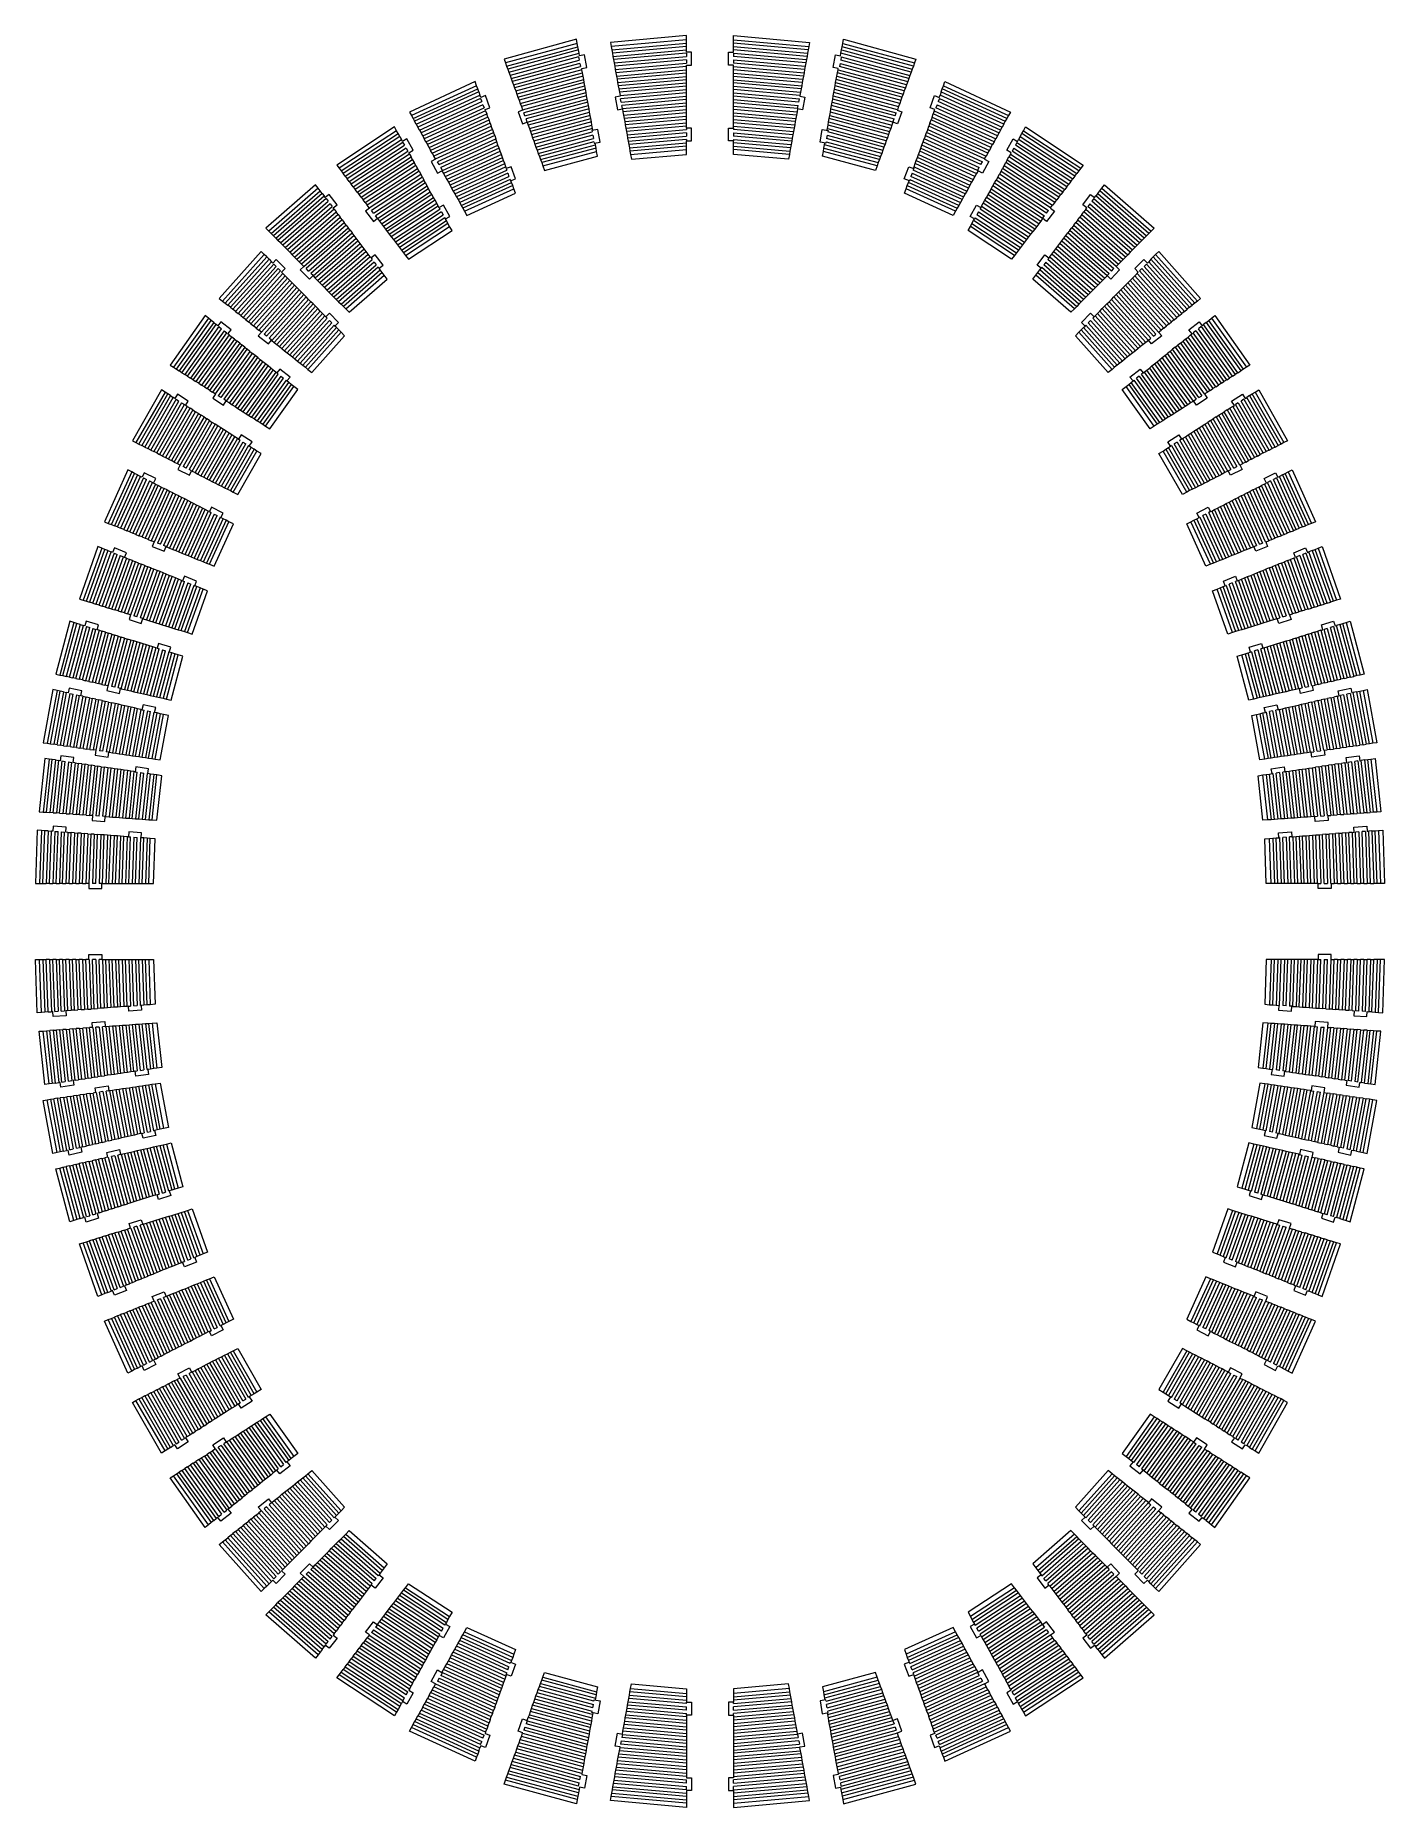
# Model space of a CAD drawing. Header units: millimetres. Extents: x -312 to 501, y 85 to 1153.
import ezdxf

# ---------------------------------------------------------------- set-up
doc = ezdxf.new("R2010")
doc.units = ezdxf.units.MM

msp = doc.modelspace()

# ---------------------------------------------------------------- linework, layer by layer
at = {"color": 7, "linetype": 'Continuous', "lineweight": 15}
for p, q in [((13.9, 1150.8), (-29.7, 1138.8)), ((14.4, 1148.2), (-28.9, 1136.5)), ((-28.2, 1134.6), (14.8, 1146.2)), ((15.1, 1144.3), (-27.5, 1132.7)), ((14.4, 1148.2), (13.9, 1150.8)), ((14.8, 1146.2), (14.4, 1148.2)), ((15.1, 1144.3), (14.8, 1146.2)), ((15.5, 1142.3), (15.1, 1144.3)), ((80.3, 1153.1), (34.4, 1148.8)), ((34.4, 1148.8), (34.9, 1146.4)), ((80.3, 1150.4), (34.9, 1146.4)), ((34.9, 1146.4), (35.2, 1144.4)), ((35.2, 1144.4), (80.3, 1148.4)), ((35.2, 1144.4), (35.6, 1142.4)), ((80.3, 1146.4), (35.6, 1142.4)), ((35.9, 1140.4), (80.3, 1144.4)), ((80.3, 1150.4), (80.3, 1153.1)), ((80.3, 1148.4), (80.3, 1150.4)), ((80.3, 1146.4), (80.3, 1148.4)), ((80.3, 1144.4), (80.3, 1146.4)), ((80.3, 1142.9), (80.3, 1144.4)), ((83.3, 1142.9), (80.3, 1142.9)), ((83.3, 1135.1), (83.3, 1142.9)), ((105.5, 1142.9), (108.5, 1142.9)), ((105.5, 1135.1), (105.5, 1142.9)), ((108.5, 1153.1), (154.3, 1148.8)), ((108.5, 1150.4), (108.5, 1153.1)), ((108.5, 1150.4), (153.9, 1146.4)), ((108.5, 1148.4), (108.5, 1150.4)), ((153.6, 1144.4), (108.5, 1148.4)), ((108.5, 1146.4), (108.5, 1148.4)), ((108.5, 1146.4), (153.2, 1142.4)), ((108.5, 1144.4), (108.5, 1146.4)), ((152.9, 1140.4), (108.5, 1144.4)), ((108.5, 1142.9), (108.5, 1144.4)), ((153.6, 1144.4), (153.2, 1142.4)), ((153.9, 1146.4), (153.6, 1144.4)), ((154.3, 1148.8), (153.9, 1146.4)), ((173.3, 1142.3), (173.7, 1144.3)), ((173.7, 1144.3), (174, 1146.2)), ((173.7, 1144.3), (216.3, 1132.7)), ((174, 1146.2), (174.4, 1148.2)), ((217, 1134.6), (174, 1146.2)), ((174.4, 1148.2), (174.8, 1150.8)), ((174.4, 1148.2), (217.7, 1136.5)), ((174.8, 1150.8), (218.5, 1138.8)), ((-29.7, 1138.8), (-28.9, 1136.5)), ((-28.9, 1136.5), (-28.2, 1134.6)), ((-28.2, 1134.6), (-27.5, 1132.7)), ((-27.5, 1132.7), (-26.8, 1130.9)), ((-26.8, 1130.9), (15.5, 1142.3)), ((15.2, 1140.2), (-26.1, 1129)), ((-25.5, 1127.1), (15.6, 1138.2)), ((15.9, 1136.2), (-24.8, 1125.2)), ((-24.1, 1123.3), (16.3, 1134.3)), ((17.2, 1132.4), (-23.4, 1121.5)), ((15.2, 1140.2), (15.6, 1138.2)), ((15.7, 1140.8), (15.5, 1142.3)), ((18.7, 1141.3), (15.7, 1140.8)), ((15.9, 1136.2), (16.3, 1134.3)), ((17.1, 1133.1), (20.1, 1133.7)), ((17.2, 1132.4), (17.1, 1133.1)), ((17.6, 1130.5), (17.2, 1132.4)), ((20.1, 1133.7), (18.7, 1141.3)), ((35.6, 1142.4), (35.9, 1140.4)), ((35.9, 1140.4), (36.3, 1138.5)), ((80.3, 1142.4), (36.3, 1138.5)), ((36.3, 1138.5), (36.6, 1136.5)), ((36.6, 1136.5), (80.3, 1140.4)), ((36.6, 1136.5), (37, 1134.5)), ((80.3, 1138.4), (37, 1134.5)), ((37, 1134.5), (37.3, 1132.6)), ((37.3, 1132.6), (80.3, 1136.4)), ((37.3, 1132.6), (37.7, 1130.6)), ((80.3, 1134.4), (37.7, 1130.6)), ((38, 1128.6), (80.3, 1132.4)), ((80.3, 1142.4), (80.3, 1140.4)), ((80.3, 1138.4), (80.3, 1136.4)), ((80.3, 1135.1), (83.3, 1135.1)), ((80.3, 1134.4), (80.3, 1135.1)), ((80.3, 1132.4), (80.3, 1134.4)), ((80.3, 1130.4), (80.3, 1132.4)), ((108.5, 1135.1), (105.5, 1135.1)), ((108.5, 1142.4), (108.5, 1140.4)), ((108.5, 1142.4), (152.5, 1138.5)), ((152.1, 1136.5), (108.5, 1140.4)), ((108.5, 1138.4), (108.5, 1136.4)), ((108.5, 1138.4), (151.8, 1134.5)), ((151.4, 1132.6), (108.5, 1136.4)), ((108.5, 1134.4), (108.5, 1135.1)), ((108.5, 1134.4), (151.1, 1130.6)), ((108.5, 1132.4), (108.5, 1134.4)), ((150.7, 1128.6), (108.5, 1132.4)), ((108.5, 1130.4), (108.5, 1132.4)), ((151.4, 1132.6), (151.1, 1130.6)), ((151.8, 1134.5), (151.4, 1132.6)), ((152.1, 1136.5), (151.8, 1134.5)), ((152.5, 1138.5), (152.1, 1136.5)), ((152.9, 1140.4), (152.5, 1138.5)), ((153.2, 1142.4), (152.9, 1140.4)), ((168.7, 1133.7), (170.1, 1141.3)), ((171.7, 1133.1), (168.7, 1133.7)), ((170.1, 1141.3), (173, 1140.8)), ((171.2, 1130.5), (171.6, 1132.4)), ((171.6, 1132.4), (171.7, 1133.1)), ((171.6, 1132.4), (212.2, 1121.5)), ((172.8, 1136.2), (172.5, 1134.3)), ((212.9, 1123.3), (172.5, 1134.3)), ((172.8, 1136.2), (213.6, 1125.2)), ((173, 1140.8), (173.3, 1142.3)), ((173.5, 1140.2), (173.2, 1138.2)), ((214.2, 1127.1), (173.2, 1138.2)), ((215.6, 1130.9), (173.3, 1142.3)), ((173.5, 1140.2), (214.9, 1129)), ((216.3, 1132.7), (215.6, 1130.9)), ((217, 1134.6), (216.3, 1132.7)), ((217.7, 1136.5), (217, 1134.6)), ((218.5, 1138.8), (217.7, 1136.5)), ((-47.2, 1125.2), (-86.8, 1106.9)), ((-46.3, 1122.7), (-85.6, 1104.8)), ((-46.3, 1122.7), (-47.2, 1125.2)), ((-45.6, 1120.8), (-46.3, 1122.7)), ((-26.8, 1130.9), (-26.1, 1129)), ((-26.1, 1129), (-25.5, 1127.1)), ((-25.5, 1127.1), (-24.8, 1125.2)), ((-24.8, 1125.2), (-24.1, 1123.3)), ((-24.1, 1123.3), (-23.4, 1121.5)), ((-23.4, 1121.5), (-22.7, 1119.6)), ((-22.7, 1119.6), (17.6, 1130.5)), ((17.9, 1128.5), (-22.1, 1117.7)), ((-21.4, 1115.8), (18.3, 1126.5)), ((18.6, 1124.6), (-20.7, 1114)), ((-20, 1112.1), (19, 1122.6)), ((17.9, 1128.5), (17.6, 1130.5)), ((18.3, 1126.5), (17.9, 1128.5)), ((18.6, 1124.6), (18.3, 1126.5)), ((19, 1122.6), (18.6, 1124.6)), ((19.3, 1120.6), (19, 1122.6)), ((37.7, 1130.6), (38, 1128.6)), ((38, 1128.6), (38.4, 1126.7)), ((80.3, 1130.4), (38.4, 1126.7)), ((38.4, 1126.7), (38.7, 1124.7)), ((38.7, 1124.7), (80.3, 1128.4)), ((38.7, 1124.7), (39.1, 1122.7)), ((80.3, 1126.4), (39.1, 1122.7)), ((39.1, 1122.7), (39.4, 1120.8)), ((39.4, 1120.8), (80.3, 1124.4)), ((80.3, 1122.4), (39.8, 1118.8)), ((80.3, 1128.4), (80.3, 1130.4)), ((80.3, 1126.4), (80.3, 1128.4)), ((80.3, 1124.4), (80.3, 1126.4)), ((80.3, 1122.4), (80.3, 1124.4)), ((80.3, 1120.4), (80.3, 1122.4)), ((108.5, 1130.4), (150.4, 1126.7)), ((108.5, 1128.4), (108.5, 1130.4)), ((150, 1124.7), (108.5, 1128.4)), ((108.5, 1126.4), (108.5, 1128.4)), ((108.5, 1126.4), (149.7, 1122.7)), ((108.5, 1124.4), (108.5, 1126.4)), ((149.3, 1120.8), (108.5, 1124.4)), ((108.5, 1122.4), (108.5, 1124.4)), ((108.5, 1122.4), (149, 1118.8)), ((108.5, 1120.4), (108.5, 1122.4)), ((149.7, 1122.7), (149.3, 1120.8)), ((150, 1124.7), (149.7, 1122.7)), ((150.4, 1126.7), (150, 1124.7)), ((150.7, 1128.6), (150.4, 1126.7)), ((151.1, 1130.6), (150.7, 1128.6)), ((169.4, 1120.6), (169.8, 1122.6)), ((169.8, 1122.6), (170.1, 1124.6)), ((208.8, 1112.1), (169.8, 1122.6)), ((170.1, 1124.6), (170.5, 1126.5)), ((170.1, 1124.6), (209.5, 1114)), ((170.5, 1126.5), (170.8, 1128.5)), ((210.1, 1115.8), (170.5, 1126.5)), ((170.8, 1128.5), (171.2, 1130.5)), ((170.8, 1128.5), (210.8, 1117.7)), ((211.5, 1119.6), (171.2, 1130.5)), ((212.2, 1121.5), (211.5, 1119.6)), ((212.9, 1123.3), (212.2, 1121.5)), ((213.6, 1125.2), (212.9, 1123.3)), ((214.2, 1127.1), (213.6, 1125.2)), ((214.9, 1129), (214.2, 1127.1)), ((215.6, 1130.9), (214.9, 1129)), ((234.4, 1120.8), (235.1, 1122.7)), ((235.1, 1122.7), (236, 1125.2)), ((235.1, 1122.7), (274.4, 1104.8)), ((236, 1125.2), (275.6, 1106.9)), ((-84.6, 1103), (-45.6, 1120.8)), ((-45, 1119), (-83.7, 1101.3)), ((-82.7, 1099.5), (-44.3, 1117.1)), ((-43.9, 1115.1), (-81.7, 1097.8)), ((-80.8, 1096), (-43.2, 1113.2)), ((-42.5, 1111.3), (-79.8, 1094.3)), ((-45, 1119), (-45.6, 1120.8)), ((-45, 1119), (-44.3, 1117.1)), ((-43.8, 1115.7), (-44.3, 1117.1)), ((-43.9, 1115.1), (-43.2, 1113.2)), ((-41, 1116.8), (-43.8, 1115.7)), ((-42.5, 1111.3), (-41.8, 1109.4)), ((-38.3, 1109.4), (-41, 1116.8)), ((-22.7, 1119.6), (-22.1, 1117.7)), ((-22.1, 1117.7), (-21.4, 1115.8)), ((-21.4, 1115.8), (-20.7, 1114)), ((-20.7, 1114), (-20, 1112.1)), ((-20, 1112.1), (-19.3, 1110.2)), ((19.3, 1120.6), (-19.3, 1110.2)), ((-18.6, 1108.3), (19.7, 1118.7)), ((20, 1116.7), (-17.9, 1106.5)), ((-17.2, 1104.6), (20.4, 1114.7)), ((20.8, 1112.8), (-16.5, 1102.7)), ((-15.8, 1100.8), (21.1, 1110.8)), ((19.7, 1118.7), (19.3, 1120.6)), ((20, 1116.7), (19.7, 1118.7)), ((20.4, 1114.7), (20, 1116.7)), ((20.8, 1112.8), (20.4, 1114.7)), ((21.1, 1110.8), (20.8, 1112.8)), ((21.5, 1108.8), (21.1, 1110.8)), ((40.2, 1116.5), (37.3, 1115.9)), ((37.3, 1115.9), (38.6, 1108.3)), ((39.4, 1120.8), (39.8, 1118.8)), ((39.8, 1118.8), (40.2, 1116.8)), ((40.2, 1116.8), (80.3, 1120.4)), ((40.2, 1116.8), (40.2, 1116.5)), ((80.3, 1118.4), (40.5, 1114.9)), ((40.9, 1112.9), (40.5, 1114.9)), ((40.9, 1112.9), (80.3, 1116.4)), ((80.3, 1114.4), (41.2, 1110.9)), ((41.6, 1109), (41.2, 1110.9)), ((41.6, 1109), (80.3, 1112.4)), ((80.3, 1118.4), (80.3, 1120.4)), ((80.3, 1116.4), (80.3, 1118.4)), ((80.3, 1114.4), (80.3, 1116.4)), ((80.3, 1112.4), (80.3, 1114.4)), ((80.3, 1110.4), (80.3, 1112.4)), ((148.6, 1116.8), (108.5, 1120.4)), ((108.5, 1118.4), (108.5, 1120.4)), ((108.5, 1118.4), (148.3, 1114.9)), ((108.5, 1116.4), (108.5, 1118.4)), ((147.9, 1112.9), (108.5, 1116.4)), ((108.5, 1114.4), (108.5, 1116.4)), ((108.5, 1114.4), (147.6, 1110.9)), ((108.5, 1112.4), (108.5, 1114.4)), ((147.2, 1109), (108.5, 1112.4)), ((108.5, 1110.4), (108.5, 1112.4)), ((147.2, 1109), (147.6, 1110.9)), ((147.9, 1112.9), (148.3, 1114.9)), ((149, 1118.8), (148.6, 1116.8)), ((148.6, 1116.8), (148.6, 1116.5)), ((148.6, 1116.5), (151.5, 1115.9)), ((149.3, 1120.8), (149, 1118.8)), ((151.5, 1115.9), (150.1, 1108.3)), ((167.3, 1108.8), (167.7, 1110.8)), ((167.7, 1110.8), (168, 1112.8)), ((204.6, 1100.8), (167.7, 1110.8)), ((168, 1112.8), (168.4, 1114.7)), ((168, 1112.8), (205.3, 1102.7)), ((168.4, 1114.7), (168.7, 1116.7)), ((206, 1104.6), (168.4, 1114.7)), ((168.7, 1116.7), (169.1, 1118.7)), ((168.7, 1116.7), (206.7, 1106.5)), ((169.1, 1118.7), (169.4, 1120.6)), ((207.4, 1108.3), (169.1, 1118.7)), ((169.4, 1120.6), (208.1, 1110.2)), ((208.8, 1112.1), (208.1, 1110.2)), ((209.5, 1114), (208.8, 1112.1)), ((210.1, 1115.8), (209.5, 1114)), ((210.8, 1117.7), (210.1, 1115.8)), ((211.5, 1119.6), (210.8, 1117.7)), ((227.1, 1109.4), (229.7, 1116.8)), ((229.7, 1116.8), (232.6, 1115.7)), ((231.3, 1111.3), (230.6, 1109.4)), ((231.3, 1111.3), (268.6, 1094.3)), ((232.7, 1115.1), (232, 1113.2)), ((269.5, 1096), (232, 1113.2)), ((232.6, 1115.7), (233.1, 1117.1)), ((232.7, 1115.1), (270.5, 1097.8)), ((233.7, 1119), (233.1, 1117.1)), ((271.5, 1099.5), (233.1, 1117.1)), ((233.7, 1119), (234.4, 1120.8)), ((233.7, 1119), (272.4, 1101.3)), ((273.4, 1103), (234.4, 1120.8)), ((-86.8, 1106.9), (-85.6, 1104.8)), ((-85.6, 1104.8), (-84.6, 1103)), ((-84.6, 1103), (-83.7, 1101.3)), ((-82.7, 1099.5), (-83.7, 1101.3)), ((-78.8, 1092.5), (-41.8, 1109.4)), ((-40.9, 1107.7), (-77.9, 1090.8)), ((-76.9, 1089), (-40.2, 1105.8)), ((-39.5, 1103.9), (-75.9, 1087.3)), ((-74.9, 1085.5), (-38.8, 1102.1)), ((-38.1, 1100.2), (-74, 1083.8)), ((-41.1, 1108.4), (-38.3, 1109.4)), ((-40.9, 1107.7), (-41.1, 1108.4)), ((-40.9, 1107.7), (-40.2, 1105.8)), ((-39.5, 1103.9), (-40.2, 1105.8)), ((-39.5, 1103.9), (-38.8, 1102.1)), ((-38.1, 1100.2), (-38.8, 1102.1)), ((-38.1, 1100.2), (-37.5, 1098.3)), ((-18.5, 1108), (-21.3, 1107)), ((-21.3, 1107), (-18.6, 1099.7)), ((-19.3, 1110.2), (-18.6, 1108.3)), ((-18.6, 1108.3), (-18.5, 1108)), ((-18.6, 1099.7), (-15.9, 1100.7)), ((-17.2, 1104.6), (-17.9, 1106.5)), ((-15.8, 1100.8), (-16.5, 1102.7)), ((-15.9, 1100.7), (-15.2, 1098.9)), ((21.5, 1108.8), (-15.2, 1098.9)), ((-14.5, 1097), (21.8, 1106.9)), ((22.2, 1104.9), (-13.9, 1095.2)), ((-13.2, 1093.3), (22.5, 1102.9)), ((22.9, 1101), (-12.5, 1091.4)), ((21.8, 1106.9), (21.5, 1108.8)), ((22.2, 1104.9), (21.8, 1106.9)), ((22.5, 1102.9), (22.2, 1104.9)), ((22.9, 1101), (22.5, 1102.9)), ((23.2, 1099), (22.9, 1101)), ((38.6, 1108.3), (41.6, 1108.8)), ((41.6, 1108.8), (41.9, 1107)), ((80.3, 1110.4), (41.9, 1107)), ((41.9, 1107), (42.3, 1105)), ((42.3, 1105), (80.3, 1108.4)), ((42.3, 1105), (42.6, 1103)), ((80.3, 1106.4), (42.6, 1103)), ((42.6, 1103), (43, 1101.1)), ((43, 1101.1), (80.3, 1104.4)), ((43, 1101.1), (43.3, 1099.1)), ((80.3, 1102.4), (43.3, 1099.1)), ((43.7, 1097.1), (80.3, 1100.4)), ((80.3, 1108.4), (80.3, 1110.4)), ((80.3, 1106.4), (80.3, 1108.4)), ((80.3, 1104.4), (80.3, 1106.4)), ((80.3, 1102.4), (80.3, 1104.4)), ((80.3, 1100.4), (80.3, 1102.4)), ((80.3, 1098.4), (80.3, 1100.4)), ((108.5, 1110.4), (146.9, 1107)), ((108.5, 1108.4), (108.5, 1110.4)), ((146.5, 1105), (108.5, 1108.4)), ((108.5, 1106.4), (108.5, 1108.4)), ((108.5, 1106.4), (146.2, 1103)), ((108.5, 1104.4), (108.5, 1106.4)), ((145.8, 1101.1), (108.5, 1104.4)), ((108.5, 1102.4), (108.5, 1104.4)), ((108.5, 1102.4), (145.5, 1099.1)), ((108.5, 1100.4), (108.5, 1102.4)), ((145.1, 1097.1), (108.5, 1100.4)), ((108.5, 1098.4), (108.5, 1100.4)), ((145.8, 1101.1), (145.5, 1099.1)), ((146.2, 1103), (145.8, 1101.1)), ((146.5, 1105), (146.2, 1103)), ((146.9, 1107), (146.5, 1105)), ((147.2, 1108.8), (146.9, 1107)), ((150.1, 1108.3), (147.2, 1108.8)), ((165.6, 1099), (165.9, 1101)), ((165.9, 1101), (166.3, 1102.9)), ((165.9, 1101), (201.3, 1091.4)), ((166.3, 1102.9), (166.6, 1104.9)), ((202, 1093.3), (166.3, 1102.9)), ((166.6, 1104.9), (167, 1106.9)), ((166.6, 1104.9), (202.6, 1095.2)), ((167, 1106.9), (167.3, 1108.8)), ((203.3, 1097), (167, 1106.9)), ((167.3, 1108.8), (204, 1098.9)), ((204.6, 1100.7), (204, 1098.9)), ((204.6, 1100.8), (205.3, 1102.7)), ((207.4, 1099.7), (204.6, 1100.7)), ((206, 1104.6), (206.7, 1106.5)), ((207.4, 1108.3), (207.3, 1108)), ((207.3, 1108), (210.1, 1107)), ((208.1, 1110.2), (207.4, 1108.3)), ((210.1, 1107), (207.4, 1099.7)), ((226.9, 1100.2), (226.2, 1098.3)), ((226.9, 1100.2), (227.6, 1102.1)), ((226.9, 1100.2), (262.8, 1083.8)), ((229.9, 1108.4), (227.1, 1109.4)), ((228.3, 1103.9), (227.6, 1102.1)), ((263.7, 1085.5), (227.6, 1102.1)), ((228.3, 1103.9), (229, 1105.8)), ((228.3, 1103.9), (264.7, 1087.3)), ((229.6, 1107.7), (229, 1105.8)), ((265.7, 1089), (229, 1105.8)), ((229.6, 1107.7), (229.9, 1108.4)), ((229.6, 1107.7), (266.6, 1090.8)), ((267.6, 1092.5), (230.6, 1109.4)), ((271.5, 1099.5), (272.4, 1101.3)), ((273.4, 1103), (272.4, 1101.3)), ((274.4, 1104.8), (273.4, 1103)), ((275.6, 1106.9), (274.4, 1104.8)), ((-95.8, 1097.9), (-130.6, 1074.9)), ((-94.5, 1095.6), (-129.1, 1073)), ((-127.9, 1071.4), (-93.6, 1093.9)), ((-92.6, 1092.1), (-126.7, 1069.8)), ((-125.5, 1068.2), (-91.6, 1090.4)), ((-94.5, 1095.6), (-95.8, 1097.9)), ((-93.6, 1093.9), (-94.5, 1095.6)), ((-92.6, 1092.1), (-93.6, 1093.9)), ((-92.6, 1092.1), (-91.6, 1090.4)), ((-91, 1089.2), (-91.6, 1090.4)), ((-88.4, 1090.7), (-91, 1089.2)), ((-84.6, 1083.9), (-88.4, 1090.7)), ((-82.7, 1099.5), (-81.7, 1097.8)), ((-80.8, 1096), (-81.7, 1097.8)), ((-80.8, 1096), (-79.8, 1094.3)), ((-78.8, 1092.5), (-79.8, 1094.3)), ((-78.8, 1092.5), (-77.9, 1090.8)), ((-76.9, 1089), (-77.9, 1090.8)), ((-73, 1082.1), (-37.5, 1098.3)), ((-36.8, 1096.4), (-72, 1080.3)), ((-71.1, 1078.6), (-36.1, 1094.5)), ((-35.4, 1092.7), (-69.8, 1076.9)), ((-68.9, 1075.2), (-34.7, 1090.8)), ((-36.8, 1096.4), (-37.5, 1098.3)), ((-36.8, 1096.4), (-36.1, 1094.5)), ((-35.4, 1092.7), (-36.1, 1094.5)), ((-35.4, 1092.7), (-34.7, 1090.8)), ((-34.1, 1088.9), (-34.7, 1090.8)), ((-15.2, 1098.9), (-14.5, 1097)), ((-14.5, 1097), (-13.9, 1095.2)), ((-13.9, 1095.2), (-13.2, 1093.3)), ((-13.2, 1093.3), (-12.5, 1091.4)), ((-12.5, 1091.4), (-11.8, 1089.5)), ((-11.8, 1089.5), (23.2, 1099)), ((-11.8, 1089.5), (-11.1, 1087.6)), ((23.6, 1097), (-11.1, 1087.6)), ((-10.5, 1085.8), (23.4, 1094.9)), ((23.7, 1092.9), (-9.8, 1083.9)), ((-9.1, 1082), (24.1, 1091)), ((23.6, 1097), (23.2, 1099)), ((26.7, 1096.4), (23.2, 1095.8)), ((23.2, 1095.8), (23.4, 1094.9)), ((23.8, 1095.9), (23.6, 1097)), ((23.7, 1092.9), (24.1, 1091)), ((28.1, 1088.8), (26.7, 1096.4)), ((43.3, 1099.1), (43.7, 1097.1)), ((43.7, 1097.1), (44, 1095.2)), ((80.3, 1098.4), (44, 1095.2)), ((44, 1095.2), (44.4, 1093.2)), ((44.4, 1093.2), (80.3, 1096.4)), ((44.4, 1093.2), (44.7, 1091.2)), ((80.3, 1094.4), (44.7, 1091.2)), ((44.7, 1091.2), (45.1, 1089.3)), ((45.1, 1089.3), (80.3, 1092.4)), ((80.3, 1090.4), (45.4, 1087.3)), ((80.3, 1097.2), (80.3, 1098.4)), ((80.3, 1097.2), (80.3, 1096.4)), ((83.3, 1097.2), (80.3, 1097.2)), ((80.3, 1094.4), (80.3, 1092.4)), ((80.3, 1090.4), (80.3, 1089.5)), ((80.3, 1089.5), (83.3, 1089.5)), ((80.3, 1088.4), (80.3, 1089.5)), ((83.3, 1089.5), (83.3, 1097.2)), ((105.5, 1097.2), (108.5, 1097.2)), ((105.5, 1089.5), (105.5, 1097.2)), ((108.5, 1089.5), (105.5, 1089.5)), ((108.5, 1098.4), (144.8, 1095.2)), ((108.5, 1097.2), (108.5, 1098.4)), ((108.5, 1097.2), (108.5, 1096.4)), ((144.4, 1093.2), (108.5, 1096.4)), ((108.5, 1094.4), (108.5, 1092.4)), ((108.5, 1094.4), (144, 1091.2)), ((143.7, 1089.3), (108.5, 1092.4)), ((108.5, 1090.4), (108.5, 1089.5)), ((108.5, 1090.4), (143.3, 1087.3)), ((108.5, 1088.4), (108.5, 1089.5)), ((144, 1091.2), (143.7, 1089.3)), ((144.4, 1093.2), (144, 1091.2)), ((144.8, 1095.2), (144.4, 1093.2)), ((145.1, 1097.1), (144.8, 1095.2)), ((145.5, 1099.1), (145.1, 1097.1)), ((160.7, 1088.8), (162, 1096.4)), ((162, 1096.4), (165.6, 1095.8)), ((165.1, 1092.9), (164.7, 1091)), ((197.9, 1082), (164.7, 1091)), ((165, 1095.9), (165.2, 1097)), ((165.1, 1092.9), (198.5, 1083.9)), ((165.2, 1097), (165.6, 1099)), ((165.2, 1097), (199.9, 1087.6)), ((165.6, 1095.8), (165.4, 1094.9)), ((199.2, 1085.8), (165.4, 1094.9)), ((200.6, 1089.5), (165.6, 1099)), ((200.6, 1089.5), (199.9, 1087.6)), ((201.3, 1091.4), (200.6, 1089.5)), ((202, 1093.3), (201.3, 1091.4)), ((202.6, 1095.2), (202, 1093.3)), ((203.3, 1097), (202.6, 1095.2)), ((204, 1098.9), (203.3, 1097)), ((222.8, 1088.9), (223.5, 1090.8)), ((224.2, 1092.7), (223.5, 1090.8)), ((257.6, 1075.2), (223.5, 1090.8)), ((224.2, 1092.7), (224.9, 1094.5)), ((224.2, 1092.7), (258.6, 1076.9)), ((225.6, 1096.4), (224.9, 1094.5)), ((259.8, 1078.6), (224.9, 1094.5)), ((225.6, 1096.4), (226.2, 1098.3)), ((225.6, 1096.4), (260.8, 1080.3)), ((261.8, 1082.1), (226.2, 1098.3)), ((265.7, 1089), (266.6, 1090.8)), ((267.6, 1092.5), (266.6, 1090.8)), ((267.6, 1092.5), (268.6, 1094.3)), ((269.5, 1096), (268.6, 1094.3)), ((269.5, 1096), (270.5, 1097.8)), ((271.5, 1099.5), (270.5, 1097.8)), ((273.4, 1083.9), (277.1, 1090.7)), ((277.1, 1090.7), (279.8, 1089.2)), ((279.8, 1089.2), (280.4, 1090.4)), ((281.4, 1092.1), (280.4, 1090.4)), ((314.2, 1068.2), (280.4, 1090.4)), ((281.4, 1092.1), (282.4, 1093.9)), ((281.4, 1092.1), (315.5, 1069.8)), ((282.4, 1093.9), (283.3, 1095.6)), ((316.7, 1071.4), (282.4, 1093.9)), ((283.3, 1095.6), (284.6, 1097.9)), ((283.3, 1095.6), (317.9, 1073)), ((284.6, 1097.9), (319.4, 1074.9)), ((-90.7, 1088.6), (-124.3, 1066.6)), ((-123.1, 1065), (-89.7, 1086.9)), ((-88.7, 1085.1), (-121.8, 1063.4)), ((-120.6, 1061.8), (-87.8, 1083.4)), ((-86.8, 1081.6), (-119.4, 1060.3)), ((-118.2, 1058.7), (-85.8, 1079.9)), ((-90.7, 1088.6), (-89.7, 1086.9)), ((-88.7, 1085.1), (-87.8, 1083.4)), ((-87.2, 1082.4), (-84.6, 1083.9)), ((-86.8, 1081.6), (-87.2, 1082.4)), ((-86.8, 1081.6), (-85.8, 1079.9)), ((-84.9, 1078.1), (-85.8, 1079.9)), ((-76.9, 1089), (-75.9, 1087.3)), ((-74.9, 1085.5), (-75.9, 1087.3)), ((-74.9, 1085.5), (-74, 1083.8)), ((-73, 1082.1), (-74, 1083.8)), ((-73, 1082.1), (-72, 1080.3)), ((-71.1, 1078.6), (-72, 1080.3)), ((-34.1, 1088.9), (-67.9, 1073.4)), ((-66.9, 1071.7), (-33.4, 1087)), ((-32.7, 1085.1), (-66.2, 1069.8)), ((-65.3, 1068.1), (-32, 1083.3)), ((-31.3, 1081.4), (-64.3, 1066.3)), ((-63.3, 1064.6), (-30.6, 1079.5)), ((-33.4, 1087), (-34.1, 1088.9)), ((-32.7, 1085.1), (-33.4, 1087)), ((-32, 1083.3), (-32.7, 1085.1)), ((-31.3, 1081.4), (-32, 1083.3)), ((-30.6, 1079.5), (-31.3, 1081.4)), ((-30, 1077.6), (-30.6, 1079.5)), ((-11.1, 1087.6), (-10.5, 1085.8)), ((-10.5, 1085.8), (-9.8, 1083.9)), ((-9.8, 1083.9), (-9.1, 1082)), ((-9.1, 1082), (-8.4, 1080.1)), ((24.4, 1089), (-8.4, 1080.1)), ((-8.4, 1080.1), (-7.7, 1078.3)), ((-7.7, 1078.3), (25.3, 1087.2)), ((25.7, 1085.2), (-7, 1076.4)), ((-6.4, 1074.5), (26, 1083.2)), ((-5.3, 1071.7), (26.6, 1080.3)), ((24.4, 1089), (24.6, 1088.1)), ((24.6, 1088.1), (28.1, 1088.8)), ((25.3, 1087.2), (25.2, 1088.2)), ((25.7, 1085.2), (25.3, 1087.2)), ((26, 1083.2), (25.7, 1085.2)), ((26.6, 1080.3), (26, 1083.2)), ((45.1, 1089.3), (45.4, 1087.3)), ((45.4, 1087.3), (45.8, 1085.3)), ((45.8, 1085.3), (80.3, 1088.4)), ((45.8, 1085.3), (46.1, 1083.4)), ((80.3, 1086.4), (46.1, 1083.4)), ((46.1, 1083.4), (46.5, 1081.4)), ((46.5, 1081.4), (80.3, 1084.4)), ((46.5, 1081.4), (47, 1078.5)), ((47, 1078.5), (80.3, 1081.4)), ((80.3, 1086.4), (80.3, 1088.4)), ((80.3, 1084.4), (80.3, 1086.4)), ((80.3, 1081.4), (80.3, 1084.4)), ((143, 1085.3), (108.5, 1088.4)), ((108.5, 1086.4), (108.5, 1088.4)), ((108.5, 1086.4), (142.6, 1083.4)), ((108.5, 1084.4), (108.5, 1086.4)), ((142.3, 1081.4), (108.5, 1084.4)), ((108.5, 1081.4), (108.5, 1084.4)), ((141.8, 1078.5), (108.5, 1081.4)), ((142.3, 1081.4), (141.8, 1078.5)), ((142.6, 1083.4), (142.3, 1081.4)), ((143, 1085.3), (142.6, 1083.4)), ((143.3, 1087.3), (143, 1085.3)), ((143.7, 1089.3), (143.3, 1087.3)), ((164.2, 1088.1), (160.7, 1088.8)), ((162.2, 1080.3), (162.7, 1083.2)), ((194.1, 1071.7), (162.2, 1080.3)), ((162.7, 1083.2), (163.1, 1085.2)), ((195.1, 1074.5), (162.7, 1083.2)), ((163.1, 1085.2), (163.4, 1087.2)), ((163.1, 1085.2), (195.8, 1076.4)), ((163.4, 1087.2), (163.6, 1088.2)), ((196.5, 1078.3), (163.4, 1087.2)), ((164.4, 1089), (164.2, 1088.1)), ((164.4, 1089), (197.2, 1080.1)), ((197.2, 1080.1), (196.5, 1078.3)), ((197.9, 1082), (197.2, 1080.1)), ((198.5, 1083.9), (197.9, 1082)), ((199.2, 1085.8), (198.5, 1083.9)), ((199.9, 1087.6), (199.2, 1085.8)), ((218.7, 1077.6), (219.4, 1079.5)), ((219.4, 1079.5), (220.1, 1081.4)), ((252.1, 1064.6), (219.4, 1079.5)), ((220.1, 1081.4), (220.8, 1083.3)), ((220.1, 1081.4), (253.1, 1066.3)), ((220.8, 1083.3), (221.5, 1085.1)), ((254, 1068.1), (220.8, 1083.3)), ((221.5, 1085.1), (222.1, 1087)), ((221.5, 1085.1), (255, 1069.8)), ((222.1, 1087), (222.8, 1088.9)), ((255.7, 1071.7), (222.1, 1087)), ((222.8, 1088.9), (256.7, 1073.4)), ((259.8, 1078.6), (260.8, 1080.3)), ((261.8, 1082.1), (260.8, 1080.3)), ((261.8, 1082.1), (262.8, 1083.8)), ((263.7, 1085.5), (262.8, 1083.8)), ((263.7, 1085.5), (264.7, 1087.3)), ((265.7, 1089), (264.7, 1087.3)), ((276, 1082.4), (273.4, 1083.9)), ((273.6, 1078.1), (274.6, 1079.9)), ((275.6, 1081.6), (274.6, 1079.9)), ((307, 1058.7), (274.6, 1079.9)), ((275.6, 1081.6), (276, 1082.4)), ((275.6, 1081.6), (308.2, 1060.3)), ((277.5, 1085.1), (276.5, 1083.4)), ((309.4, 1061.8), (276.5, 1083.4)), ((277.5, 1085.1), (310.6, 1063.4)), ((279.4, 1088.6), (278.5, 1086.9)), ((311.8, 1065), (278.5, 1086.9)), ((279.4, 1088.6), (313, 1066.6)), ((-130.6, 1074.9), (-129.1, 1073)), ((-129.1, 1073), (-127.9, 1071.4)), ((-127.9, 1071.4), (-126.7, 1069.8)), ((-125.5, 1068.2), (-126.7, 1069.8)), ((-125.5, 1068.2), (-124.3, 1066.6)), ((-84.9, 1078.1), (-117, 1057.1)), ((-115.8, 1055.5), (-83.9, 1076.4)), ((-82.9, 1074.6), (-114.6, 1053.9)), ((-113.4, 1052.3), (-82, 1072.9)), ((-81, 1071.2), (-112.2, 1050.7)), ((-111, 1049.1), (-80, 1069.4)), ((-84.9, 1078.1), (-83.9, 1076.4)), ((-82.9, 1074.6), (-83.9, 1076.4)), ((-82.9, 1074.6), (-82, 1072.9)), ((-81, 1071.2), (-82, 1072.9)), ((-81, 1071.2), (-80, 1069.4)), ((-79, 1067.7), (-80, 1069.4)), ((-71.1, 1078.5), (-73.7, 1077.1)), ((-73.7, 1077.1), (-69.8, 1070.1)), ((-71.1, 1078.6), (-71.1, 1078.5)), ((-68.9, 1075.2), (-69.8, 1076.9)), ((-69.8, 1070.1), (-67.2, 1071.5)), ((-66.9, 1071.7), (-67.9, 1073.4)), ((-67.2, 1071.5), (-66.2, 1069.8)), ((-66.2, 1069.8), (-65.3, 1068.1)), ((-65.3, 1068.1), (-64.3, 1066.3)), ((-30, 1077.6), (-62.3, 1062.8)), ((-61.4, 1061.1), (-29.3, 1075.8)), ((-28.6, 1073.9), (-60.4, 1059.3)), ((-59.4, 1057.6), (-28.1, 1071.9)), ((-27.4, 1070), (-58.5, 1055.8)), ((-57.5, 1054.1), (-26.8, 1068.1)), ((-29.3, 1075.8), (-30, 1077.6)), ((-28.6, 1073.9), (-29.3, 1075.8)), ((-28.2, 1072.9), (-28.6, 1073.9)), ((-25.4, 1073.9), (-28.4, 1072.8)), ((-28.4, 1072.8), (-28.1, 1071.9)), ((-27.4, 1070), (-26.8, 1068.1)), ((-22.8, 1066.6), (-25.4, 1073.9)), ((-7.7, 1078.3), (-7, 1076.4)), ((-7, 1076.4), (-6.4, 1074.5)), ((-6.4, 1074.5), (-5.3, 1071.7)), ((195.1, 1074.5), (194.1, 1071.7)), ((195.8, 1076.4), (195.1, 1074.5)), ((196.5, 1078.3), (195.8, 1076.4)), ((211.5, 1066.6), (214.2, 1073.9)), ((214.2, 1073.9), (217.2, 1072.8)), ((216.2, 1070), (215.5, 1068.1)), ((246.3, 1054.1), (215.5, 1068.1)), ((216.2, 1070), (247.2, 1055.8)), ((217.2, 1072.8), (216.9, 1071.9)), ((248.2, 1057.6), (216.9, 1071.9)), ((217, 1072.9), (217.4, 1073.9)), ((217.4, 1073.9), (218.1, 1075.8)), ((217.4, 1073.9), (249.2, 1059.3)), ((218.1, 1075.8), (218.7, 1077.6)), ((250.2, 1061.1), (218.1, 1075.8)), ((218.7, 1077.6), (251.1, 1062.8)), ((254, 1068.1), (253.1, 1066.3)), ((255, 1069.8), (254, 1068.1)), ((256, 1071.5), (255, 1069.8)), ((255.7, 1071.7), (256.7, 1073.4)), ((258.6, 1070.1), (256, 1071.5)), ((257.6, 1075.2), (258.6, 1076.9)), ((262.4, 1077.1), (258.6, 1070.1)), ((259.8, 1078.6), (259.8, 1078.5)), ((259.8, 1078.5), (262.4, 1077.1)), ((267.8, 1067.7), (268.8, 1069.4)), ((269.8, 1071.2), (268.8, 1069.4)), ((299.7, 1049.1), (268.8, 1069.4)), ((269.8, 1071.2), (270.7, 1072.9)), ((269.8, 1071.2), (300.9, 1050.7)), ((271.7, 1074.6), (270.7, 1072.9)), ((302.2, 1052.3), (270.7, 1072.9)), ((271.7, 1074.6), (272.7, 1076.4)), ((271.7, 1074.6), (303.4, 1053.9)), ((273.6, 1078.1), (272.7, 1076.4)), ((304.6, 1055.5), (272.7, 1076.4)), ((273.6, 1078.1), (305.8, 1057.1)), ((314.2, 1068.2), (313, 1066.6)), ((314.2, 1068.2), (315.5, 1069.8)), ((316.7, 1071.4), (315.5, 1069.8)), ((317.9, 1073), (316.7, 1071.4)), ((319.4, 1074.9), (317.9, 1073)), ((-143.4, 1063.1), (-173.3, 1036.9)), ((-141.8, 1061), (-171.6, 1035.1)), ((-170.2, 1033.7), (-140.6, 1059.4)), ((-139.4, 1057.8), (-168.8, 1032.3)), ((-141.8, 1061), (-143.4, 1063.1)), ((-140.6, 1059.4), (-141.8, 1061)), ((-139.4, 1057.8), (-140.6, 1059.4)), ((-139.4, 1057.8), (-138.2, 1056.3)), ((-123.1, 1065), (-124.3, 1066.6)), ((-123.1, 1065), (-121.8, 1063.4)), ((-120.6, 1061.8), (-121.8, 1063.4)), ((-120.6, 1061.8), (-119.4, 1060.3)), ((-118.2, 1058.7), (-119.4, 1060.3)), ((-118.2, 1058.7), (-117, 1057.1)), ((-79, 1067.7), (-109.7, 1047.6)), ((-108.5, 1046), (-78.1, 1065.9)), ((-77.1, 1064.2), (-107.3, 1044.4)), ((-106.1, 1042.8), (-76.1, 1062.4)), ((-75.2, 1060.7), (-104.9, 1041.2)), ((-103.7, 1039.6), (-74.2, 1058.9)), ((-79, 1067.7), (-78.1, 1065.9)), ((-77.1, 1064.2), (-78.1, 1065.9)), ((-76.1, 1062.4), (-77.1, 1064.2)), ((-75.2, 1060.7), (-76.1, 1062.4)), ((-74.2, 1058.9), (-75.2, 1060.7)), ((-73.2, 1057.2), (-74.2, 1058.9)), ((-64.3, 1066.3), (-63.3, 1064.6)), ((-63.3, 1064.6), (-62.3, 1062.8)), ((-62.3, 1062.8), (-61.4, 1061.1)), ((-61.4, 1061.1), (-60.4, 1059.3)), ((-60.4, 1059.3), (-59.4, 1057.6)), ((-59.4, 1057.6), (-58.5, 1055.8)), ((-26.1, 1066.3), (-56.5, 1052.4)), ((-55.6, 1050.6), (-25.2, 1064.5)), ((-24.5, 1062.6), (-54.6, 1048.9)), ((-53.6, 1047.1), (-23.8, 1060.7)), ((-52.2, 1044.5), (-22.8, 1057.9)), ((-26.1, 1066.3), (-25.8, 1065.5)), ((-25.8, 1065.5), (-22.8, 1066.6)), ((-25.2, 1064.5), (-25.6, 1065.5)), ((-24.5, 1062.6), (-25.2, 1064.5)), ((-23.8, 1060.7), (-24.5, 1062.6)), ((-22.8, 1057.9), (-23.8, 1060.7)), ((214.6, 1065.5), (211.5, 1066.6)), ((211.6, 1057.9), (212.6, 1060.7)), ((240.9, 1044.5), (211.6, 1057.9)), ((212.6, 1060.7), (213.3, 1062.6)), ((242.4, 1047.1), (212.6, 1060.7)), ((213.3, 1062.6), (214, 1064.5)), ((213.3, 1062.6), (243.4, 1048.9)), ((214, 1064.5), (214.4, 1065.5)), ((244.3, 1050.6), (214, 1064.5)), ((214.9, 1066.3), (214.6, 1065.5)), ((214.9, 1066.3), (245.3, 1052.4)), ((248.2, 1057.6), (247.2, 1055.8)), ((249.2, 1059.3), (248.2, 1057.6)), ((250.2, 1061.1), (249.2, 1059.3)), ((251.1, 1062.8), (250.2, 1061.1)), ((252.1, 1064.6), (251.1, 1062.8)), ((253.1, 1066.3), (252.1, 1064.6)), ((262, 1057.2), (263, 1058.9)), ((263, 1058.9), (263.9, 1060.7)), ((292.5, 1039.6), (263, 1058.9)), ((263.9, 1060.7), (264.9, 1062.4)), ((263.9, 1060.7), (293.7, 1041.2)), ((264.9, 1062.4), (265.9, 1064.2)), ((294.9, 1042.8), (264.9, 1062.4)), ((265.9, 1064.2), (266.9, 1065.9)), ((265.9, 1064.2), (296.1, 1044.4)), ((267.8, 1067.7), (266.9, 1065.9)), ((297.3, 1046), (266.9, 1065.9)), ((267.8, 1067.7), (298.5, 1047.6)), ((307, 1058.7), (305.8, 1057.1)), ((307, 1058.7), (308.2, 1060.3)), ((309.4, 1061.8), (308.2, 1060.3)), ((309.4, 1061.8), (310.6, 1063.4)), ((311.8, 1065), (310.6, 1063.4)), ((311.8, 1065), (313, 1066.6)), ((328.2, 1057.8), (327, 1056.3)), ((328.2, 1057.8), (329.4, 1059.4)), ((328.2, 1057.8), (357.5, 1032.3)), ((329.4, 1059.4), (330.6, 1061)), ((358.9, 1033.7), (329.4, 1059.4)), ((330.6, 1061), (332.2, 1063.1)), ((330.6, 1061), (360.3, 1035.1)), ((332.2, 1063.1), (362.1, 1036.9)), ((-167.4, 1030.9), (-138.2, 1056.3)), ((-137, 1054.7), (-166, 1029.4)), ((-164.5, 1028), (-135.8, 1053.1)), ((-134.6, 1051.5), (-163.1, 1026.6)), ((-161.7, 1025.2), (-133.4, 1049.9)), ((-132.2, 1048.3), (-160.3, 1023.8)), ((-158.9, 1022.4), (-131, 1046.7)), ((-137.5, 1055.3), (-138.2, 1056.3)), ((-135.1, 1057.1), (-137.5, 1055.3)), ((-137, 1054.7), (-135.8, 1053.1)), ((-130.4, 1050.9), (-135.1, 1057.1)), ((-134.6, 1051.5), (-133.4, 1049.9)), ((-132.8, 1049.1), (-130.4, 1050.9)), ((-132.2, 1048.3), (-132.8, 1049.1)), ((-132.2, 1048.3), (-131, 1046.7)), ((-129.8, 1045.1), (-131, 1046.7)), ((-115.8, 1055.5), (-117, 1057.1)), ((-115.8, 1055.5), (-114.6, 1053.9)), ((-113.4, 1052.3), (-114.6, 1053.9)), ((-113.4, 1052.3), (-112.2, 1050.7)), ((-110.9, 1049), (-113.2, 1047.2)), ((-113.2, 1047.2), (-108.5, 1041)), ((-111, 1049.1), (-112.2, 1050.7)), ((-111, 1049.1), (-110.9, 1049)), ((-108.5, 1046), (-109.7, 1047.6)), ((-73.2, 1057.2), (-102.5, 1038)), ((-101.3, 1036.4), (-72.3, 1055.4)), ((-71.3, 1053.7), (-100.1, 1034.8)), ((-98.9, 1033.2), (-70.3, 1051.9)), ((-69.4, 1050.2), (-97.7, 1031.7)), ((-96.4, 1030.1), (-68.4, 1048.4)), ((-67.4, 1046.7), (-95.2, 1028.5)), ((-72.3, 1055.4), (-73.2, 1057.2)), ((-71.3, 1053.7), (-72.3, 1055.4)), ((-70.3, 1051.9), (-71.3, 1053.7)), ((-69.4, 1050.2), (-70.3, 1051.9)), ((-68.9, 1049.3), (-69.4, 1050.2)), ((-66.2, 1050.8), (-68.9, 1049.3)), ((-68.9, 1049.3), (-68.4, 1048.4)), ((-67.4, 1046.7), (-66.5, 1045)), ((-62.5, 1044), (-66.2, 1050.8)), ((-58.5, 1055.8), (-57.5, 1054.1)), ((-57.5, 1054.1), (-56.5, 1052.4)), ((-56.5, 1052.4), (-55.6, 1050.6)), ((-55.6, 1050.6), (-54.6, 1048.9)), ((-54.6, 1048.9), (-53.6, 1047.1)), ((-53.6, 1047.1), (-52.2, 1044.5)), ((242.4, 1047.1), (240.9, 1044.5)), ((243.4, 1048.9), (242.4, 1047.1)), ((244.3, 1050.6), (243.4, 1048.9)), ((245.3, 1052.4), (244.3, 1050.6)), ((246.3, 1054.1), (245.3, 1052.4)), ((247.2, 1055.8), (246.3, 1054.1)), ((251.2, 1044), (255, 1050.8)), ((255, 1050.8), (257.7, 1049.3)), ((256.2, 1046.7), (255.2, 1045)), ((256.2, 1046.7), (284, 1028.5)), ((257.7, 1049.3), (257.2, 1048.4)), ((285.2, 1030.1), (257.2, 1048.4)), ((257.7, 1049.3), (258.1, 1050.2)), ((258.1, 1050.2), (259.1, 1051.9)), ((258.1, 1050.2), (286.4, 1031.7)), ((259.1, 1051.9), (260.1, 1053.7)), ((287.6, 1033.2), (259.1, 1051.9)), ((260.1, 1053.7), (261, 1055.4)), ((260.1, 1053.7), (288.9, 1034.8)), ((261, 1055.4), (262, 1057.2)), ((290.1, 1036.4), (261, 1055.4)), ((262, 1057.2), (291.3, 1038)), ((297.3, 1046), (298.5, 1047.6)), ((302, 1047.2), (297.3, 1041)), ((299.7, 1049.1), (299.6, 1049)), ((299.6, 1049), (302, 1047.2)), ((299.7, 1049.1), (300.9, 1050.7)), ((302.2, 1052.3), (300.9, 1050.7)), ((302.2, 1052.3), (303.4, 1053.9)), ((304.6, 1055.5), (303.4, 1053.9)), ((304.6, 1055.5), (305.8, 1057.1)), ((318.5, 1045.1), (319.7, 1046.7)), ((319.1, 1050.9), (323.8, 1057.1)), ((321.5, 1049.1), (319.1, 1050.9)), ((320.9, 1048.3), (319.7, 1046.7)), ((347.7, 1022.4), (319.7, 1046.7)), ((320.9, 1048.3), (321.5, 1049.1)), ((320.9, 1048.3), (349.1, 1023.8)), ((323.4, 1051.5), (322.2, 1049.9)), ((350.5, 1025.2), (322.2, 1049.9)), ((323.4, 1051.5), (351.9, 1026.6)), ((323.8, 1057.1), (326.2, 1055.3)), ((325.8, 1054.7), (324.6, 1053.1)), ((353.3, 1028), (324.6, 1053.1)), ((325.8, 1054.7), (354.7, 1029.4)), ((326.2, 1055.3), (327, 1056.3)), ((356.1, 1030.9), (327, 1056.3)), ((-173.3, 1036.9), (-171.6, 1035.1)), ((-129.8, 1045.1), (-157.5, 1020.9)), ((-156.1, 1019.5), (-128.5, 1043.5)), ((-127.3, 1041.9), (-154.7, 1018.1)), ((-153.3, 1016.7), (-126.1, 1040.4)), ((-124.9, 1038.8), (-151.9, 1015.3)), ((-150.5, 1013.8), (-123.7, 1037.2)), ((-129.8, 1045.1), (-128.5, 1043.5)), ((-127.3, 1041.9), (-128.5, 1043.5)), ((-127.3, 1041.9), (-126.1, 1040.4)), ((-124.9, 1038.8), (-126.1, 1040.4)), ((-124.9, 1038.8), (-123.7, 1037.2)), ((-122.5, 1035.6), (-123.7, 1037.2)), ((-108.5, 1041), (-106.1, 1042.9)), ((-106.1, 1042.9), (-107.3, 1044.4)), ((-106.2, 1042.8), (-106.1, 1042.8)), ((-106.1, 1042.8), (-104.9, 1041.2)), ((-104.9, 1041.2), (-103.7, 1039.6)), ((-103.7, 1039.6), (-102.5, 1038)), ((-102.5, 1038), (-101.3, 1036.4)), ((-101.3, 1036.4), (-100.1, 1034.8)), ((-94, 1026.9), (-66.5, 1045)), ((-65.5, 1043.2), (-92.8, 1025.3)), ((-91.6, 1023.7), (-64.5, 1041.5)), ((-63.6, 1039.7), (-90.4, 1022.1)), ((-89.2, 1020.5), (-62.6, 1038)), ((-65.5, 1043.2), (-65.1, 1042.5)), ((-65.1, 1042.5), (-62.5, 1044)), ((-64.5, 1041.5), (-65.1, 1042.5)), ((-63.6, 1039.7), (-64.5, 1041.5)), ((-62.6, 1038), (-63.6, 1039.7)), ((-61.1, 1035.4), (-62.6, 1038)), ((249.9, 1035.4), (251.4, 1038)), ((253.9, 1042.5), (251.2, 1044)), ((251.4, 1038), (252.3, 1039.7)), ((278, 1020.5), (251.4, 1038)), ((252.3, 1039.7), (253.3, 1041.5)), ((252.3, 1039.7), (279.2, 1022.1)), ((253.3, 1041.5), (253.9, 1042.5)), ((280.4, 1023.7), (253.3, 1041.5)), ((254.3, 1043.2), (253.9, 1042.5)), ((254.3, 1043.2), (281.6, 1025.3)), ((282.8, 1026.9), (255.2, 1045)), ((290.1, 1036.4), (288.9, 1034.8)), ((291.3, 1038), (290.1, 1036.4)), ((292.5, 1039.6), (291.3, 1038)), ((293.7, 1041.2), (292.5, 1039.6)), ((294.9, 1042.8), (293.7, 1041.2)), ((294.9, 1042.9), (296.1, 1044.4)), ((297.3, 1041), (294.9, 1042.9)), ((294.9, 1042.8), (294.9, 1042.8)), ((311.3, 1035.6), (312.5, 1037.2)), ((313.7, 1038.8), (312.5, 1037.2)), ((339.3, 1013.8), (312.5, 1037.2)), ((313.7, 1038.8), (314.9, 1040.4)), ((313.7, 1038.8), (340.7, 1015.3)), ((316.1, 1041.9), (314.9, 1040.4)), ((342.1, 1016.7), (314.9, 1040.4)), ((316.1, 1041.9), (317.3, 1043.5)), ((316.1, 1041.9), (343.5, 1018.1)), ((318.5, 1045.1), (317.3, 1043.5)), ((344.9, 1019.5), (317.3, 1043.5)), ((318.5, 1045.1), (346.3, 1020.9)), ((362.1, 1036.9), (360.3, 1035.1)), ((-171.6, 1035.1), (-170.2, 1033.7)), ((-170.2, 1033.7), (-168.8, 1032.3)), ((-167.4, 1030.9), (-168.8, 1032.3)), ((-167.4, 1030.9), (-166, 1029.4)), ((-164.5, 1028), (-166, 1029.4)), ((-164.5, 1028), (-163.1, 1026.6)), ((-161.7, 1025.2), (-163.1, 1026.6)), ((-122.5, 1035.6), (-149.1, 1012.5)), ((-147.7, 1011), (-121.3, 1034)), ((-120.1, 1032.4), (-146.3, 1009.6)), ((-144.9, 1008.2), (-118.9, 1030.8)), ((-117.7, 1029.2), (-143.5, 1006.7)), ((-142.1, 1005.3), (-116.5, 1027.6)), ((-115.3, 1026.1), (-140.7, 1003.9)), ((-122.5, 1035.6), (-121.3, 1034)), ((-120.1, 1032.4), (-121.3, 1034)), ((-118.9, 1030.8), (-120.1, 1032.4)), ((-117.7, 1029.2), (-118.9, 1030.8)), ((-116.5, 1027.6), (-117.7, 1029.2)), ((-115.3, 1026.1), (-116.5, 1027.6)), ((-114, 1024.5), (-115.3, 1026.1)), ((-100.1, 1034.8), (-98.9, 1033.2)), ((-98.9, 1033.2), (-97.7, 1031.7)), ((-97.7, 1031.7), (-96.4, 1030.1)), ((-96.4, 1030.1), (-95.2, 1028.5)), ((-95.2, 1028.5), (-94, 1026.9)), ((-94, 1026.9), (-92.8, 1025.3)), ((-87.4, 1018.2), (-61.1, 1035.4)), ((276.2, 1018.2), (249.9, 1035.4)), ((282.8, 1026.9), (281.6, 1025.3)), ((284, 1028.5), (282.8, 1026.9)), ((285.2, 1030.1), (284, 1028.5)), ((286.4, 1031.7), (285.2, 1030.1)), ((287.6, 1033.2), (286.4, 1031.7)), ((288.9, 1034.8), (287.6, 1033.2)), ((302.8, 1024.5), (304, 1026.1)), ((304, 1026.1), (305.2, 1027.6)), ((304, 1026.1), (329.5, 1003.9)), ((305.2, 1027.6), (306.4, 1029.2)), ((330.9, 1005.3), (305.2, 1027.6)), ((306.4, 1029.2), (307.7, 1030.8)), ((306.4, 1029.2), (332.3, 1006.7)), ((307.7, 1030.8), (308.9, 1032.4)), ((333.7, 1008.2), (307.7, 1030.8)), ((308.9, 1032.4), (310.1, 1034)), ((308.9, 1032.4), (335, 1009.6)), ((311.3, 1035.6), (310.1, 1034)), ((336.4, 1011), (310.1, 1034)), ((311.3, 1035.6), (337.8, 1012.5)), ((350.5, 1025.2), (351.9, 1026.6)), ((353.3, 1028), (351.9, 1026.6)), ((353.3, 1028), (354.7, 1029.4)), ((356.1, 1030.9), (354.7, 1029.4)), ((356.1, 1030.9), (357.5, 1032.3)), ((358.9, 1033.7), (357.5, 1032.3)), ((360.3, 1035.1), (358.9, 1033.7)), ((-176.1, 1022.9), (-201.4, 994.5)), ((-174.3, 1021), (-199.4, 992.9)), ((-197.9, 991.7), (-172.8, 1019.6)), ((-171.4, 1018.2), (-196.3, 990.5)), ((-194.7, 989.2), (-170, 1016.7)), ((-168.6, 1015.3), (-193.2, 988)), ((-174.3, 1021), (-176.1, 1022.9)), ((-172.8, 1019.6), (-174.3, 1021)), ((-171.4, 1018.2), (-172.8, 1019.6)), ((-171.4, 1018.2), (-170, 1016.7)), ((-169.2, 1015.9), (-170, 1016.7)), ((-167.1, 1018), (-169.2, 1015.9)), ((-168.6, 1015.3), (-167.2, 1013.9)), ((-161.6, 1012.5), (-167.1, 1018)), ((-161.7, 1025.2), (-160.3, 1023.8)), ((-158.9, 1022.4), (-160.3, 1023.8)), ((-158.9, 1022.4), (-157.5, 1020.9)), ((-156.1, 1019.5), (-157.5, 1020.9)), ((-156.1, 1019.5), (-154.7, 1018.1)), ((-153.3, 1016.7), (-154.7, 1018.1)), ((-153.3, 1016.7), (-151.9, 1015.3)), ((-150.5, 1013.8), (-151.9, 1015.3)), ((-139.3, 1002.5), (-114, 1024.5)), ((-112.8, 1022.9), (-137.9, 1001.1)), ((-136.5, 999.6), (-111.6, 1021.3)), ((-110.4, 1019.7), (-135.1, 998.2)), ((-133.7, 996.8), (-109.2, 1018.1)), ((-108, 1016.5), (-132.3, 995.4)), ((-130.9, 994), (-106.8, 1014.9)), ((-112.8, 1022.9), (-114, 1024.5)), ((-111.6, 1021.3), (-112.8, 1022.9)), ((-110.4, 1019.7), (-111.6, 1021.3)), ((-109.9, 1019), (-110.4, 1019.7)), ((-107.5, 1020.8), (-109.9, 1019)), ((-109.9, 1019), (-109.2, 1018.1)), ((-108, 1016.5), (-106.8, 1014.9)), ((-102.7, 1014.6), (-107.5, 1020.8)), ((-92.8, 1025.3), (-91.6, 1023.7)), ((-91.6, 1023.7), (-90.4, 1022.1)), ((-90.4, 1022.1), (-89.2, 1020.5)), ((-89.2, 1020.5), (-87.4, 1018.2)), ((278, 1020.5), (276.2, 1018.2)), ((279.2, 1022.1), (278, 1020.5)), ((280.4, 1023.7), (279.2, 1022.1)), ((281.6, 1025.3), (280.4, 1023.7)), ((291.5, 1014.6), (296.2, 1020.8)), ((296.8, 1016.5), (295.6, 1014.9)), ((319.6, 994), (295.6, 1014.9)), ((296.2, 1020.8), (298.6, 1019)), ((296.8, 1016.5), (321, 995.4)), ((298.6, 1019), (298, 1018.1)), ((322.4, 996.8), (298, 1018.1)), ((298.6, 1019), (299.2, 1019.7)), ((299.2, 1019.7), (300.4, 1021.3)), ((299.2, 1019.7), (323.8, 998.2)), ((300.4, 1021.3), (301.6, 1022.9)), ((325.2, 999.6), (300.4, 1021.3)), ((301.6, 1022.9), (302.8, 1024.5)), ((301.6, 1022.9), (326.7, 1001.1)), ((328.1, 1002.5), (302.8, 1024.5)), ((339.3, 1013.8), (340.7, 1015.3)), ((342.1, 1016.7), (340.7, 1015.3)), ((342.1, 1016.7), (343.5, 1018.1)), ((344.9, 1019.5), (343.5, 1018.1)), ((344.9, 1019.5), (346.3, 1020.9)), ((347.7, 1022.4), (346.3, 1020.9)), ((347.7, 1022.4), (349.1, 1023.8)), ((350.5, 1025.2), (349.1, 1023.8)), ((350.4, 1012.5), (355.9, 1018)), ((355.9, 1018), (358, 1015.9)), ((357.4, 1015.3), (356, 1013.9)), ((357.4, 1015.3), (382, 988)), ((358, 1015.9), (358.8, 1016.7)), ((360.2, 1018.2), (358.8, 1016.7)), ((383.5, 989.2), (358.8, 1016.7)), ((360.2, 1018.2), (361.6, 1019.6)), ((360.2, 1018.2), (385.1, 990.5)), ((361.6, 1019.6), (363, 1021)), ((386.6, 991.7), (361.6, 1019.6)), ((363, 1021), (364.9, 1022.9)), ((363, 1021), (388.2, 992.9)), ((364.9, 1022.9), (390.1, 994.5)), ((-191.6, 986.7), (-167.2, 1013.9)), ((-165.8, 1012.5), (-190.1, 985.5)), ((-188.5, 984.2), (-164.4, 1011.1)), ((-163, 1009.6), (-187, 983)), ((-185.4, 981.7), (-161.6, 1008.2)), ((-160.2, 1006.8), (-183.8, 980.5)), ((-182.3, 979.2), (-158.8, 1005.4)), ((-157.4, 1004), (-180.7, 978)), ((-165.8, 1012.5), (-164.4, 1011.1)), ((-163.8, 1010.4), (-161.6, 1012.5)), ((-163, 1009.6), (-163.8, 1010.4)), ((-163, 1009.6), (-161.6, 1008.2)), ((-160.2, 1006.8), (-161.6, 1008.2)), ((-160.2, 1006.8), (-158.8, 1005.4)), ((-157.4, 1004), (-158.8, 1005.4)), ((-157.4, 1004), (-156, 1002.5)), ((-150.5, 1013.8), (-152.6, 1011.7)), ((-152.6, 1011.7), (-147.1, 1006.2)), ((-150.5, 1013.8), (-150.5, 1013.8)), ((-147.7, 1011), (-149.1, 1012.5)), ((-147.1, 1006.2), (-144.9, 1008.3)), ((-144.9, 1008.3), (-146.3, 1009.6)), ((-145, 1008.3), (-144.9, 1008.2)), ((-144.9, 1008.2), (-143.5, 1006.7)), ((-143.5, 1006.7), (-142.1, 1005.3)), ((-142.1, 1005.3), (-140.7, 1003.9)), ((-105.6, 1013.3), (-129.5, 992.6)), ((-128, 991.1), (-104.4, 1011.8)), ((-103.2, 1010.2), (-126.6, 989.7)), ((-125.2, 988.3), (-102, 1008.6)), ((-123.1, 986.2), (-100.2, 1006.2)), ((-105.6, 1013.3), (-105.1, 1012.8)), ((-105.1, 1012.8), (-102.7, 1014.6)), ((-104.4, 1011.8), (-105.1, 1012.8)), ((-103.2, 1010.2), (-104.4, 1011.8)), ((-102, 1008.6), (-103.2, 1010.2)), ((-100.2, 1006.2), (-102, 1008.6)), ((288.9, 1006.2), (290.7, 1008.6)), ((311.9, 986.2), (288.9, 1006.2)), ((290.7, 1008.6), (291.9, 1010.2)), ((314, 988.3), (290.7, 1008.6)), ((293.9, 1012.8), (291.5, 1014.6)), ((291.9, 1010.2), (293.2, 1011.8)), ((291.9, 1010.2), (315.4, 989.7)), ((293.2, 1011.8), (293.9, 1012.8)), ((316.8, 991.1), (293.2, 1011.8)), ((294.4, 1013.3), (293.9, 1012.8)), ((294.4, 1013.3), (318.2, 992.6)), ((330.9, 1005.3), (329.5, 1003.9)), ((332.3, 1006.7), (330.9, 1005.3)), ((333.7, 1008.2), (332.3, 1006.7)), ((333.7, 1008.3), (335, 1009.6)), ((335.9, 1006.2), (333.7, 1008.3)), ((333.8, 1008.3), (333.7, 1008.2)), ((341.3, 1011.7), (335.9, 1006.2)), ((336.4, 1011), (337.8, 1012.5)), ((339.2, 1013.8), (341.3, 1011.7)), ((339.3, 1013.8), (339.2, 1013.8)), ((346.2, 1004), (344.8, 1002.5)), ((346.2, 1004), (347.6, 1005.4)), ((346.2, 1004), (369.5, 978)), ((349, 1006.8), (347.6, 1005.4)), ((371.1, 979.2), (347.6, 1005.4)), ((349, 1006.8), (350.4, 1008.2)), ((349, 1006.8), (372.6, 980.5)), ((352.5, 1010.4), (350.4, 1012.5)), ((351.8, 1009.6), (350.4, 1008.2)), ((374.2, 981.7), (350.4, 1008.2)), ((351.8, 1009.6), (352.5, 1010.4)), ((351.8, 1009.6), (375.7, 983)), ((354.6, 1012.5), (353.2, 1011.1)), ((377.3, 984.2), (353.2, 1011.1)), ((354.6, 1012.5), (378.8, 985.5)), ((380.4, 986.7), (356, 1013.9)), ((-201.4, 994.5), (-199.4, 992.9)), ((-179.2, 976.7), (-156, 1002.5)), ((-154.6, 1001.1), (-177.6, 975.5)), ((-176, 974.3), (-153.2, 999.7)), ((-151.8, 998.3), (-174.4, 973.1)), ((-172.9, 971.8), (-150.4, 996.9)), ((-149, 995.5), (-171.3, 970.6)), ((-169.8, 969.3), (-147.6, 994)), ((-154.6, 1001.1), (-156, 1002.5)), ((-154.6, 1001.1), (-153.2, 999.7)), ((-151.8, 998.3), (-153.2, 999.7)), ((-151.8, 998.3), (-150.4, 996.9)), ((-149, 995.5), (-150.4, 996.9)), ((-147.6, 994), (-149, 995.5)), ((-146.2, 992.6), (-147.6, 994)), ((-140.7, 1003.9), (-139.3, 1002.5)), ((-139.3, 1002.5), (-137.9, 1001.1)), ((-137.9, 1001.1), (-136.5, 999.6)), ((-136.5, 999.6), (-135.1, 998.2)), ((-135.1, 998.2), (-133.7, 996.8)), ((-133.7, 996.8), (-132.3, 995.4)), ((-132.3, 995.4), (-130.9, 994)), ((-130.9, 994), (-129.5, 992.6)), ((319.6, 994), (318.2, 992.6)), ((321, 995.4), (319.6, 994)), ((322.4, 996.8), (321, 995.4)), ((323.8, 998.2), (322.4, 996.8)), ((325.2, 999.6), (323.8, 998.2)), ((326.7, 1001.1), (325.2, 999.6)), ((328.1, 1002.5), (326.7, 1001.1)), ((329.5, 1003.9), (328.1, 1002.5)), ((335, 992.6), (336.4, 994)), ((336.4, 994), (337.8, 995.5)), ((358.6, 969.3), (336.4, 994)), ((337.8, 995.5), (339.2, 996.9)), ((337.8, 995.5), (360.1, 970.6)), ((340.6, 998.3), (339.2, 996.9)), ((361.7, 971.8), (339.2, 996.9)), ((340.6, 998.3), (342, 999.7)), ((340.6, 998.3), (363.2, 973.1)), ((343.4, 1001.1), (342, 999.7)), ((364.8, 974.3), (342, 999.7)), ((343.4, 1001.1), (344.8, 1002.5)), ((343.4, 1001.1), (366.4, 975.5)), ((367.9, 976.7), (344.8, 1002.5)), ((390.1, 994.5), (388.2, 992.9)), ((-209.9, 984.2), (-231, 954.4)), ((-207.8, 982.6), (-209.9, 984.2)), ((-199.4, 992.9), (-197.9, 991.7)), ((-197.9, 991.7), (-196.3, 990.5)), ((-194.7, 989.2), (-196.3, 990.5)), ((-194.7, 989.2), (-193.2, 988)), ((-191.6, 986.7), (-193.2, 988)), ((-191.6, 986.7), (-190.1, 985.5)), ((-188.5, 984.2), (-190.1, 985.5)), ((-188.5, 984.2), (-187, 983)), ((-185.4, 981.7), (-187, 983)), ((-146.2, 992.6), (-168.3, 968)), ((-166.7, 966.8), (-144.8, 991.2)), ((-143.4, 989.8), (-165.1, 965.5)), ((-163.6, 964.3), (-142, 988.4)), ((-140.6, 986.9), (-162, 963)), ((-160.5, 961.8), (-139.2, 985.5)), ((-137.8, 984.1), (-158.9, 960.6)), ((-157.3, 959.3), (-136.4, 982.7)), ((-144.8, 991.2), (-146.2, 992.6)), ((-143.4, 989.8), (-144.8, 991.2)), ((-142, 988.4), (-143.4, 989.8)), ((-140.6, 986.9), (-142, 988.4)), ((-139.2, 985.5), (-140.6, 986.9)), ((-137.8, 984.1), (-139.2, 985.5)), ((-137.2, 983.5), (-137.8, 984.1)), ((-135, 985.6), (-137.2, 983.5)), ((-137.2, 983.5), (-136.4, 982.7)), ((-129.5, 980.1), (-135, 985.6)), ((-129.5, 992.6), (-128, 991.1)), ((-128, 991.1), (-126.6, 989.7)), ((-126.6, 989.7), (-125.2, 988.3)), ((-125.2, 988.3), (-123.1, 986.2)), ((314, 988.3), (311.9, 986.2)), ((315.4, 989.7), (314, 988.3)), ((316.8, 991.1), (315.4, 989.7)), ((318.2, 992.6), (316.8, 991.1)), ((318.3, 980.1), (323.8, 985.6)), ((323.8, 985.6), (325.9, 983.5)), ((325.9, 983.5), (325.1, 982.7)), ((346.1, 959.3), (325.1, 982.7)), ((325.9, 983.5), (326.5, 984.1)), ((326.5, 984.1), (327.9, 985.5)), ((326.5, 984.1), (347.7, 960.6)), ((327.9, 985.5), (329.4, 986.9)), ((349.2, 961.8), (327.9, 985.5)), ((329.4, 986.9), (330.8, 988.4)), ((329.4, 986.9), (350.8, 963)), ((330.8, 988.4), (332.2, 989.8)), ((352.4, 964.3), (330.8, 988.4)), ((332.2, 989.8), (333.6, 991.2)), ((332.2, 989.8), (353.9, 965.5)), ((333.6, 991.2), (335, 992.6)), ((355.5, 966.8), (333.6, 991.2)), ((335, 992.6), (357, 968)), ((374.2, 981.7), (375.7, 983)), ((377.3, 984.2), (375.7, 983)), ((377.3, 984.2), (378.8, 985.5)), ((380.4, 986.7), (378.8, 985.5)), ((380.4, 986.7), (382, 988)), ((383.5, 989.2), (382, 988)), ((383.5, 989.2), (385.1, 990.5)), ((386.6, 991.7), (385.1, 990.5)), ((388.2, 992.9), (386.6, 991.7)), ((396.6, 982.6), (398.6, 984.2)), ((398.6, 984.2), (419.8, 954.4)), ((-207.8, 982.6), (-228.9, 953.1)), ((-227.2, 952), (-206.3, 981.3)), ((-204.7, 980.1), (-225.6, 950.9)), ((-223.9, 949.8), (-203.2, 978.8)), ((-201.6, 977.6), (-222.2, 948.8)), ((-220.5, 947.7), (-200, 976.3)), ((-198.5, 975.1), (-218.8, 946.6)), ((-217.1, 945.5), (-196.9, 973.8)), ((-195.4, 972.6), (-215.5, 944.5)), ((-206.3, 981.3), (-207.8, 982.6)), ((-204.7, 980.1), (-206.3, 981.3)), ((-204.7, 980.1), (-203.2, 978.8)), ((-202.3, 978.1), (-203.2, 978.8)), ((-200.4, 980.5), (-202.3, 978.1)), ((-201.6, 977.6), (-200, 976.3)), ((-194.3, 975.6), (-200.4, 980.5)), ((-198.5, 975.1), (-196.9, 973.8)), ((-196.2, 973.3), (-194.3, 975.6)), ((-195.4, 972.6), (-196.2, 973.3)), ((-195.4, 972.6), (-193.8, 971.3)), ((-185.4, 981.7), (-183.8, 980.5)), ((-182.3, 979.2), (-183.8, 980.5)), ((-182.3, 979.2), (-180.7, 978)), ((-179.2, 976.7), (-180.7, 978)), ((-179.2, 976.7), (-177.6, 975.5)), ((-176, 974.3), (-177.9, 972)), ((-177.9, 972), (-171.8, 967.1)), ((-176, 974.3), (-177.6, 975.5)), ((-176, 974.3), (-176, 974.3)), ((-172.9, 971.8), (-174.4, 973.1)), ((-135, 981.3), (-155.8, 958.1)), ((-154.2, 956.8), (-133.6, 979.8)), ((-132.2, 978.4), (-152.7, 955.6)), ((-151.1, 954.3), (-130.8, 977)), ((-129.4, 975.6), (-149.5, 953.1)), ((-148, 951.8), (-127.9, 974.2)), ((-145.7, 950), (-125.9, 972)), ((-135, 981.3), (-133.6, 979.8)), ((-132.2, 978.4), (-131.7, 977.9)), ((-131.7, 977.9), (-129.5, 980.1)), ((-130.8, 977), (-131.7, 977.9)), ((-129.4, 975.6), (-130.8, 977)), ((-127.9, 974.2), (-129.4, 975.6)), ((-125.9, 972), (-127.9, 974.2)), ((314.6, 972), (316.7, 974.2)), ((334.4, 950), (314.6, 972)), ((316.7, 974.2), (318.1, 975.6)), ((336.8, 951.8), (316.7, 974.2)), ((318.1, 975.6), (319.5, 977)), ((318.1, 975.6), (338.3, 953.1)), ((320.5, 977.9), (318.3, 980.1)), ((319.5, 977), (320.5, 977.9)), ((339.9, 954.3), (319.5, 977)), ((320.9, 978.4), (320.5, 977.9)), ((320.9, 978.4), (341.4, 955.6)), ((323.7, 981.3), (322.3, 979.8)), ((343, 956.8), (322.3, 979.8)), ((323.7, 981.3), (344.6, 958.1)), ((366.7, 972), (360.6, 967.1)), ((361.7, 971.8), (363.2, 973.1)), ((364.8, 974.3), (366.4, 975.5)), ((364.8, 974.3), (366.7, 972)), ((364.8, 974.3), (364.8, 974.3)), ((367.9, 976.7), (366.4, 975.5)), ((367.9, 976.7), (369.5, 978)), ((371.1, 979.2), (369.5, 978)), ((371.1, 979.2), (372.6, 980.5)), ((374.2, 981.7), (372.6, 980.5)), ((384.1, 972.6), (382.6, 971.3)), ((383.1, 975.6), (389.2, 980.5)), ((385, 973.3), (383.1, 975.6)), ((384.1, 972.6), (385, 973.3)), ((384.1, 972.6), (404.2, 944.5)), ((387.3, 975.1), (385.7, 973.8)), ((405.9, 945.5), (385.7, 973.8)), ((387.3, 975.1), (407.6, 946.6)), ((390.4, 977.6), (388.8, 976.3)), ((409.3, 947.7), (388.8, 976.3)), ((389.2, 980.5), (391.1, 978.1)), ((390.4, 977.6), (411, 948.8)), ((391.1, 978.1), (391.9, 978.8)), ((393.5, 980.1), (391.9, 978.8)), ((412.6, 949.8), (391.9, 978.8)), ((393.5, 980.1), (395, 981.3)), ((393.5, 980.1), (414.3, 950.9)), ((395, 981.3), (396.6, 982.6)), ((416, 952), (395, 981.3)), ((396.6, 982.6), (417.7, 953.1)), ((-213.8, 943.4), (-193.8, 971.3)), ((-192.3, 970.1), (-212.1, 942.3)), ((-210.4, 941.2), (-190.7, 968.8)), ((-189.1, 967.6), (-208.7, 940.2)), ((-207.1, 939.1), (-187.6, 966.4)), ((-186, 965.1), (-205.4, 938)), ((-203.7, 937), (-184.5, 963.9)), ((-182.9, 962.6), (-202, 935.9)), ((-200.3, 934.8), (-181.3, 961.4)), ((-192.3, 970.1), (-193.8, 971.3)), ((-192.3, 970.1), (-190.7, 968.8)), ((-189.1, 967.6), (-190.7, 968.8)), ((-189.1, 967.6), (-187.6, 966.4)), ((-186, 965.1), (-187.6, 966.4)), ((-186, 965.1), (-184.5, 963.9)), ((-182.9, 962.6), (-184.5, 963.9)), ((-182.9, 962.6), (-181.3, 961.4)), ((-179.8, 960.1), (-181.3, 961.4)), ((-171.8, 967.1), (-169.9, 969.4)), ((-169.9, 969.4), (-171.3, 970.6)), ((-170, 969.4), (-169.8, 969.3)), ((-169.8, 969.3), (-168.3, 968)), ((-168.3, 968), (-166.7, 966.8)), ((-166.7, 966.8), (-165.1, 965.5)), ((-165.1, 965.5), (-163.6, 964.3)), ((-163.6, 964.3), (-162, 963)), ((-162, 963), (-160.5, 961.8)), ((-160.5, 961.8), (-158.9, 960.6)), ((349.2, 961.8), (347.7, 960.6)), ((350.8, 963), (349.2, 961.8)), ((352.4, 964.3), (350.8, 963)), ((353.9, 965.5), (352.4, 964.3)), ((355.5, 966.8), (353.9, 965.5)), ((357, 968), (355.5, 966.8)), ((358.6, 969.3), (357, 968)), ((358.7, 969.4), (358.6, 969.3)), ((358.7, 969.4), (360.1, 970.6)), ((360.6, 967.1), (358.7, 969.4)), ((368.6, 960.1), (370.1, 961.4)), ((371.7, 962.6), (370.1, 961.4)), ((389.1, 934.8), (370.1, 961.4)), ((371.7, 962.6), (373.2, 963.9)), ((371.7, 962.6), (390.8, 935.9)), ((374.8, 965.1), (373.2, 963.9)), ((392.4, 937), (373.2, 963.9)), ((374.8, 965.1), (376.4, 966.4)), ((374.8, 965.1), (394.2, 938)), ((377.9, 967.6), (376.4, 966.4)), ((395.8, 939.1), (376.4, 966.4)), ((377.9, 967.6), (379.5, 968.8)), ((377.9, 967.6), (397.5, 940.2)), ((381, 970.1), (379.5, 968.8)), ((399.2, 941.2), (379.5, 968.8)), ((381, 970.1), (382.6, 971.3)), ((381, 970.1), (400.9, 942.3)), ((402.6, 943.4), (382.6, 971.3)), ((-231, 954.4), (-228.9, 953.1)), ((-228.9, 953.1), (-227.2, 952)), ((-227.2, 952), (-225.6, 950.9)), ((-223.9, 949.8), (-225.6, 950.9)), ((-179.8, 960.1), (-198.6, 933.8)), ((-197, 932.6), (-178.2, 958.9)), ((-176.7, 957.6), (-195.3, 931.6)), ((-193.6, 930.5), (-175.1, 956.4)), ((-173.6, 955.1), (-191.9, 929.4)), ((-190.3, 928.3), (-172, 953.9)), ((-170.4, 952.6), (-188.6, 927.3)), ((-186.9, 926.2), (-168.9, 951.4)), ((-178.2, 958.9), (-179.8, 960.1)), ((-176.7, 957.6), (-178.2, 958.9)), ((-175.1, 956.4), (-176.7, 957.6)), ((-173.6, 955.1), (-175.1, 956.4)), ((-172, 953.9), (-173.6, 955.1)), ((-170.4, 952.6), (-172, 953.9)), ((-168.9, 951.4), (-170.4, 952.6)), ((-167.3, 950.2), (-168.9, 951.4)), ((-164.8, 952), (-166.7, 949.7)), ((-158.7, 947.1), (-164.8, 952)), ((-158.9, 960.6), (-157.3, 959.3)), ((-157.3, 959.3), (-155.8, 958.1)), ((-155.8, 958.1), (-154.2, 956.8)), ((-154.2, 956.8), (-152.7, 955.6)), ((-152.7, 955.6), (-151.1, 954.3)), ((-151.1, 954.3), (-149.5, 953.1)), ((-149.5, 953.1), (-148, 951.8)), ((-148, 951.8), (-145.7, 950)), ((336.8, 951.8), (334.4, 950)), ((338.3, 953.1), (336.8, 951.8)), ((339.9, 954.3), (338.3, 953.1)), ((341.4, 955.6), (339.9, 954.3)), ((343, 956.8), (341.4, 955.6)), ((344.6, 958.1), (343, 956.8)), ((346.1, 959.3), (344.6, 958.1)), ((347.7, 960.6), (346.1, 959.3)), ((347.5, 947.1), (353.6, 952)), ((353.6, 952), (355.5, 949.7)), ((356.1, 950.2), (357.7, 951.4)), ((357.7, 951.4), (359.2, 952.6)), ((375.7, 926.2), (357.7, 951.4)), ((359.2, 952.6), (360.8, 953.9)), ((359.2, 952.6), (377.4, 927.3)), ((360.8, 953.9), (362.3, 955.1)), ((379, 928.3), (360.8, 953.9)), ((362.3, 955.1), (363.9, 956.4)), ((362.3, 955.1), (380.7, 929.4)), ((363.9, 956.4), (365.4, 957.6)), ((382.4, 930.5), (363.9, 956.4)), ((365.4, 957.6), (367, 958.9)), ((365.4, 957.6), (384.1, 931.6)), ((367, 958.9), (368.6, 960.1)), ((385.8, 932.6), (367, 958.9)), ((368.6, 960.1), (387.4, 933.8)), ((412.6, 949.8), (414.3, 950.9)), ((416, 952), (414.3, 950.9)), ((417.7, 953.1), (416, 952)), ((419.8, 954.4), (417.7, 953.1)), ((-223.9, 949.8), (-222.2, 948.8)), ((-220.5, 947.7), (-222.2, 948.8)), ((-220.5, 947.7), (-218.8, 946.6)), ((-217.1, 945.5), (-218.8, 946.6)), ((-217.1, 945.5), (-215.5, 944.5)), ((-213.8, 943.4), (-215.5, 944.5)), ((-213.8, 943.4), (-212.1, 942.3)), ((-210.4, 941.2), (-212.1, 942.3)), ((-210.4, 941.2), (-208.7, 940.2)), ((-207.1, 939.1), (-208.7, 940.2)), ((-167.3, 950.2), (-185.2, 925.1)), ((-183.5, 924), (-165.8, 948.9)), ((-164.2, 947.7), (-181.9, 923)), ((-180.2, 921.9), (-162.7, 946.4)), ((-161.1, 945.2), (-178.5, 920.8)), ((-176.8, 919.8), (-159.5, 943.9)), ((-158, 942.7), (-175.1, 918.7)), ((-173.5, 917.6), (-156.4, 941.4)), ((-166.7, 949.7), (-167.3, 950.2)), ((-166.7, 949.7), (-165.8, 948.9)), ((-164.2, 947.7), (-162.7, 946.4)), ((-161.1, 945.2), (-160.6, 944.8)), ((-160.6, 944.8), (-158.7, 947.1)), ((-159.5, 943.9), (-160.6, 944.8)), ((-158, 942.7), (-159.5, 943.9)), ((-156.4, 941.4), (-158, 942.7)), ((-154.1, 939.6), (-156.4, 941.4)), ((342.9, 939.6), (345.2, 941.4)), ((345.2, 941.4), (346.8, 942.7)), ((362.2, 917.6), (345.2, 941.4)), ((346.8, 942.7), (348.3, 943.9)), ((346.8, 942.7), (363.9, 918.7)), ((349.4, 944.8), (347.5, 947.1)), ((348.3, 943.9), (349.4, 944.8)), ((365.6, 919.8), (348.3, 943.9)), ((349.9, 945.2), (349.4, 944.8)), ((349.9, 945.2), (367.3, 920.8)), ((353, 947.7), (351.4, 946.4)), ((369, 921.9), (351.4, 946.4)), ((353, 947.7), (370.6, 923)), ((355.5, 949.7), (354.5, 948.9)), ((372.3, 924), (354.5, 948.9)), ((355.5, 949.7), (356.1, 950.2)), ((356.1, 950.2), (374, 925.1)), ((395.8, 939.1), (397.5, 940.2)), ((399.2, 941.2), (397.5, 940.2)), ((399.2, 941.2), (400.9, 942.3)), ((402.6, 943.4), (400.9, 942.3)), ((402.6, 943.4), (404.2, 944.5)), ((405.9, 945.5), (404.2, 944.5)), ((405.9, 945.5), (407.6, 946.6)), ((409.3, 947.7), (407.6, 946.6)), ((409.3, 947.7), (411, 948.8)), ((412.6, 949.8), (411, 948.8)), ((-236.3, 939.5), (-253.8, 908.8)), ((-234.1, 938.1), (-251.6, 907.7)), ((-249.8, 906.8), (-232.5, 937)), ((-230.8, 936), (-248, 905.9)), ((-246.2, 905), (-229.1, 934.9)), ((-227.4, 933.8), (-244.5, 904.1)), ((-242.7, 903.2), (-225.7, 932.7)), ((-224.1, 931.7), (-240.9, 902.3)), ((-239.1, 901.4), (-222.4, 930.6)), ((-220.7, 929.5), (-237.4, 900.5)), ((-234.1, 938.1), (-236.3, 939.5)), ((-232.5, 937), (-234.1, 938.1)), ((-230.8, 936), (-232.5, 937)), ((-230.8, 936), (-229.1, 934.9)), ((-228.2, 934.3), (-229.1, 934.9)), ((-226.6, 936.9), (-228.2, 934.3)), ((-227.4, 933.8), (-225.7, 932.7)), ((-220.1, 932.7), (-226.6, 936.9)), ((-224.1, 931.7), (-222.4, 930.6)), ((-221.7, 930.1), (-220.1, 932.7)), ((-220.7, 929.5), (-221.7, 930.1)), ((-220.7, 929.5), (-219, 928.4)), ((-207.1, 939.1), (-205.4, 938)), ((-203.8, 937), (-205.4, 938)), ((-203.7, 937), (-205.3, 934.5)), ((-205.3, 934.5), (-198.8, 930.3)), ((-203.7, 937), (-203.7, 937)), ((-200.3, 934.8), (-202, 935.9)), ((-198.8, 930.3), (-197.2, 932.8)), ((-197.2, 932.8), (-198.6, 933.8)), ((-197.2, 932.8), (-197, 932.6)), ((-197, 932.6), (-195.3, 931.6)), ((-195.3, 931.6), (-193.6, 930.5)), ((-193.6, 930.5), (-191.9, 929.4)), ((-191.9, 929.4), (-190.3, 928.3)), ((-170.9, 916), (-154.1, 939.6)), ((359.7, 916), (342.9, 939.6)), ((380.7, 929.4), (379, 928.3)), ((382.4, 930.5), (380.7, 929.4)), ((384.1, 931.6), (382.4, 930.5)), ((385.8, 932.6), (384.1, 931.6)), ((386, 932.8), (385.8, 932.6)), ((385.9, 932.8), (387.4, 933.8)), ((387.6, 930.3), (385.9, 932.8)), ((394.1, 934.5), (387.6, 930.3)), ((389.1, 934.8), (390.8, 935.9)), ((392.4, 937), (392.5, 937)), ((392.5, 937), (394.2, 938)), ((392.5, 937), (394.1, 934.5)), ((395.8, 939.1), (394.2, 938)), ((409.5, 929.5), (407.8, 928.4)), ((408.8, 932.7), (415.4, 936.9)), ((410.5, 930.1), (408.8, 932.7)), ((409.5, 929.5), (410.5, 930.1)), ((409.5, 929.5), (426.1, 900.5)), ((412.8, 931.7), (411.2, 930.6)), ((427.9, 901.4), (411.2, 930.6)), ((412.8, 931.7), (429.7, 902.3)), ((416.2, 933.8), (414.5, 932.7)), ((431.5, 903.2), (414.5, 932.7)), ((415.4, 936.9), (417, 934.3)), ((416.2, 933.8), (433.2, 904.1)), ((417, 934.3), (417.9, 934.9)), ((419.6, 936), (417.9, 934.9)), ((435, 905), (417.9, 934.9)), ((419.6, 936), (421.2, 937)), ((419.6, 936), (436.8, 905.9)), ((421.2, 937), (422.9, 938.1)), ((438.6, 906.8), (421.2, 937)), ((422.9, 938.1), (425.1, 939.5)), ((422.9, 938.1), (440.3, 907.7)), ((425.1, 939.5), (442.5, 908.8)), ((-235.6, 899.5), (-219, 928.4)), ((-217.3, 927.4), (-233.8, 898.6)), ((-232, 897.7), (-215.7, 926.3)), ((-214, 925.2), (-230.2, 896.8)), ((-228.5, 895.9), (-212.3, 924.1)), ((-210.6, 923.1), (-226.7, 895)), ((-224.9, 894.1), (-208.9, 922)), ((-207.3, 920.9), (-223.1, 893.2)), ((-221.3, 892.3), (-205.6, 919.8)), ((-203.9, 918.8), (-219.6, 891.4)), ((-217.3, 927.4), (-219, 928.4)), ((-217.3, 927.4), (-215.7, 926.3)), ((-214, 925.2), (-215.7, 926.3)), ((-214, 925.2), (-212.3, 924.1)), ((-210.6, 923.1), (-212.3, 924.1)), ((-210.6, 923.1), (-208.9, 922)), ((-207.3, 920.9), (-208.9, 922)), ((-207.3, 920.9), (-205.6, 919.8)), ((-203.9, 918.8), (-205.6, 919.8)), ((-202.2, 917.7), (-203.9, 918.8)), ((-190.3, 928.3), (-188.6, 927.3)), ((-188.6, 927.3), (-186.9, 926.2)), ((-186.9, 926.2), (-185.2, 925.1)), ((-185.2, 925.1), (-183.5, 924)), ((-183.5, 924), (-181.9, 923)), ((-181.9, 923), (-180.2, 921.9)), ((-180.2, 921.9), (-178.5, 920.8)), ((-178.5, 920.8), (-176.8, 919.8)), ((-176.8, 919.8), (-175.1, 918.7)), ((-175.1, 918.7), (-173.5, 917.6)), ((363.9, 918.7), (362.2, 917.6)), ((365.6, 919.8), (363.9, 918.7)), ((367.3, 920.8), (365.6, 919.8)), ((369, 921.9), (367.3, 920.8)), ((370.6, 923), (369, 921.9)), ((372.3, 924), (370.6, 923)), ((374, 925.1), (372.3, 924)), ((375.7, 926.2), (374, 925.1)), ((377.4, 927.3), (375.7, 926.2)), ((379, 928.3), (377.4, 927.3)), ((391, 917.7), (392.7, 918.8)), ((392.7, 918.8), (394.4, 919.8)), ((392.7, 918.8), (408.3, 891.4)), ((396, 920.9), (394.4, 919.8)), ((410.1, 892.3), (394.4, 919.8)), ((396, 920.9), (397.7, 922)), ((396, 920.9), (411.9, 893.2)), ((399.4, 923.1), (397.7, 922)), ((413.7, 894.1), (397.7, 922)), ((399.4, 923.1), (401.1, 924.1)), ((399.4, 923.1), (415.5, 895)), ((402.8, 925.2), (401.1, 924.1)), ((417.3, 895.9), (401.1, 924.1)), ((402.8, 925.2), (404.4, 926.3)), ((402.8, 925.2), (419, 896.8)), ((406.1, 927.4), (404.4, 926.3)), ((420.8, 897.7), (404.4, 926.3)), ((406.1, 927.4), (407.8, 928.4)), ((406.1, 927.4), (422.6, 898.6)), ((424.4, 899.5), (407.8, 928.4)), ((-253.8, 908.8), (-251.6, 907.7)), ((-217.8, 890.5), (-202.2, 917.7)), ((-200.5, 916.6), (-216, 889.6)), ((-214.3, 888.6), (-198.9, 915.5)), ((-197.2, 914.5), (-212.5, 887.7)), ((-210.7, 886.8), (-195.5, 913.4)), ((-193.8, 912.3), (-208.9, 885.9)), ((-207.2, 885), (-192.1, 911.2)), ((-190.5, 910.2), (-205.4, 884.1)), ((-203.6, 883.2), (-188.8, 909.1)), ((-200.5, 916.6), (-202.2, 917.7)), ((-187.1, 908), (-201.8, 882.3)), ((-198.9, 915.5), (-200.5, 916.6)), ((-197.2, 914.5), (-198.9, 915.5)), ((-195.5, 913.4), (-197.2, 914.5)), ((-193.8, 912.3), (-195.5, 913.4)), ((-192.1, 911.2), (-193.8, 912.3)), ((-190.5, 910.2), (-192.1, 911.2)), ((-189.8, 909.7), (-190.5, 910.2)), ((-188.2, 912.3), (-189.8, 909.7)), ((-189.8, 909.7), (-188.8, 909.1)), ((-181.6, 908.1), (-188.2, 912.3)), ((-187.1, 908), (-185.4, 906.9)), ((-183.3, 905.6), (-181.6, 908.1)), ((-173.5, 917.6), (-170.9, 916)), ((362.2, 917.6), (359.7, 916)), ((370.4, 908.1), (377, 912.3)), ((372, 905.6), (370.4, 908.1)), ((375.9, 908), (374.2, 906.9)), ((375.9, 908), (390.6, 882.3)), ((377, 912.3), (378.6, 909.7)), ((378.6, 909.7), (377.6, 909.1)), ((392.4, 883.2), (377.6, 909.1)), ((378.6, 909.7), (379.2, 910.2)), ((379.2, 910.2), (380.9, 911.2)), ((379.2, 910.2), (394.2, 884.1)), ((380.9, 911.2), (382.6, 912.3)), ((395.9, 885), (380.9, 911.2)), ((382.6, 912.3), (384.3, 913.4)), ((382.6, 912.3), (397.7, 885.9)), ((384.3, 913.4), (386, 914.5)), ((399.5, 886.8), (384.3, 913.4)), ((386, 914.5), (387.6, 915.5)), ((386, 914.5), (401.3, 887.7)), ((387.6, 915.5), (389.3, 916.6)), ((403, 888.6), (387.6, 915.5)), ((389.3, 916.6), (391, 917.7)), ((389.3, 916.6), (404.8, 889.6)), ((406.6, 890.5), (391, 917.7)), ((442.5, 908.8), (440.3, 907.7)), ((-251.6, 907.7), (-249.8, 906.8)), ((-249.8, 906.8), (-248, 905.9)), ((-246.2, 905), (-248, 905.9)), ((-246.2, 905), (-244.5, 904.1)), ((-242.7, 903.2), (-244.5, 904.1)), ((-242.7, 903.2), (-240.9, 902.3)), ((-239.1, 901.4), (-240.9, 902.3)), ((-239.1, 901.4), (-237.4, 900.5)), ((-235.6, 899.5), (-237.4, 900.5)), ((-235.6, 899.5), (-233.8, 898.6)), ((-232, 897.7), (-233.8, 898.6)), ((-232, 897.7), (-230.2, 896.8)), ((-200.1, 881.4), (-185.4, 906.9)), ((-183.7, 905.9), (-198.3, 880.5)), ((-196.5, 879.6), (-182.1, 904.8)), ((-180.4, 903.7), (-194.7, 878.7)), ((-193, 877.7), (-178.7, 902.6)), ((-190.3, 876.4), (-176.2, 901)), ((-183.7, 905.9), (-183.3, 905.6)), ((-182.1, 904.8), (-183.3, 905.6)), ((-180.4, 903.7), (-182.1, 904.8)), ((-178.7, 902.6), (-180.4, 903.7)), ((-176.2, 901), (-178.7, 902.6)), ((365, 901), (367.5, 902.6)), ((379.1, 876.4), (365, 901)), ((367.5, 902.6), (369.2, 903.7)), ((381.7, 877.7), (367.5, 902.6)), ((369.2, 903.7), (370.8, 904.8)), ((369.2, 903.7), (383.5, 878.7)), ((370.8, 904.8), (372, 905.6)), ((385.3, 879.6), (370.8, 904.8)), ((372.5, 905.9), (372, 905.6)), ((372.5, 905.9), (387.1, 880.5)), ((388.8, 881.4), (374.2, 906.9)), ((420.8, 897.7), (419, 896.8)), ((420.8, 897.7), (422.6, 898.6)), ((424.4, 899.5), (422.6, 898.6)), ((424.4, 899.5), (426.1, 900.5)), ((427.9, 901.4), (426.1, 900.5)), ((427.9, 901.4), (429.7, 902.3)), ((431.5, 903.2), (429.7, 902.3)), ((431.5, 903.2), (433.2, 904.1)), ((435, 905), (433.2, 904.1)), ((435, 905), (436.8, 905.9)), ((438.6, 906.8), (436.8, 905.9)), ((440.3, 907.7), (438.6, 906.8)), ((-256.5, 891.2), (-270.6, 859.9)), ((-254.1, 890), (-268.3, 859)), ((-266.4, 858.3), (-252.4, 889.1)), ((-250.6, 888.2), (-264.6, 857.5)), ((-262.7, 856.8), (-248.8, 887.3)), ((-254.1, 890), (-256.5, 891.2)), ((-252.4, 889.1), (-254.1, 890)), ((-250.6, 888.2), (-252.4, 889.1)), ((-250.6, 888.2), (-248.8, 887.3)), ((-247.9, 886.8), (-248.8, 887.3)), ((-246.6, 889.5), (-247.9, 886.8)), ((-239.6, 886), (-246.6, 889.5)), ((-228.5, 895.9), (-230.2, 896.8)), ((-228.5, 895.9), (-226.7, 895)), ((-225, 894.1), (-226.7, 895)), ((-225, 894.2), (-226.4, 891.5)), ((-226.4, 891.5), (-219.4, 888)), ((-224.9, 894.1), (-225, 894.2)), ((-221.3, 892.3), (-223.1, 893.2)), ((-218.1, 890.6), (-219.6, 891.4)), ((-219.4, 888), (-218.1, 890.6)), ((-218.1, 890.6), (-217.8, 890.5)), ((-217.8, 890.5), (-216, 889.6)), ((-216, 889.6), (-214.3, 888.6)), ((-214.3, 888.6), (-212.5, 887.7)), ((-212.5, 887.7), (-210.7, 886.8)), ((-210.7, 886.8), (-208.9, 885.9)), ((399.5, 886.8), (397.7, 885.9)), ((401.3, 887.7), (399.5, 886.8)), ((403, 888.6), (401.3, 887.7)), ((404.8, 889.6), (403, 888.6)), ((406.6, 890.5), (404.8, 889.6)), ((406.9, 890.6), (406.6, 890.5)), ((406.8, 890.6), (408.3, 891.4)), ((408.2, 888), (406.8, 890.6)), ((415.1, 891.5), (408.2, 888)), ((410.1, 892.3), (411.9, 893.2)), ((413.7, 894.1), (413.8, 894.2)), ((413.8, 894.1), (415.5, 895)), ((413.8, 894.2), (415.1, 891.5)), ((417.3, 895.9), (415.5, 895)), ((417.3, 895.9), (419, 896.8)), ((428.4, 886), (435.3, 889.5)), ((435.3, 889.5), (436.7, 886.8)), ((436.7, 886.8), (437.6, 887.3)), ((439.4, 888.2), (437.6, 887.3)), ((451.5, 856.8), (437.6, 887.3)), ((439.4, 888.2), (441.1, 889.1)), ((439.4, 888.2), (453.3, 857.5)), ((441.1, 889.1), (442.9, 890)), ((455.2, 858.3), (441.1, 889.1)), ((442.9, 890), (445.2, 891.2)), ((442.9, 890), (457, 859)), ((445.2, 891.2), (459.3, 859.9)), ((-247, 886.4), (-260.9, 856)), ((-259, 855.3), (-245.3, 885.5)), ((-243.5, 884.6), (-257.2, 854.5)), ((-255.3, 853.8), (-241.7, 883.6)), ((-239.9, 882.7), (-253.5, 853)), ((-251.6, 852.3), (-238.2, 881.8)), ((-236.4, 880.9), (-249.8, 851.5)), ((-247.9, 850.8), (-234.6, 880)), ((-247, 886.4), (-245.3, 885.5)), ((-232.8, 879.1), (-246.1, 850)), ((-244.2, 849.3), (-231.1, 878.2)), ((-243.5, 884.6), (-241.7, 883.6)), ((-229.3, 877.3), (-242.4, 848.5)), ((-241, 883.3), (-239.6, 886)), ((-239.9, 882.7), (-241, 883.3)), ((-240.5, 847.8), (-227.5, 876.4)), ((-239.9, 882.7), (-238.2, 881.8)), ((-236.4, 880.9), (-238.2, 881.8)), ((-236.4, 880.9), (-234.6, 880)), ((-232.8, 879.1), (-234.6, 880)), ((-232.8, 879.1), (-231.1, 878.2)), ((-229.3, 877.3), (-231.1, 878.2)), ((-229.3, 877.3), (-227.5, 876.4)), ((-225.7, 875.5), (-227.5, 876.4)), ((-208.9, 885.9), (-207.2, 885)), ((-207.2, 885), (-205.4, 884.1)), ((-205.4, 884.1), (-203.6, 883.2)), ((-203.6, 883.2), (-201.8, 882.3)), ((-201.8, 882.3), (-200.1, 881.4)), ((-200.1, 881.4), (-198.3, 880.5)), ((-198.3, 880.5), (-196.5, 879.6)), ((-196.5, 879.6), (-194.7, 878.7)), ((-194.7, 878.7), (-193, 877.7)), ((-193, 877.7), (-190.3, 876.4)), ((381.7, 877.7), (379.1, 876.4)), ((383.5, 878.7), (381.7, 877.7)), ((385.3, 879.6), (383.5, 878.7)), ((387.1, 880.5), (385.3, 879.6)), ((388.8, 881.4), (387.1, 880.5)), ((390.6, 882.3), (388.8, 881.4)), ((392.4, 883.2), (390.6, 882.3)), ((394.2, 884.1), (392.4, 883.2)), ((395.9, 885), (394.2, 884.1)), ((397.7, 885.9), (395.9, 885)), ((414.5, 875.5), (416.3, 876.4)), ((418.1, 877.3), (416.3, 876.4)), ((429.3, 847.8), (416.3, 876.4)), ((418.1, 877.3), (419.8, 878.2)), ((418.1, 877.3), (431.2, 848.5)), ((421.6, 879.1), (419.8, 878.2)), ((433, 849.3), (419.8, 878.2)), ((421.6, 879.1), (423.4, 880)), ((421.6, 879.1), (434.9, 850)), ((425.2, 880.9), (423.4, 880)), ((436.7, 850.8), (423.4, 880)), ((425.2, 880.9), (426.9, 881.8)), ((425.2, 880.9), (438.6, 851.5)), ((428.7, 882.7), (426.9, 881.8)), ((440.4, 852.3), (426.9, 881.8)), ((429.8, 883.3), (428.4, 886)), ((428.7, 882.7), (429.8, 883.3)), ((428.7, 882.7), (442.3, 853)), ((432.3, 884.6), (430.5, 883.6)), ((444.1, 853.8), (430.5, 883.6)), ((432.3, 884.6), (446, 854.5)), ((435.8, 886.4), (434, 885.5)), ((447.8, 855.3), (434, 885.5)), ((435.8, 886.4), (449.6, 856)), ((-225.7, 875.5), (-238.7, 847.1)), ((-236.8, 846.4), (-224, 874.6)), ((-222.2, 873.7), (-235, 845.6)), ((-233.1, 844.8), (-220.4, 872.7)), ((-218.6, 871.8), (-231.3, 844.1)), ((-229.4, 843.3), (-216.9, 870.9)), ((-215.1, 870), (-227.6, 842.6)), ((-225.7, 875.5), (-224, 874.6)), ((-225.7, 841.8), (-213.3, 869.1)), ((-222.2, 873.7), (-224, 874.6)), ((-211.5, 868.2), (-223.9, 841.1)), ((-220.4, 872.7), (-222.2, 873.7)), ((-222, 840.3), (-209.8, 867.3)), ((-218.6, 871.8), (-220.4, 872.7)), ((-208, 866.4), (-220.2, 839.6)), ((-216.9, 870.9), (-218.6, 871.8)), ((-218.4, 838.8), (-206.2, 865.5)), ((-215.1, 870), (-216.9, 870.9)), ((-213.3, 869.1), (-215.1, 870)), ((-211.5, 868.2), (-213.3, 869.1)), ((-209.8, 867.3), (-211.5, 868.2)), ((-208, 866.4), (-209.8, 867.3)), ((-207.3, 866.1), (-208, 866.4)), ((-206, 868.7), (-207.3, 866.1)), ((-207.3, 866.1), (-206.2, 865.5)), ((-199, 865.2), (-206, 868.7)), ((-200.4, 862.5), (-199, 865.2)), ((387.8, 865.2), (394.7, 868.7)), ((389.2, 862.5), (387.8, 865.2)), ((394.7, 868.7), (396.1, 866.1)), ((396.1, 866.1), (395, 865.5)), ((407.1, 838.8), (395, 865.5)), ((396.1, 866.1), (396.8, 866.4)), ((396.8, 866.4), (398.5, 867.3)), ((396.8, 866.4), (409, 839.6)), ((398.5, 867.3), (400.3, 868.2)), ((410.8, 840.3), (398.5, 867.3)), ((400.3, 868.2), (402.1, 869.1)), ((400.3, 868.2), (412.7, 841.1)), ((402.1, 869.1), (403.9, 870)), ((414.5, 841.8), (402.1, 869.1)), ((403.9, 870), (405.6, 870.9)), ((403.9, 870), (416.4, 842.6)), ((405.6, 870.9), (407.4, 871.8)), ((418.2, 843.3), (405.6, 870.9)), ((407.4, 871.8), (409.2, 872.7)), ((407.4, 871.8), (420.1, 844.1)), ((409.2, 872.7), (411, 873.7)), ((421.9, 844.8), (409.2, 872.7)), ((411, 873.7), (412.7, 874.6)), ((411, 873.7), (423.7, 845.6)), ((414.5, 875.5), (412.7, 874.6)), ((425.6, 846.4), (412.7, 874.6)), ((414.5, 875.5), (427.4, 847.1)), ((-270.6, 859.9), (-268.3, 859)), ((-268.3, 859), (-266.4, 858.3)), ((-266.4, 858.3), (-264.6, 857.5)), ((-262.7, 856.8), (-264.6, 857.5)), ((-262.7, 856.8), (-260.9, 856)), ((-259, 855.3), (-260.9, 856)), ((-259, 855.3), (-257.2, 854.5)), ((-255.3, 853.8), (-257.2, 854.5)), ((-204.4, 864.6), (-216.5, 838.1)), ((-214.7, 837.3), (-202.7, 863.7)), ((-200.9, 862.8), (-212.8, 836.6)), ((-211, 835.8), (-199.1, 861.8)), ((-197.3, 860.9), (-209.1, 835.1)), ((-207.3, 834.4), (-195.6, 860)), ((-204.5, 833.2), (-192.9, 858.7)), ((-204.4, 864.6), (-202.7, 863.7)), ((-200.9, 862.8), (-200.4, 862.5)), ((-199.1, 861.8), (-200.4, 862.5)), ((-197.3, 860.9), (-199.1, 861.8)), ((-195.6, 860), (-197.3, 860.9)), ((-192.9, 858.7), (-195.6, 860)), ((381.7, 858.7), (384.3, 860)), ((393.3, 833.2), (381.7, 858.7)), ((384.3, 860), (386.1, 860.9)), ((396, 834.4), (384.3, 860)), ((386.1, 860.9), (387.9, 861.8)), ((386.1, 860.9), (397.9, 835.1)), ((387.9, 861.8), (389.2, 862.5)), ((399.7, 835.8), (387.9, 861.8)), ((389.7, 862.8), (389.2, 862.5)), ((389.7, 862.8), (401.6, 836.6)), ((393.2, 864.6), (391.4, 863.7)), ((403.4, 837.3), (391.4, 863.7)), ((393.2, 864.6), (405.3, 838.1)), ((444.1, 853.8), (446, 854.5)), ((447.8, 855.3), (446, 854.5)), ((447.8, 855.3), (449.6, 856)), ((451.5, 856.8), (449.6, 856)), ((451.5, 856.8), (453.3, 857.5)), ((455.2, 858.3), (453.3, 857.5)), ((457, 859), (455.2, 858.3)), ((459.3, 859.9), (457, 859)), ((-274.6, 845), (-285.7, 813.4)), ((-272.2, 844.1), (-283.4, 812.7)), ((-272.2, 844.1), (-274.6, 845)), ((-270.3, 843.3), (-272.2, 844.1)), ((-264.6, 844.3), (-265.8, 841.5)), ((-257.4, 841.3), (-264.6, 844.3)), ((-255.3, 853.8), (-253.5, 853)), ((-251.6, 852.3), (-253.5, 853)), ((-251.6, 852.3), (-249.8, 851.5)), ((-247.9, 850.8), (-249.8, 851.5)), ((-247.9, 850.8), (-246.1, 850)), ((-244.2, 849.3), (-246.1, 850)), ((-244.2, 849.3), (-242.4, 848.5)), ((-240.7, 847.8), (-242.4, 848.5)), ((-240.6, 847.9), (-241.8, 845.1)), ((-241.8, 845.1), (-234.6, 842.2)), ((-240.5, 847.8), (-240.6, 847.9)), ((-236.8, 846.4), (-238.7, 847.1)), ((-233.4, 845), (-235, 845.6)), ((-234.6, 842.2), (-233.4, 845)), ((-233.4, 844.9), (-233.1, 844.8)), ((-233.1, 844.8), (-231.3, 844.1)), ((-231.3, 844.1), (-229.4, 843.3)), ((420.1, 844.1), (418.2, 843.3)), ((421.9, 844.8), (420.1, 844.1)), ((422.2, 844.9), (421.9, 844.8)), ((422.2, 845), (423.7, 845.6)), ((423.3, 842.2), (422.2, 845)), ((430.5, 845.1), (423.3, 842.2)), ((425.6, 846.4), (427.4, 847.1)), ((429.3, 847.8), (429.4, 847.9)), ((429.4, 847.8), (431.2, 848.5)), ((429.4, 847.9), (430.5, 845.1)), ((433, 849.3), (431.2, 848.5)), ((433, 849.3), (434.9, 850)), ((436.7, 850.8), (434.9, 850)), ((436.7, 850.8), (438.6, 851.5)), ((440.4, 852.3), (438.6, 851.5)), ((440.4, 852.3), (442.3, 853)), ((444.1, 853.8), (442.3, 853)), ((446.2, 841.3), (453.4, 844.3)), ((453.4, 844.3), (454.5, 841.5)), ((459.1, 843.3), (461, 844.1)), ((461, 844.1), (463.4, 845)), ((461, 844.1), (472.1, 812.7)), ((463.4, 845), (474.5, 813.4)), ((-281.5, 812.1), (-270.3, 843.3)), ((-268.5, 842.6), (-279.6, 811.5)), ((-277.6, 810.9), (-266.6, 841.8)), ((-264.8, 841.1), (-275.7, 810.3)), ((-273.8, 809.7), (-262.9, 840.3)), ((-261.1, 839.6), (-271.9, 809.1)), ((-268.5, 842.6), (-270.3, 843.3)), ((-270, 808.5), (-259.2, 838.8)), ((-268.5, 842.6), (-266.6, 841.8)), ((-257.4, 838.1), (-268.1, 807.9)), ((-265.8, 841.5), (-266.6, 841.8)), ((-266.2, 807.3), (-255.5, 837.3)), ((-264.8, 841.1), (-262.9, 840.3)), ((-253.7, 836.6), (-264.3, 806.8)), ((-262.4, 806.2), (-251.9, 835.8)), ((-261.1, 839.6), (-259.2, 838.8)), ((-250, 835.1), (-260.5, 805.6)), ((-258.6, 805), (-248.2, 834.3)), ((-258.5, 838.5), (-257.4, 841.3)), ((-257.4, 838.1), (-258.5, 838.5)), ((-257.4, 838.1), (-255.5, 837.3)), ((-246.3, 833.6), (-256.7, 804.4)), ((-253.7, 836.6), (-255.5, 837.3)), ((-253.7, 836.6), (-251.9, 835.8)), ((-250, 835.1), (-251.9, 835.8)), ((-250, 835.1), (-248.2, 834.3)), ((-246.3, 833.6), (-248.2, 834.3)), ((-246.3, 833.6), (-244.5, 832.8)), ((-229.4, 843.3), (-227.6, 842.6)), ((-227.6, 842.6), (-225.7, 841.8)), ((-225.7, 841.8), (-223.9, 841.1)), ((-223.9, 841.1), (-222, 840.3)), ((-222, 840.3), (-220.2, 839.6)), ((-220.2, 839.6), (-218.4, 838.8)), ((-218.4, 838.8), (-216.5, 838.1)), ((-216.5, 838.1), (-214.7, 837.3)), ((-214.7, 837.3), (-212.8, 836.6)), ((-212.8, 836.6), (-211, 835.8)), ((-211, 835.8), (-209.1, 835.1)), ((-209.1, 835.1), (-207.3, 834.4)), ((-207.3, 834.4), (-204.5, 833.2)), ((396, 834.4), (393.3, 833.2)), ((397.9, 835.1), (396, 834.4)), ((399.7, 835.8), (397.9, 835.1)), ((401.6, 836.6), (399.7, 835.8)), ((403.4, 837.3), (401.6, 836.6)), ((405.3, 838.1), (403.4, 837.3)), ((407.1, 838.8), (405.3, 838.1)), ((409, 839.6), (407.1, 838.8)), ((410.8, 840.3), (409, 839.6)), ((412.7, 841.1), (410.8, 840.3)), ((414.5, 841.8), (412.7, 841.1)), ((416.4, 842.6), (414.5, 841.8)), ((418.2, 843.3), (416.4, 842.6)), ((435.1, 833.6), (433.2, 832.8)), ((435.1, 833.6), (436.9, 834.3)), ((435.1, 833.6), (445.5, 804.4)), ((438.8, 835.1), (436.9, 834.3)), ((447.4, 805), (436.9, 834.3)), ((438.8, 835.1), (440.6, 835.8)), ((438.8, 835.1), (449.3, 805.6)), ((442.5, 836.6), (440.6, 835.8)), ((451.2, 806.2), (440.6, 835.8)), ((442.5, 836.6), (444.3, 837.3)), ((442.5, 836.6), (453.1, 806.8)), ((446.2, 838.1), (444.3, 837.3)), ((455, 807.3), (444.3, 837.3)), ((447.3, 838.5), (446.2, 841.3)), ((446.2, 838.1), (447.3, 838.5)), ((446.2, 838.1), (456.9, 807.9)), ((449.9, 839.6), (448, 838.8)), ((458.8, 808.5), (448, 838.8)), ((449.9, 839.6), (460.7, 809.1)), ((453.6, 841.1), (451.7, 840.3)), ((462.6, 809.7), (451.7, 840.3)), ((453.6, 841.1), (464.5, 810.3)), ((454.5, 841.5), (455.4, 841.8)), ((457.3, 842.6), (455.4, 841.8)), ((466.4, 810.9), (455.4, 841.8)), ((457.3, 842.6), (459.1, 843.3)), ((457.3, 842.6), (468.3, 811.5)), ((470.2, 812.1), (459.1, 843.3)), ((-254.8, 803.9), (-244.5, 832.8)), ((-242.6, 832.1), (-252.9, 803.3)), ((-251, 802.7), (-240.8, 831.4)), ((-238.9, 830.6), (-249.1, 802.1)), ((-247.2, 801.4), (-237.1, 829.9)), ((-235.2, 829.1), (-245.3, 800.9)), ((-242.6, 832.1), (-244.5, 832.8)), ((-243.4, 800.3), (-233.4, 828.4)), ((-242.6, 832.1), (-240.8, 831.4)), ((-231.5, 827.6), (-241.5, 799.7)), ((-238.9, 830.6), (-240.8, 831.4)), ((-239.6, 799.1), (-229.7, 826.9)), ((-237.1, 829.9), (-238.9, 830.6)), ((-227.8, 826.1), (-237.7, 798.5)), ((-235.2, 829.1), (-237.1, 829.9)), ((-235.8, 797.9), (-226, 825.4)), ((-233.4, 828.4), (-235.2, 829.1)), ((-224.1, 824.6), (-233.8, 797.3)), ((-231.5, 827.6), (-233.4, 828.4)), ((-231.9, 796.7), (-222.3, 823.9)), ((-229.7, 826.9), (-231.5, 827.6)), ((-220.4, 823.1), (-230, 796.1)), ((-227.8, 826.1), (-229.7, 826.9)), ((-226, 825.4), (-227.8, 826.1)), ((-224.1, 824.6), (-226, 825.4)), ((-223.5, 824.4), (-224.1, 824.6)), ((-222.3, 827.2), (-223.5, 824.4)), ((-223.5, 824.4), (-222.3, 823.9)), ((-215.1, 824.2), (-222.3, 827.2)), ((-220.4, 823.1), (-218.6, 822.4)), ((-216.2, 821.4), (-215.1, 824.2)), ((403.9, 824.2), (411.1, 827.2)), ((405, 821.4), (403.9, 824.2)), ((409.2, 823.1), (407.4, 822.4)), ((409.2, 823.1), (418.8, 796.1)), ((411.1, 827.2), (412.2, 824.4)), ((412.2, 824.4), (411.1, 823.9)), ((420.7, 796.7), (411.1, 823.9)), ((412.2, 824.4), (412.9, 824.6)), ((412.9, 824.6), (414.7, 825.4)), ((412.9, 824.6), (422.6, 797.3)), ((414.7, 825.4), (416.6, 826.1)), ((424.5, 797.9), (414.7, 825.4)), ((416.6, 826.1), (418.4, 826.9)), ((416.6, 826.1), (426.4, 798.5)), ((418.4, 826.9), (420.3, 827.6)), ((428.3, 799.1), (418.4, 826.9)), ((420.3, 827.6), (422.1, 828.4)), ((420.3, 827.6), (430.2, 799.7)), ((422.1, 828.4), (424, 829.1)), ((432.1, 800.3), (422.1, 828.4)), ((424, 829.1), (425.8, 829.9)), ((424, 829.1), (434.1, 800.9)), ((425.8, 829.9), (427.7, 830.6)), ((436, 801.4), (425.8, 829.9)), ((427.7, 830.6), (429.5, 831.4)), ((427.7, 830.6), (437.8, 802.1)), ((431.4, 832.1), (429.5, 831.4)), ((439.7, 802.7), (429.5, 831.4)), ((431.4, 832.1), (433.2, 832.8)), ((431.4, 832.1), (441.7, 803.3)), ((443.6, 803.9), (433.2, 832.8)), ((-285.7, 813.4), (-283.4, 812.7)), ((-283.4, 812.7), (-281.5, 812.1)), ((-281.5, 812.1), (-279.6, 811.5)), ((-228.1, 795.5), (-218.6, 822.4)), ((-216.7, 821.6), (-226.2, 794.9)), ((-224.3, 794.4), (-214.9, 820.9)), ((-213, 820.1), (-222.4, 793.8)), ((-220.5, 793.2), (-211.2, 819.4)), ((-217.7, 792.3), (-208.4, 818.3)), ((-216.7, 821.6), (-216.2, 821.4)), ((-214.9, 820.9), (-216.2, 821.4)), ((-213, 820.1), (-214.9, 820.9)), ((-211.2, 819.4), (-213, 820.1)), ((-208.4, 818.3), (-211.2, 819.4)), ((397.2, 818.3), (400, 819.4)), ((406.5, 792.3), (397.2, 818.3)), ((400, 819.4), (401.8, 820.1)), ((409.3, 793.2), (400, 819.4)), ((401.8, 820.1), (403.7, 820.9)), ((401.8, 820.1), (411.2, 793.8)), ((403.7, 820.9), (405, 821.4)), ((413.1, 794.4), (403.7, 820.9)), ((405.5, 821.6), (405, 821.4)), ((405.5, 821.6), (415, 794.9)), ((416.9, 795.5), (407.4, 822.4)), ((470.2, 812.1), (468.3, 811.5)), ((472.1, 812.7), (470.2, 812.1)), ((474.5, 813.4), (472.1, 812.7)), ((-277.6, 810.9), (-279.6, 811.5)), ((-277.6, 810.9), (-275.7, 810.3)), ((-273.8, 809.7), (-275.7, 810.3)), ((-273.8, 809.7), (-271.9, 809.1)), ((-270, 808.5), (-271.9, 809.1)), ((-270, 808.5), (-268.1, 807.9)), ((-266.2, 807.3), (-268.1, 807.9)), ((-266.2, 807.3), (-264.3, 806.8)), ((-262.4, 806.2), (-264.3, 806.8)), ((-262.4, 806.2), (-260.5, 805.6)), ((-258.6, 805), (-260.5, 805.6)), ((-258.6, 805), (-256.7, 804.4)), ((-255, 803.9), (-256.7, 804.4)), ((-254.9, 803.9), (-255.8, 801)), ((-255.8, 801), (-248.4, 798.7)), ((-254.8, 803.9), (-254.9, 803.9)), ((-251, 802.7), (-252.9, 803.3)), ((-247.5, 801.6), (-249.1, 802.1)), ((-248.4, 798.7), (-247.5, 801.6)), ((-247.5, 801.5), (-247.2, 801.4)), ((-247.2, 801.4), (-245.3, 800.9)), ((436, 801.4), (434.1, 800.9)), ((436.3, 801.5), (436, 801.4)), ((436.3, 801.6), (437.8, 802.1)), ((437.2, 798.7), (436.3, 801.6)), ((444.6, 801), (437.2, 798.7)), ((439.7, 802.7), (441.7, 803.3)), ((443.6, 803.9), (443.7, 803.9)), ((443.7, 803.9), (445.5, 804.4)), ((443.7, 803.9), (444.6, 801)), ((447.4, 805), (445.5, 804.4)), ((447.4, 805), (449.3, 805.6)), ((451.2, 806.2), (449.3, 805.6)), ((451.2, 806.2), (453.1, 806.8)), ((455, 807.3), (453.1, 806.8)), ((455, 807.3), (456.9, 807.9)), ((458.8, 808.5), (456.9, 807.9)), ((458.8, 808.5), (460.7, 809.1)), ((462.6, 809.7), (460.7, 809.1)), ((462.6, 809.7), (464.5, 810.3)), ((466.4, 810.9), (464.5, 810.3)), ((466.4, 810.9), (468.3, 811.5)), ((-291.5, 800.1), (-299.9, 768.2)), ((-289.1, 799.3), (-297.5, 767.6)), ((-295.6, 767.2), (-287.2, 798.7)), ((-285.3, 798.1), (-293.6, 766.7)), ((-291.7, 766.3), (-283.3, 797.5)), ((-289.1, 799.3), (-291.5, 800.1)), ((-281.4, 796.9), (-289.7, 765.9)), ((-287.2, 798.7), (-289.1, 799.3)), ((-287.8, 765.4), (-279.5, 796.3)), ((-285.3, 798.1), (-287.2, 798.7)), ((-277.6, 795.7), (-285.8, 765)), ((-285.3, 798.1), (-283.3, 797.5)), ((-283.9, 764.6), (-275.7, 795.1)), ((-282.5, 797.2), (-283.3, 797.5)), ((-281.6, 800.1), (-282.5, 797.2)), ((-273.8, 794.6), (-282, 764.1)), ((-274.1, 797.8), (-281.6, 800.1)), ((-281.4, 796.9), (-279.5, 796.3)), ((-280, 763.7), (-271.9, 794)), ((-270, 793.4), (-278.1, 763.2)), ((-277.6, 795.7), (-275.7, 795.1)), ((-276.1, 762.8), (-268.1, 792.8)), ((-275, 794.9), (-274.1, 797.8)), ((-273.8, 794.6), (-275, 794.9)), ((-266.2, 792.2), (-274.2, 762.4)), ((-273.8, 794.6), (-271.9, 794)), ((-272.2, 761.9), (-264.3, 791.6)), ((-270, 793.4), (-271.9, 794)), ((-262.4, 791), (-270.3, 761.5)), ((-270, 793.4), (-268.1, 792.8)), ((-268.3, 761.1), (-260.5, 790.4)), ((-266.2, 792.2), (-268.1, 792.8)), ((-266.2, 792.2), (-264.3, 791.6)), ((-262.4, 791), (-264.3, 791.6)), ((-262.4, 791), (-260.5, 790.4)), ((-258.6, 789.8), (-260.5, 790.4)), ((-245.3, 800.9), (-243.4, 800.3)), ((-243.4, 800.3), (-241.5, 799.7)), ((-241.5, 799.7), (-239.6, 799.1)), ((-239.6, 799.1), (-237.7, 798.5)), ((-237.7, 798.5), (-235.8, 797.9)), ((-235.8, 797.9), (-233.8, 797.3)), ((-233.8, 797.3), (-231.9, 796.7)), ((-231.9, 796.7), (-230, 796.1)), ((-230, 796.1), (-228.1, 795.5)), ((-228.1, 795.5), (-226.2, 794.9)), ((-226.2, 794.9), (-224.3, 794.4)), ((-224.3, 794.4), (-222.4, 793.8)), ((-222.4, 793.8), (-220.5, 793.2)), ((-220.5, 793.2), (-217.7, 792.3)), ((409.3, 793.2), (406.5, 792.3)), ((411.2, 793.8), (409.3, 793.2)), ((413.1, 794.4), (411.2, 793.8)), ((415, 794.9), (413.1, 794.4)), ((416.9, 795.5), (415, 794.9)), ((418.8, 796.1), (416.9, 795.5)), ((420.7, 796.7), (418.8, 796.1)), ((422.6, 797.3), (420.7, 796.7)), ((424.5, 797.9), (422.6, 797.3)), ((426.4, 798.5), (424.5, 797.9)), ((428.3, 799.1), (426.4, 798.5)), ((430.2, 799.7), (428.3, 799.1)), ((432.1, 800.3), (430.2, 799.7)), ((434.1, 800.9), (432.1, 800.3)), ((447.4, 789.8), (449.3, 790.4)), ((451.2, 791), (449.3, 790.4)), ((457.1, 761.1), (449.3, 790.4)), ((451.2, 791), (453.1, 791.6)), ((451.2, 791), (459.1, 761.5)), ((455, 792.2), (453.1, 791.6)), ((461, 761.9), (453.1, 791.6)), ((455, 792.2), (456.9, 792.8)), ((455, 792.2), (463, 762.4)), ((458.8, 793.4), (456.9, 792.8)), ((464.9, 762.8), (456.9, 792.8)), ((458.8, 793.4), (460.7, 794)), ((458.8, 793.4), (466.8, 763.2)), ((462.6, 794.6), (460.7, 794)), ((468.8, 763.7), (460.7, 794)), ((462.6, 794.6), (463.8, 794.9)), ((462.6, 794.6), (470.7, 764.1)), ((462.9, 797.8), (470.3, 800.1)), ((463.8, 794.9), (462.9, 797.8)), ((466.4, 795.7), (464.5, 795.1)), ((472.7, 764.6), (464.5, 795.1)), ((466.4, 795.7), (474.6, 765)), ((470.2, 796.9), (468.3, 796.3)), ((476.6, 765.4), (468.3, 796.3)), ((470.2, 796.9), (478.5, 765.9)), ((470.3, 800.1), (471.2, 797.2)), ((471.2, 797.2), (472.1, 797.5)), ((474, 798.1), (472.1, 797.5)), ((480.5, 766.3), (472.1, 797.5)), ((474, 798.1), (475.9, 798.7)), ((474, 798.1), (482.4, 766.7)), ((475.9, 798.7), (477.8, 799.3)), ((484.3, 767.2), (475.9, 798.7)), ((477.8, 799.3), (480.3, 800.1)), ((477.8, 799.3), (486.3, 767.6)), ((480.3, 800.1), (488.7, 768.2)), ((-258.6, 789.8), (-266.4, 760.7)), ((-264.4, 760.2), (-256.7, 789.2)), ((-254.8, 788.6), (-262.5, 759.8)), ((-260.6, 759.3), (-252.9, 788.1)), ((-258.6, 789.8), (-256.7, 789.2)), ((-251, 787.5), (-258.6, 758.9)), ((-254.8, 788.6), (-256.7, 789.2)), ((-256.7, 758.4), (-249.1, 786.9)), ((-252.9, 788.1), (-254.8, 788.6)), ((-247.2, 786.3), (-254.7, 758)), ((-251, 787.5), (-252.9, 788.1)), ((-252.8, 757.5), (-245.3, 785.7)), ((-249.1, 786.9), (-251, 787.5)), ((-243.4, 785.1), (-250.8, 757.1)), ((-247.2, 786.3), (-249.1, 786.9)), ((-248.9, 756.7), (-241.5, 784.5)), ((-245.3, 785.7), (-247.2, 786.3)), ((-239.6, 783.9), (-247, 756.2)), ((-243.4, 785.1), (-245.3, 785.7)), ((-245, 755.8), (-237.7, 783.3)), ((-241.5, 784.5), (-243.4, 785.1)), ((-235.7, 782.7), (-243.1, 755.3)), ((-239.6, 783.9), (-241.5, 784.5)), ((-241.1, 754.9), (-233.8, 782.1)), ((-238.9, 783.7), (-239.6, 783.9)), ((-231.9, 781.6), (-239.2, 754.5)), ((-238, 786.6), (-238.9, 783.7)), ((-238.9, 783.7), (-237.7, 783.3)), ((-230.6, 784.3), (-238, 786.6)), ((-237.2, 754), (-230, 781)), ((-235.7, 782.7), (-233.8, 782.1)), ((-228.1, 780.4), (-235.3, 753.6)), ((-233.3, 753.1), (-226.2, 779.8)), ((-231.9, 781.6), (-231.5, 781.4)), ((-231.5, 781.4), (-230.6, 784.3)), ((-230, 781), (-231.5, 781.4)), ((-228.1, 780.4), (-230, 781)), ((-226.2, 779.8), (-228.1, 780.4)), ((-223.4, 778.9), (-226.2, 779.8)), ((412.2, 778.9), (415, 779.8)), ((415, 779.8), (416.9, 780.4)), ((422.1, 753.1), (415, 779.8)), ((416.9, 780.4), (418.8, 781)), ((416.9, 780.4), (424.1, 753.6)), ((418.8, 781), (420.2, 781.4)), ((426, 754), (418.8, 781)), ((419.3, 784.3), (426.8, 786.6)), ((420.2, 781.4), (419.3, 784.3)), ((420.7, 781.6), (420.2, 781.4)), ((420.7, 781.6), (428, 754.5)), ((424.5, 782.7), (422.6, 782.1)), ((429.9, 754.9), (422.6, 782.1)), ((424.5, 782.7), (431.8, 755.3)), ((427.7, 783.7), (426.4, 783.3)), ((433.8, 755.8), (426.4, 783.3)), ((426.8, 786.6), (427.7, 783.7)), ((427.7, 783.7), (428.3, 783.9)), ((428.3, 783.9), (430.2, 784.5)), ((428.3, 783.9), (435.7, 756.2)), ((430.2, 784.5), (432.1, 785.1)), ((437.7, 756.7), (430.2, 784.5)), ((432.1, 785.1), (434, 785.7)), ((432.1, 785.1), (439.6, 757.1)), ((434, 785.7), (435.9, 786.3)), ((441.6, 757.5), (434, 785.7)), ((435.9, 786.3), (437.9, 786.9)), ((435.9, 786.3), (443.5, 758)), ((437.9, 786.9), (439.8, 787.5)), ((445.5, 758.4), (437.9, 786.9)), ((439.8, 787.5), (441.7, 788.1)), ((439.8, 787.5), (447.4, 758.9)), ((441.7, 788.1), (443.6, 788.6)), ((449.3, 759.3), (441.7, 788.1)), ((443.6, 788.6), (445.5, 789.2)), ((443.6, 788.6), (451.3, 759.8)), ((447.4, 789.8), (445.5, 789.2)), ((453.2, 760.2), (445.5, 789.2)), ((447.4, 789.8), (455.2, 760.7)), ((-230.4, 752.5), (-223.4, 778.9)), ((419.2, 752.5), (412.2, 778.9)), ((-301.7, 758.9), (-307.6, 726.8)), ((-299.2, 758.3), (-301.7, 758.9)), ((-299.9, 768.2), (-297.5, 767.6)), ((-297.5, 767.6), (-295.6, 767.2)), ((-295.6, 767.2), (-293.6, 766.7)), ((-291.7, 766.3), (-293.6, 766.7)), ((-291.8, 759.7), (-292.5, 756.8)), ((-284.2, 758), (-291.8, 759.7)), ((-291.7, 766.3), (-289.7, 765.9)), ((-287.8, 765.4), (-289.7, 765.9)), ((-287.8, 765.4), (-285.8, 765)), ((-283.9, 764.6), (-285.8, 765)), ((-283.9, 764.6), (-282, 764.1)), ((-280, 763.7), (-282, 764.1)), ((-280, 763.7), (-278.1, 763.2)), ((-276.1, 762.8), (-278.1, 763.2)), ((-276.1, 762.8), (-274.2, 762.4)), ((-272.2, 761.9), (-274.2, 762.4)), ((-272.2, 761.9), (-270.3, 761.5)), ((-268.5, 761.1), (-270.3, 761.5)), ((-268.5, 761.1), (-269.2, 758.2)), ((-268.3, 761.1), (-268.5, 761.1)), ((-264.4, 760.2), (-266.4, 760.7)), ((-260.9, 759.4), (-262.5, 759.8)), ((-261.6, 756.5), (-260.9, 759.4)), ((-260.9, 759.4), (-260.6, 759.3)), ((-260.6, 759.3), (-258.6, 758.9)), ((-258.6, 758.9), (-256.7, 758.4)), ((-256.7, 758.4), (-254.7, 758)), ((445.5, 758.4), (443.5, 758)), ((447.4, 758.9), (445.5, 758.4)), ((449.3, 759.3), (447.4, 758.9)), ((449.7, 759.4), (449.3, 759.3)), ((449.7, 759.4), (451.3, 759.8)), ((450.4, 756.5), (449.7, 759.4)), ((453.2, 760.2), (455.2, 760.7)), ((457.1, 761.1), (457.3, 761.1)), ((457.3, 761.1), (459.1, 761.5)), ((457.3, 761.1), (458, 758.2)), ((461, 761.9), (459.1, 761.5)), ((461, 761.9), (463, 762.4)), ((464.9, 762.8), (463, 762.4)), ((464.9, 762.8), (466.8, 763.2)), ((468.8, 763.7), (466.8, 763.2)), ((468.8, 763.7), (470.7, 764.1)), ((472.7, 764.6), (470.7, 764.1)), ((472.7, 764.6), (474.6, 765)), ((473, 758), (480.6, 759.7)), ((476.6, 765.4), (474.6, 765)), ((476.6, 765.4), (478.5, 765.9)), ((480.5, 766.3), (478.5, 765.9)), ((480.5, 766.3), (482.4, 766.7)), ((480.6, 759.7), (481.2, 756.8)), ((484.3, 767.2), (482.4, 766.7)), ((486.3, 767.6), (484.3, 767.2)), ((488.7, 768.2), (486.3, 767.6)), ((488, 758.3), (490.5, 758.9)), ((490.5, 758.9), (496.3, 726.8)), ((-299.2, 758.3), (-305.1, 726.5)), ((-303.1, 726.2), (-297.2, 757.9)), ((-295.3, 757.4), (-301.2, 725.9)), ((-297.2, 757.9), (-299.2, 758.3)), ((-299.2, 725.6), (-293.4, 757)), ((-295.3, 757.4), (-297.2, 757.9)), ((-291.4, 756.5), (-297.2, 725.3)), ((-295.3, 757.4), (-293.4, 757)), ((-295.3, 725), (-289.5, 756.1)), ((-292.5, 756.8), (-293.4, 757)), ((-287.5, 755.7), (-293.3, 724.7)), ((-291.4, 756.5), (-289.5, 756.1)), ((-291.3, 724.5), (-285.6, 755.2)), ((-283.6, 754.8), (-289.3, 724.2)), ((-287.5, 755.7), (-285.6, 755.2)), ((-287.4, 723.9), (-281.7, 754.3)), ((-279.7, 753.9), (-285.4, 723.6)), ((-284.9, 755.1), (-284.2, 758)), ((-283.6, 754.8), (-284.9, 755.1)), ((-283.6, 754.8), (-281.7, 754.3)), ((-283.4, 723.3), (-277.8, 753.5)), ((-279.7, 753.9), (-281.7, 754.3)), ((-275.9, 753), (-281.4, 723)), ((-279.7, 753.9), (-277.8, 753.5)), ((-279.5, 722.7), (-273.9, 752.6)), ((-275.9, 753), (-277.8, 753.5)), ((-272, 752.2), (-277.5, 722.4)), ((-275.9, 753), (-273.9, 752.6)), ((-275.5, 722.2), (-270, 751.7)), ((-272, 752.2), (-273.9, 752.6)), ((-268.1, 751.3), (-273.5, 721.9)), ((-272, 752.2), (-270, 751.7)), ((-271.6, 721.6), (-266.1, 750.8)), ((-268.1, 751.3), (-270, 751.7)), ((-264.2, 750.4), (-269.6, 721.3)), ((-269.2, 758.2), (-261.6, 756.5)), ((-268.1, 751.3), (-266.1, 750.8)), ((-267.6, 721), (-262.2, 750)), ((-264.2, 750.4), (-266.1, 750.8)), ((-260.3, 749.5), (-265.7, 720.7)), ((-262.2, 750), (-264.2, 750.4)), ((-263.7, 720.4), (-258.4, 749.1)), ((-260.3, 749.5), (-262.2, 750)), ((-256.4, 748.6), (-261.7, 720.1)), ((-258.4, 749.1), (-260.3, 749.5)), ((-259.7, 719.8), (-254.5, 748.2)), ((-256.4, 748.6), (-258.4, 749.1)), ((-252.5, 747.8), (-257.8, 719.5)), ((-254.5, 748.2), (-256.4, 748.6)), ((-254.7, 758), (-252.8, 757.5)), ((-252.5, 747.8), (-254.5, 748.2)), ((-252.8, 757.5), (-250.8, 757.1)), ((-250.6, 747.3), (-252.5, 747.8)), ((-250.8, 757.1), (-248.9, 756.7)), ((-248.9, 756.7), (-247, 756.2)), ((-247.3, 749.7), (-248, 746.7)), ((-239.7, 748), (-247.3, 749.7)), ((-247, 756.2), (-245, 755.8)), ((-245, 755.8), (-243.1, 755.3)), ((-243.1, 755.3), (-241.1, 754.9)), ((-241.1, 754.9), (-239.2, 754.5)), ((-240.4, 745), (-239.7, 748)), ((-239.2, 754.5), (-237.2, 754)), ((-237.2, 754), (-235.3, 753.6)), ((-235.3, 753.6), (-233.3, 753.1)), ((-233.3, 753.1), (-230.4, 752.5)), ((422.1, 753.1), (419.2, 752.5)), ((424.1, 753.6), (422.1, 753.1)), ((426, 754), (424.1, 753.6)), ((428, 754.5), (426, 754)), ((429.9, 754.9), (428, 754.5)), ((428.5, 748), (436.1, 749.7)), ((429.2, 745), (428.5, 748)), ((431.8, 755.3), (429.9, 754.9)), ((433.8, 755.8), (431.8, 755.3)), ((435.7, 756.2), (433.8, 755.8)), ((437.7, 756.7), (435.7, 756.2)), ((436.1, 749.7), (436.8, 746.7)), ((439.6, 757.1), (437.7, 756.7)), ((439.4, 747.3), (441.3, 747.8)), ((441.6, 757.5), (439.6, 757.1)), ((441.3, 747.8), (443.2, 748.2)), ((441.3, 747.8), (446.6, 719.5)), ((443.5, 758), (441.6, 757.5)), ((443.2, 748.2), (445.2, 748.6)), ((448.5, 719.8), (443.2, 748.2)), ((445.2, 748.6), (447.1, 749.1)), ((445.2, 748.6), (450.5, 720.1)), ((447.1, 749.1), (449.1, 749.5)), ((452.5, 720.4), (447.1, 749.1)), ((449.1, 749.5), (451, 750)), ((449.1, 749.5), (454.4, 720.7)), ((458, 758.2), (450.4, 756.5)), ((451, 750), (453, 750.4)), ((456.4, 721), (451, 750)), ((453, 750.4), (454.9, 750.8)), ((453, 750.4), (458.4, 721.3)), ((456.9, 751.3), (454.9, 750.8)), ((460.4, 721.6), (454.9, 750.8)), ((456.9, 751.3), (458.8, 751.7)), ((456.9, 751.3), (462.3, 721.9)), ((460.7, 752.2), (458.8, 751.7)), ((464.3, 722.2), (458.8, 751.7)), ((460.7, 752.2), (462.7, 752.6)), ((460.7, 752.2), (466.3, 722.4)), ((464.6, 753), (462.7, 752.6)), ((468.2, 722.7), (462.7, 752.6)), ((464.6, 753), (466.6, 753.5)), ((464.6, 753), (470.2, 723)), ((468.5, 753.9), (466.6, 753.5)), ((472.2, 723.3), (466.6, 753.5)), ((468.5, 753.9), (470.5, 754.3)), ((468.5, 753.9), (474.2, 723.6)), ((472.4, 754.8), (470.5, 754.3)), ((476.1, 723.9), (470.5, 754.3)), ((472.4, 754.8), (473.7, 755.1)), ((472.4, 754.8), (478.1, 724.2)), ((473.7, 755.1), (473, 758)), ((476.3, 755.7), (474.4, 755.2)), ((480.1, 724.5), (474.4, 755.2)), ((476.3, 755.7), (482.1, 724.7)), ((480.2, 756.5), (478.2, 756.1)), ((484, 725), (478.2, 756.1)), ((480.2, 756.5), (486, 725.3)), ((481.2, 756.8), (482.1, 757)), ((484.1, 757.4), (482.1, 757)), ((488, 725.6), (482.1, 757)), ((484.1, 757.4), (486, 757.9)), ((484.1, 757.4), (489.9, 725.9)), ((486, 757.9), (488, 758.3)), ((491.9, 726.2), (486, 757.9)), ((488, 758.3), (493.9, 726.5)), ((-255.8, 719.2), (-250.6, 747.3)), ((-248.6, 746.9), (-253.8, 718.9)), ((-251.9, 718.7), (-246.7, 746.4)), ((-248.6, 746.9), (-250.6, 747.3)), ((-244.7, 746), (-249.9, 718.4)), ((-248, 746.7), (-248.6, 746.9)), ((-248, 746.7), (-246.7, 746.4)), ((-247.9, 718.1), (-242.8, 745.6)), ((-240.9, 745.1), (-245.9, 717.8)), ((-244.7, 746), (-242.8, 745.6)), ((-244, 717.5), (-238.9, 744.7)), ((-237, 744.2), (-242, 717.2)), ((-240.9, 745.1), (-240.4, 745)), ((-238.9, 744.7), (-240.4, 745)), ((-240, 716.9), (-235, 743.8)), ((-237, 744.2), (-238.9, 744.7)), ((-237.1, 716.5), (-232.1, 743.2)), ((-235, 743.8), (-237, 744.2)), ((-232.1, 743.2), (-235, 743.8)), ((420.9, 743.2), (423.8, 743.8)), ((425.9, 716.5), (420.9, 743.2)), ((423.8, 743.8), (425.7, 744.2)), ((428.8, 716.9), (423.8, 743.8)), ((425.7, 744.2), (427.7, 744.7)), ((425.7, 744.2), (430.8, 717.2)), ((427.7, 744.7), (429.2, 745)), ((432.7, 717.5), (427.7, 744.7)), ((429.6, 745.1), (429.2, 745)), ((429.6, 745.1), (434.7, 717.8)), ((433.5, 746), (431.6, 745.6)), ((436.7, 718.1), (431.6, 745.6)), ((433.5, 746), (438.7, 718.4)), ((436.8, 746.7), (435.5, 746.4)), ((440.6, 718.7), (435.5, 746.4)), ((436.8, 746.7), (437.4, 746.9)), ((437.4, 746.9), (439.4, 747.3)), ((437.4, 746.9), (442.6, 718.9)), ((444.6, 719.2), (439.4, 747.3)), ((-307.6, 726.8), (-305.1, 726.5)), ((-305.1, 726.5), (-303.1, 726.2)), ((493.9, 726.5), (491.9, 726.2)), ((496.3, 726.8), (493.9, 726.5)), ((-306.6, 717.3), (-310, 685.2)), ((-304, 716.9), (-307.5, 685)), ((-304, 716.9), (-306.6, 717.3)), ((-305.6, 684.9), (-302.1, 716.7)), ((-302.1, 716.7), (-304, 716.9)), ((-300.1, 716.4), (-303.6, 684.8)), ((-303.1, 726.2), (-301.2, 725.9)), ((-300.1, 716.4), (-302.1, 716.7)), ((-301.6, 684.6), (-298.1, 716.1)), ((-299.2, 725.6), (-301.2, 725.9)), ((-300.1, 716.4), (-298.1, 716.1)), ((-296.2, 715.8), (-299.6, 684.5)), ((-299.2, 725.6), (-297.2, 725.3)), ((-297.2, 715.9), (-298.1, 716.1)), ((-295.3, 725), (-297.2, 725.3)), ((-296.8, 718.9), (-297.2, 715.9)), ((-289.1, 717.8), (-296.8, 718.9)), ((-296.2, 715.8), (-294.2, 715.5)), ((-295.3, 725), (-293.3, 724.7)), ((-291.3, 724.5), (-293.3, 724.7)), ((-291.3, 724.5), (-289.3, 724.2)), ((-289.5, 714.8), (-289.1, 717.8)), ((-287.4, 723.9), (-289.3, 724.2)), ((-287.4, 723.9), (-285.4, 723.6)), ((-283.4, 723.3), (-285.4, 723.6)), ((-283.4, 723.3), (-281.4, 723)), ((-279.5, 722.7), (-281.4, 723)), ((-279.5, 722.7), (-277.5, 722.4)), ((-275.7, 722.2), (-277.5, 722.4)), ((-275.7, 722.2), (-276.2, 719.2)), ((-276.2, 719.2), (-268.4, 718.1)), ((-275.5, 722.2), (-275.7, 722.2)), ((-271.6, 721.6), (-273.5, 721.9)), ((-268, 721.1), (-269.6, 721.3)), ((-268.4, 718.1), (-268, 721.1)), ((-268, 721), (-267.6, 721)), ((-267.6, 721), (-265.7, 720.7)), ((-265.7, 720.7), (-263.7, 720.4)), ((-263.7, 720.4), (-261.7, 720.1)), ((-261.7, 720.1), (-259.7, 719.8)), ((-259.7, 719.8), (-257.8, 719.5)), ((-257.8, 719.5), (-255.8, 719.2)), ((-255.8, 719.2), (-253.8, 718.9)), ((-253.8, 718.9), (-251.9, 718.7)), ((-251.9, 718.7), (-249.9, 718.4)), ((-249.9, 718.4), (-247.9, 718.1)), ((-247.9, 718.1), (-245.9, 717.8)), ((-245.9, 717.8), (-244, 717.5)), ((-244, 717.5), (-242, 717.2)), ((-242, 717.2), (-240, 716.9)), ((-240, 716.9), (-237.1, 716.5)), ((428.8, 716.9), (425.9, 716.5)), ((430.8, 717.2), (428.8, 716.9)), ((432.7, 717.5), (430.8, 717.2)), ((434.7, 717.8), (432.7, 717.5)), ((436.7, 718.1), (434.7, 717.8)), ((438.7, 718.4), (436.7, 718.1)), ((440.6, 718.7), (438.7, 718.4)), ((442.6, 718.9), (440.6, 718.7)), ((444.6, 719.2), (442.6, 718.9)), ((446.6, 719.5), (444.6, 719.2)), ((448.5, 719.8), (446.6, 719.5)), ((450.5, 720.1), (448.5, 719.8)), ((452.5, 720.4), (450.5, 720.1)), ((454.4, 720.7), (452.5, 720.4)), ((456.4, 721), (454.4, 720.7)), ((456.8, 721), (456.4, 721)), ((456.8, 721.1), (458.4, 721.3)), ((457.2, 718.1), (456.8, 721.1)), ((464.9, 719.2), (457.2, 718.1)), ((460.4, 721.6), (462.3, 721.9)), ((464.3, 722.2), (464.5, 722.2)), ((464.5, 722.2), (466.3, 722.4)), ((464.5, 722.2), (464.9, 719.2)), ((468.2, 722.7), (466.3, 722.4)), ((468.2, 722.7), (470.2, 723)), ((472.2, 723.3), (470.2, 723)), ((472.2, 723.3), (474.2, 723.6)), ((476.1, 723.9), (474.2, 723.6)), ((476.1, 723.9), (478.1, 724.2)), ((477.9, 717.8), (485.6, 718.9)), ((478.3, 714.8), (477.9, 717.8)), ((480.1, 724.5), (478.1, 724.2)), ((480.1, 724.5), (482.1, 724.7)), ((484, 725), (482.1, 724.7)), ((484.9, 715.8), (483, 715.5)), ((484, 725), (486, 725.3)), ((484.9, 715.8), (488.4, 684.5)), ((485.6, 718.9), (486, 715.9)), ((488, 725.6), (486, 725.3)), ((486, 715.9), (486.9, 716.1)), ((488.9, 716.4), (486.9, 716.1)), ((490.4, 684.6), (486.9, 716.1)), ((488, 725.6), (489.9, 725.9)), ((488.9, 716.4), (490.8, 716.7)), ((488.9, 716.4), (492.3, 684.8)), ((491.9, 726.2), (489.9, 725.9)), ((490.8, 716.7), (492.8, 716.9)), ((494.3, 684.9), (490.8, 716.7)), ((492.8, 716.9), (495.4, 717.3)), ((492.8, 716.9), (496.3, 685)), ((495.4, 717.3), (498.8, 685.2)), ((-297.6, 684.3), (-294.2, 715.5)), ((-292.2, 715.2), (-295.6, 684.2)), ((-293.6, 684), (-290.2, 714.9)), ((-292.2, 715.2), (-290.2, 714.9)), ((-288.3, 714.6), (-291.6, 683.9)), ((-289.6, 683.7), (-286.3, 714.3)), ((-288.3, 714.6), (-289.5, 714.8)), ((-288.3, 714.6), (-286.3, 714.3)), ((-284.3, 714), (-287.7, 683.6)), ((-284.3, 714), (-286.3, 714.3)), ((-285.7, 683.5), (-282.3, 713.8)), ((-284.3, 714), (-282.3, 713.8)), ((-280.4, 713.5), (-283.7, 683.3)), ((-280.4, 713.5), (-282.3, 713.8)), ((-281.7, 683.2), (-278.4, 713.2)), ((-280.4, 713.5), (-278.4, 713.2)), ((-276.4, 712.9), (-279.7, 683)), ((-276.4, 712.9), (-278.4, 713.2)), ((-277.7, 682.9), (-274.5, 712.6)), ((-276.4, 712.9), (-274.5, 712.6)), ((-272.5, 712.3), (-275.7, 682.8)), ((-272.5, 712.3), (-274.5, 712.6)), ((-273.7, 682.6), (-270.5, 712)), ((-272.5, 712.3), (-270.5, 712)), ((-268.5, 711.7), (-271.7, 682.5)), ((-268.5, 711.7), (-270.5, 712)), ((-269.8, 682.3), (-266.6, 711.4)), ((-266.6, 711.4), (-268.5, 711.7)), ((-264.6, 711.1), (-267.8, 682.2)), ((-264.6, 711.1), (-266.6, 711.4)), ((-265.8, 682), (-262.6, 710.8)), ((-262.6, 710.8), (-264.6, 711.1)), ((-260.7, 710.6), (-263.8, 681.9)), ((-260.7, 710.6), (-262.6, 710.8)), ((-261.8, 681.7), (-258.7, 710.3)), ((-258.7, 710.3), (-260.7, 710.6)), ((-256.7, 710), (-259.8, 681.6)), ((-256.7, 710), (-258.7, 710.3)), ((-257.8, 681.4), (-254.7, 709.7)), ((-254.7, 709.7), (-256.7, 710)), ((-252.8, 709.4), (-255.8, 681.3)), ((-252.8, 709.4), (-254.7, 709.7)), ((-253.9, 681.2), (-250.8, 709.1)), ((-252.1, 709.3), (-252.8, 709.4)), ((-251.7, 712.3), (-252.1, 709.3)), ((-252.1, 709.3), (-250.8, 709.1)), ((-248.8, 708.8), (-251.9, 681)), ((-244, 711.1), (-251.7, 712.3)), ((-249.9, 680.9), (-246.8, 708.5)), ((-248.8, 708.8), (-246.8, 708.5)), ((-244.9, 708.2), (-247.9, 680.7)), ((-245.9, 680.6), (-242.9, 707.9)), ((-244.9, 708.2), (-244.4, 708.2)), ((-244.4, 708.2), (-244, 711.1)), ((-242.9, 707.9), (-244.4, 708.2)), ((-240.9, 707.7), (-243.9, 680.4)), ((-240.9, 707.7), (-242.9, 707.9)), ((-241.9, 680.3), (-239, 707.4)), ((-239, 707.4), (-240.9, 707.7)), ((-236, 706.9), (-239, 707.4)), ((-239, 680.1), (-236, 706.9)), ((424.8, 706.9), (427.7, 707.4)), ((427.7, 680.1), (424.8, 706.9)), ((427.7, 707.4), (429.7, 707.7)), ((430.7, 680.3), (427.7, 707.4)), ((429.7, 707.7), (431.7, 707.9)), ((429.7, 707.7), (432.7, 680.4)), ((431.7, 707.9), (433.2, 708.2)), ((434.7, 680.6), (431.7, 707.9)), ((432.7, 711.1), (440.4, 712.3)), ((433.2, 708.2), (432.7, 711.1)), ((433.7, 708.2), (433.2, 708.2)), ((433.7, 708.2), (436.7, 680.7)), ((437.6, 708.8), (435.6, 708.5)), ((438.7, 680.9), (435.6, 708.5)), ((437.6, 708.8), (440.6, 681)), ((440.9, 709.3), (439.6, 709.1)), ((442.6, 681.2), (439.6, 709.1)), ((440.4, 712.3), (440.9, 709.3)), ((440.9, 709.3), (441.5, 709.4)), ((441.5, 709.4), (443.5, 709.7)), ((441.5, 709.4), (444.6, 681.3)), ((443.5, 709.7), (445.5, 710)), ((446.6, 681.4), (443.5, 709.7)), ((445.5, 710), (447.5, 710.3)), ((445.5, 710), (448.6, 681.6)), ((447.5, 710.3), (449.4, 710.6)), ((450.6, 681.7), (447.5, 710.3)), ((449.4, 710.6), (451.4, 710.8)), ((449.4, 710.6), (452.6, 681.9)), ((451.4, 710.8), (453.4, 711.1)), ((454.6, 682), (451.4, 710.8)), ((453.4, 711.1), (455.3, 711.4)), ((453.4, 711.1), (456.6, 682.2)), ((455.3, 711.4), (457.3, 711.7)), ((458.5, 682.3), (455.3, 711.4)), ((457.3, 711.7), (459.3, 712)), ((457.3, 711.7), (460.5, 682.5)), ((461.3, 712.3), (459.3, 712)), ((462.5, 682.6), (459.3, 712)), ((461.3, 712.3), (463.2, 712.6)), ((461.3, 712.3), (464.5, 682.8)), ((465.2, 712.9), (463.2, 712.6)), ((466.5, 682.9), (463.2, 712.6)), ((465.2, 712.9), (467.2, 713.2)), ((465.2, 712.9), (468.5, 683)), ((469.2, 713.5), (467.2, 713.2)), ((470.5, 683.2), (467.2, 713.2)), ((469.2, 713.5), (471.1, 713.8)), ((469.2, 713.5), (472.5, 683.3)), ((473.1, 714), (471.1, 713.8)), ((474.4, 683.5), (471.1, 713.8)), ((473.1, 714), (475.1, 714.3)), ((473.1, 714), (476.4, 683.6)), ((477, 714.6), (475.1, 714.3)), ((478.4, 683.7), (475.1, 714.3)), ((477, 714.6), (478.3, 714.8)), ((477, 714.6), (480.4, 683.9)), ((481, 715.2), (479, 714.9)), ((482.4, 684), (479, 714.9)), ((481, 715.2), (484.4, 684.2)), ((486.4, 684.3), (483, 715.5)), ((-310, 685.2), (-307.5, 685)), ((-307.5, 685), (-305.6, 684.9)), ((-305.6, 684.9), (-303.6, 684.8)), ((-301.6, 684.6), (-303.6, 684.8)), ((-301.6, 684.6), (-299.6, 684.5)), ((-297.6, 684.3), (-299.6, 684.5)), ((-297.6, 684.3), (-295.6, 684.2)), ((-293.6, 684), (-295.6, 684.2)), ((-293.6, 684), (-291.6, 683.9)), ((-289.6, 683.7), (-291.6, 683.9)), ((-289.6, 683.7), (-287.7, 683.6)), ((-285.7, 683.5), (-287.7, 683.6)), ((474.4, 683.5), (476.4, 683.6)), ((478.4, 683.7), (476.4, 683.6)), ((478.4, 683.7), (480.4, 683.9)), ((482.4, 684), (480.4, 683.9)), ((482.4, 684), (484.4, 684.2)), ((486.4, 684.3), (484.4, 684.2)), ((486.4, 684.3), (488.4, 684.5)), ((490.4, 684.6), (488.4, 684.5)), ((490.4, 684.6), (492.3, 684.8)), ((494.3, 684.9), (492.3, 684.8)), ((496.3, 685), (494.3, 684.9)), ((498.8, 685.2), (496.3, 685)), ((-311.2, 674.1), (-312.2, 641.9)), ((-308.6, 673.9), (-311.2, 674.1)), ((-308.6, 673.9), (-309.7, 641.9)), ((-306.6, 673.7), (-308.6, 673.9)), ((-307.7, 641.9), (-306.6, 673.7)), ((-304.6, 673.6), (-306.6, 673.7)), ((-304.6, 673.6), (-305.7, 641.9)), ((-304.6, 673.6), (-302.6, 673.5)), ((-303.7, 641.9), (-302.6, 673.5)), ((-301.7, 673.4), (-302.6, 673.5)), ((-301.5, 676.4), (-301.7, 673.4)), ((-300.6, 673.3), (-301.7, 641.9)), ((-293.7, 675.9), (-301.5, 676.4)), ((-300.6, 673.3), (-298.6, 673.2)), ((-299.8, 641.9), (-298.6, 673.2)), ((-296.6, 673), (-297.8, 641.9)), ((-296.6, 673), (-294.6, 672.9)), ((-295.8, 641.9), (-294.6, 672.9)), ((-293.9, 672.8), (-293.7, 675.9)), ((-285.7, 683.5), (-283.7, 683.3)), ((-281.7, 683.2), (-283.7, 683.3)), ((-281.7, 683.2), (-279.7, 683)), ((-277.9, 682.9), (-279.7, 683)), ((-277.9, 682.9), (-278.1, 680)), ((-278.1, 680), (-270.4, 679.4)), ((-277.7, 682.9), (-277.9, 682.9)), ((-273.7, 682.6), (-275.7, 682.8)), ((-270.1, 682.4), (-271.7, 682.5)), ((-270.4, 679.4), (-270.1, 682.4)), ((-270.1, 682.3), (-269.8, 682.3)), ((-269.8, 682.3), (-267.8, 682.2)), ((-267.8, 682.2), (-265.8, 682)), ((-265.8, 682), (-263.8, 681.9)), ((-263.8, 681.9), (-261.8, 681.7)), ((-261.8, 681.7), (-259.8, 681.6)), ((-259.8, 681.6), (-257.8, 681.4)), ((-257.8, 681.4), (-255.8, 681.3)), ((-256, 673.1), (-256.2, 670.1)), ((-248.2, 672.5), (-256, 673.1)), ((-255.8, 681.3), (-253.9, 681.2)), ((-253.9, 681.2), (-251.9, 681)), ((-251.9, 681), (-249.9, 680.9)), ((-249.9, 680.9), (-247.9, 680.7)), ((-247.9, 680.7), (-245.9, 680.6)), ((-245.9, 680.6), (-243.9, 680.4)), ((-243.9, 680.4), (-241.9, 680.3)), ((-241.9, 680.3), (-239, 680.1)), ((430.7, 680.3), (427.7, 680.1)), ((432.7, 680.4), (430.7, 680.3)), ((434.7, 680.6), (432.7, 680.4)), ((436.7, 680.7), (434.7, 680.6)), ((438.7, 680.9), (436.7, 680.7)), ((437, 672.5), (444.8, 673.1)), ((440.6, 681), (438.7, 680.9)), ((442.6, 681.2), (440.6, 681)), ((444.6, 681.3), (442.6, 681.2)), ((446.6, 681.4), (444.6, 681.3)), ((444.8, 673.1), (445, 670.1)), ((448.6, 681.6), (446.6, 681.4)), ((450.6, 681.7), (448.6, 681.6)), ((452.6, 681.9), (450.6, 681.7)), ((454.6, 682), (452.6, 681.9)), ((456.6, 682.2), (454.6, 682)), ((458.5, 682.3), (456.6, 682.2)), ((458.9, 682.3), (458.5, 682.3)), ((458.9, 682.4), (460.5, 682.5)), ((459.1, 679.4), (458.9, 682.4)), ((466.9, 680), (459.1, 679.4)), ((462.5, 682.6), (464.5, 682.8)), ((466.5, 682.9), (466.7, 682.9)), ((466.7, 682.9), (468.5, 683)), ((466.7, 682.9), (466.9, 680)), ((470.5, 683.2), (468.5, 683)), ((470.5, 683.2), (472.5, 683.3)), ((474.4, 683.5), (472.5, 683.3)), ((482.5, 675.9), (490.3, 676.4)), ((482.7, 672.8), (482.5, 675.9)), ((485.4, 673), (483.4, 672.9)), ((484.5, 641.9), (483.4, 672.9)), ((485.4, 673), (486.5, 641.9)), ((489.4, 673.3), (487.4, 673.2)), ((488.5, 641.9), (487.4, 673.2)), ((489.4, 673.3), (490.5, 641.9)), ((490.3, 676.4), (490.5, 673.4)), ((490.5, 673.4), (491.4, 673.5)), ((493.4, 673.6), (491.4, 673.5)), ((492.5, 641.9), (491.4, 673.5)), ((493.4, 673.6), (495.4, 673.7)), ((493.4, 673.6), (494.5, 641.9)), ((495.4, 673.7), (497.3, 673.9)), ((496.5, 641.9), (495.4, 673.7)), ((497.3, 673.9), (499.9, 674.1)), ((497.3, 673.9), (498.5, 641.9)), ((499.9, 674.1), (501, 641.9)), ((-292.7, 672.7), (-293.9, 672.8)), ((-292.7, 672.7), (-293.8, 641.9)), ((-292.7, 672.7), (-290.7, 672.6)), ((-291.8, 641.9), (-290.7, 672.6)), ((-288.7, 672.5), (-290.7, 672.6)), ((-288.7, 672.5), (-289.8, 642)), ((-288.7, 672.5), (-286.7, 672.3)), ((-287.8, 642), (-286.7, 672.3)), ((-284.7, 672.2), (-286.7, 672.3)), ((-284.7, 672.2), (-285.8, 642)), ((-284.7, 672.2), (-282.7, 672)), ((-283.8, 642), (-282.7, 672)), ((-280.7, 671.9), (-282.7, 672)), ((-280.7, 671.9), (-281.8, 642)), ((-280.7, 671.9), (-278.7, 671.7)), ((-279.8, 642), (-278.7, 671.7)), ((-276.8, 671.6), (-278.7, 671.7)), ((-276.8, 671.6), (-277.8, 642)), ((-276.8, 671.6), (-274.8, 671.4)), ((-275.8, 642), (-274.8, 671.4)), ((-272.8, 671.3), (-274.8, 671.4)), ((-272.8, 671.3), (-273.8, 642)), ((-270.8, 671.2), (-272.8, 671.3)), ((-271.8, 642), (-270.8, 671.2)), ((-268.8, 671), (-270.8, 671.2)), ((-268.8, 671), (-269.8, 642)), ((-266.8, 670.9), (-268.8, 671)), ((-267.9, 642), (-266.8, 670.9)), ((-264.8, 670.7), (-266.8, 670.9)), ((-264.8, 670.7), (-265.9, 642)), ((-262.8, 670.6), (-264.8, 670.7)), ((-263.9, 642), (-262.8, 670.6)), ((-260.9, 670.4), (-262.8, 670.6)), ((-260.9, 670.4), (-261.9, 642)), ((-258.9, 670.3), (-260.9, 670.4)), ((-259.9, 642), (-258.9, 670.3)), ((-256.9, 670.1), (-258.9, 670.3)), ((-256.9, 670.1), (-257.9, 642)), ((-256.2, 670.1), (-256.9, 670.1)), ((-256.2, 670.1), (-254.9, 670)), ((-255.9, 642), (-254.9, 670)), ((-252.9, 669.9), (-253.9, 642)), ((-252.9, 669.9), (-250.9, 669.7)), ((-251.9, 642), (-250.9, 669.7)), ((-248.9, 669.6), (-249.9, 642)), ((-248.9, 669.6), (-248.4, 669.5)), ((-248.4, 669.5), (-248.2, 672.5)), ((-246.9, 669.4), (-248.4, 669.5)), ((-247.9, 642), (-246.9, 669.4)), ((-244.9, 669.3), (-246.9, 669.4)), ((-244.9, 669.3), (-245.9, 642)), ((-243, 669.1), (-244.9, 669.3)), ((-243.9, 642), (-243, 669.1)), ((-240, 668.9), (-243, 669.1)), ((-241, 642), (-240, 668.9)), ((428.8, 668.9), (431.7, 669.1)), ((429.7, 642), (428.8, 668.9)), ((431.7, 669.1), (433.7, 669.3)), ((432.7, 642), (431.7, 669.1)), ((433.7, 669.3), (435.7, 669.4)), ((433.7, 669.3), (434.7, 642)), ((435.7, 669.4), (437.2, 669.5)), ((436.7, 642), (435.7, 669.4)), ((437.2, 669.5), (437, 672.5)), ((437.7, 669.6), (437.2, 669.5)), ((437.7, 669.6), (438.7, 642)), ((441.7, 669.9), (439.7, 669.7)), ((440.7, 642), (439.7, 669.7)), ((441.7, 669.9), (442.7, 642)), ((445, 670.1), (443.7, 670)), ((444.7, 642), (443.7, 670)), ((445, 670.1), (445.7, 670.1)), ((445.7, 670.1), (447.6, 670.3)), ((445.7, 670.1), (446.7, 642)), ((447.6, 670.3), (449.6, 670.4)), ((448.7, 642), (447.6, 670.3)), ((449.6, 670.4), (451.6, 670.6)), ((449.6, 670.4), (450.7, 642)), ((451.6, 670.6), (453.6, 670.7)), ((452.6, 642), (451.6, 670.6)), ((453.6, 670.7), (455.6, 670.9)), ((453.6, 670.7), (454.6, 642)), ((455.6, 670.9), (457.6, 671)), ((456.6, 642), (455.6, 670.9)), ((457.6, 671), (459.6, 671.2)), ((457.6, 671), (458.6, 642)), ((459.6, 671.2), (461.6, 671.3)), ((460.6, 642), (459.6, 671.2)), ((461.6, 671.3), (463.5, 671.4)), ((461.6, 671.3), (462.6, 642)), ((465.5, 671.6), (463.5, 671.4)), ((464.6, 642), (463.5, 671.4)), ((465.5, 671.6), (467.5, 671.7)), ((465.5, 671.6), (466.6, 642)), ((469.5, 671.9), (467.5, 671.7)), ((468.6, 642), (467.5, 671.7)), ((469.5, 671.9), (471.5, 672)), ((469.5, 671.9), (470.6, 642)), ((473.5, 672.2), (471.5, 672)), ((472.6, 642), (471.5, 672)), ((473.5, 672.2), (475.5, 672.3)), ((473.5, 672.2), (474.6, 642)), ((477.5, 672.5), (475.5, 672.3)), ((476.6, 642), (475.5, 672.3)), ((477.5, 672.5), (479.4, 672.6)), ((477.5, 672.5), (478.6, 642)), ((481.4, 672.7), (479.4, 672.6)), ((480.6, 641.9), (479.4, 672.6)), ((481.4, 672.7), (482.7, 672.8)), ((481.4, 672.7), (482.5, 641.9)), ((-312.2, 641.9), (-309.7, 641.9)), ((-309.7, 641.9), (-307.7, 641.9)), ((-307.7, 641.9), (-305.7, 641.9)), ((-303.7, 641.9), (-305.7, 641.9)), ((-303.7, 641.9), (-301.7, 641.9)), ((-299.8, 641.9), (-301.7, 641.9)), ((-299.8, 641.9), (-297.8, 641.9)), ((-295.8, 641.9), (-297.8, 641.9)), ((-295.8, 641.9), (-293.8, 641.9)), ((-291.8, 641.9), (-293.8, 641.9)), ((-291.8, 641.9), (-289.8, 642)), ((-287.8, 642), (-289.8, 642)), ((-287.8, 642), (-285.8, 642)), ((-283.8, 642), (-285.8, 642)), ((-283.8, 642), (-281.8, 642)), ((-280, 642), (-281.8, 642)), ((-280, 642), (-280, 639)), ((-279.8, 642), (-280, 642)), ((-275.8, 642), (-277.8, 642)), ((-272.2, 642), (-273.8, 642)), ((-272.2, 639), (-272.2, 642)), ((-272.2, 642), (-271.8, 642)), ((-271.8, 642), (-269.8, 642)), ((-269.8, 642), (-267.9, 642)), ((-267.9, 642), (-265.9, 642)), ((-265.9, 642), (-263.9, 642)), ((-263.9, 642), (-261.9, 642)), ((-261.9, 642), (-259.9, 642)), ((-259.9, 642), (-257.9, 642)), ((-257.9, 642), (-255.9, 642)), ((-255.9, 642), (-253.9, 642)), ((-253.9, 642), (-251.9, 642)), ((-251.9, 642), (-249.9, 642)), ((-249.9, 642), (-247.9, 642)), ((-247.9, 642), (-245.9, 642)), ((-245.9, 642), (-243.9, 642)), ((-243.9, 642), (-241, 642)), ((432.7, 642), (429.7, 642)), ((434.7, 642), (432.7, 642)), ((436.7, 642), (434.7, 642)), ((438.7, 642), (436.7, 642)), ((440.7, 642), (438.7, 642)), ((442.7, 642), (440.7, 642)), ((444.7, 642), (442.7, 642)), ((446.7, 642), (444.7, 642)), ((448.7, 642), (446.7, 642)), ((450.7, 642), (448.7, 642)), ((452.6, 642), (450.7, 642)), ((454.6, 642), (452.6, 642)), ((456.6, 642), (454.6, 642)), ((458.6, 642), (456.6, 642)), ((460.6, 642), (458.6, 642)), ((461, 642), (460.6, 642)), ((461, 642), (462.6, 642)), ((461, 639), (461, 642)), ((464.6, 642), (466.6, 642)), ((468.6, 642), (468.8, 642)), ((468.8, 642), (468.8, 639)), ((468.8, 642), (470.6, 642)), ((472.6, 642), (470.6, 642)), ((472.6, 642), (474.6, 642)), ((476.6, 642), (474.6, 642)), ((476.6, 642), (478.6, 642)), ((480.6, 641.9), (478.6, 642)), ((480.6, 641.9), (482.5, 641.9)), ((484.5, 641.9), (482.5, 641.9)), ((484.5, 641.9), (486.5, 641.9)), ((488.5, 641.9), (486.5, 641.9)), ((488.5, 641.9), (490.5, 641.9)), ((492.5, 641.9), (490.5, 641.9)), ((492.5, 641.9), (494.5, 641.9)), ((496.5, 641.9), (494.5, 641.9)), ((498.5, 641.9), (496.5, 641.9)), ((501, 641.9), (498.5, 641.9)), ((-280, 639), (-272.2, 639)), ((468.8, 639), (461, 639)), ((-280, 599.1), (-272.2, 599.1)), ((-280, 596.1), (-280, 599.1)), ((-272.2, 599.1), (-272.2, 596.1)), ((461, 599.1), (461, 596.1)), ((468.8, 599.1), (461, 599.1)), ((468.8, 596.1), (468.8, 599.1)), ((-311.2, 564), (-312.2, 596.1)), ((-312.2, 596.1), (-309.7, 596.1)), ((-308.6, 564.2), (-309.7, 596.1)), ((-309.7, 596.1), (-307.7, 596.1)), ((-307.7, 596.1), (-306.6, 564.3)), ((-307.7, 596.1), (-305.7, 596.1)), ((-304.6, 564.5), (-305.7, 596.1)), ((-303.7, 596.1), (-305.7, 596.1)), ((-303.7, 596.1), (-302.6, 564.6)), ((-303.7, 596.1), (-301.7, 596.1)), ((-300.6, 564.8), (-301.7, 596.1)), ((-299.8, 596.1), (-301.7, 596.1)), ((-299.8, 596.1), (-298.6, 564.9)), ((-299.8, 596.1), (-297.8, 596.1)), ((-296.6, 565), (-297.8, 596.1)), ((-295.8, 596.1), (-297.8, 596.1)), ((-295.8, 596.1), (-294.6, 565.2)), ((-295.8, 596.1), (-293.8, 596.1)), ((-292.7, 565.3), (-293.8, 596.1)), ((-291.8, 596.1), (-293.8, 596.1)), ((-291.8, 596.1), (-290.7, 565.5)), ((-291.8, 596.1), (-289.8, 596.1)), ((-288.7, 565.6), (-289.8, 596.1)), ((-287.8, 596.1), (-289.8, 596.1)), ((-287.8, 596.1), (-286.7, 565.8)), ((-287.8, 596.1), (-285.8, 596.1)), ((-284.7, 565.9), (-285.8, 596.1)), ((-283.8, 596.1), (-285.8, 596.1)), ((-283.8, 596.1), (-282.7, 566.1)), ((-283.8, 596.1), (-281.8, 596.1)), ((-280.7, 566.2), (-281.8, 596.1)), ((-280, 596.1), (-281.8, 596.1)), ((-279.8, 596.1), (-280, 596.1)), ((-279.8, 596.1), (-278.7, 566.3)), ((-276.8, 566.5), (-277.8, 596.1)), ((-275.8, 596.1), (-277.8, 596.1)), ((-275.8, 596.1), (-274.8, 566.6)), ((-272.8, 566.8), (-273.8, 596.1)), ((-272.2, 596.1), (-273.8, 596.1)), ((-272.2, 596.1), (-271.8, 596.1)), ((-271.8, 596.1), (-270.8, 566.9)), ((-271.8, 596.1), (-269.8, 596.1)), ((-268.8, 567.1), (-269.8, 596.1)), ((-269.8, 596.1), (-267.9, 596.1)), ((-267.9, 596.1), (-266.8, 567.2)), ((-267.9, 596.1), (-265.9, 596.1)), ((-264.8, 567.4), (-265.9, 596.1)), ((-265.9, 596.1), (-263.9, 596.1)), ((-263.9, 596.1), (-262.8, 567.5)), ((-263.9, 596.1), (-261.9, 596.1)), ((-260.9, 567.6), (-261.9, 596.1)), ((-261.9, 596.1), (-259.9, 596.1)), ((-259.9, 596.1), (-258.9, 567.8)), ((-259.9, 596.1), (-257.9, 596.1)), ((-256.9, 567.9), (-257.9, 596.1)), ((-257.9, 596.1), (-255.9, 596.1)), ((-255.9, 596.1), (-254.9, 568.1)), ((-255.9, 596.1), (-253.9, 596.1)), ((-252.9, 568.2), (-253.9, 596.1)), ((-253.9, 596.1), (-251.9, 596.1)), ((-251.9, 596.1), (-250.9, 568.4)), ((-251.9, 596.1), (-249.9, 596.1)), ((-248.9, 568.5), (-249.9, 596.1)), ((-249.9, 596.1), (-247.9, 596.1)), ((-247.9, 596.1), (-246.9, 568.7)), ((-247.9, 596.1), (-245.9, 596.1)), ((-244.9, 568.8), (-245.9, 596.1)), ((-245.9, 596.1), (-243.9, 596.1)), ((-243.9, 596.1), (-243, 568.9)), ((-243.9, 596.1), (-241, 596.1)), ((-241, 596.1), (-240, 569.2)), ((429.7, 596.1), (428.8, 569.2)), ((432.7, 596.1), (429.7, 596.1)), ((432.7, 596.1), (431.7, 568.9)), ((434.7, 596.1), (432.7, 596.1)), ((433.7, 568.8), (434.7, 596.1)), ((436.7, 596.1), (434.7, 596.1)), ((436.7, 596.1), (435.7, 568.7)), ((438.7, 596.1), (436.7, 596.1)), ((437.7, 568.5), (438.7, 596.1)), ((440.7, 596.1), (438.7, 596.1)), ((440.7, 596.1), (439.7, 568.4)), ((442.7, 596.1), (440.7, 596.1)), ((441.7, 568.2), (442.7, 596.1)), ((444.7, 596.1), (442.7, 596.1)), ((444.7, 596.1), (443.7, 568.1)), ((446.7, 596.1), (444.7, 596.1)), ((445.7, 567.9), (446.7, 596.1)), ((448.7, 596.1), (446.7, 596.1)), ((448.7, 596.1), (447.6, 567.8)), ((450.7, 596.1), (448.7, 596.1)), ((449.6, 567.6), (450.7, 596.1)), ((452.6, 596.1), (450.7, 596.1)), ((452.6, 596.1), (451.6, 567.5)), ((454.6, 596.1), (452.6, 596.1)), ((453.6, 567.4), (454.6, 596.1)), ((456.6, 596.1), (454.6, 596.1)), ((456.6, 596.1), (455.6, 567.2)), ((458.6, 596.1), (456.6, 596.1)), ((457.6, 567.1), (458.6, 596.1)), ((460.6, 596.1), (458.6, 596.1)), ((460.6, 596.1), (459.6, 566.9)), ((461, 596.1), (460.6, 596.1)), ((461, 596.1), (462.6, 596.1)), ((461.6, 566.8), (462.6, 596.1)), ((464.6, 596.1), (463.5, 566.6)), ((464.6, 596.1), (466.6, 596.1)), ((465.5, 566.5), (466.6, 596.1)), ((468.6, 596.1), (467.5, 566.3)), ((468.6, 596.1), (468.8, 596.1)), ((468.8, 596.1), (470.6, 596.1)), ((469.5, 566.2), (470.6, 596.1)), ((472.6, 596.1), (470.6, 596.1)), ((472.6, 596.1), (471.5, 566.1)), ((472.6, 596.1), (474.6, 596.1)), ((473.5, 565.9), (474.6, 596.1)), ((476.6, 596.1), (474.6, 596.1)), ((476.6, 596.1), (475.5, 565.8)), ((476.6, 596.1), (478.6, 596.1)), ((477.5, 565.6), (478.6, 596.1)), ((480.6, 596.1), (478.6, 596.1)), ((480.6, 596.1), (479.4, 565.5)), ((480.6, 596.1), (482.5, 596.1)), ((481.4, 565.3), (482.5, 596.1)), ((484.5, 596.1), (482.5, 596.1)), ((484.5, 596.1), (483.4, 565.2)), ((484.5, 596.1), (486.5, 596.1)), ((485.4, 565), (486.5, 596.1)), ((488.5, 596.1), (486.5, 596.1)), ((488.5, 596.1), (487.4, 564.9)), ((488.5, 596.1), (490.5, 596.1)), ((489.4, 564.8), (490.5, 596.1)), ((492.5, 596.1), (490.5, 596.1)), ((492.5, 596.1), (491.4, 564.6)), ((492.5, 596.1), (494.5, 596.1)), ((493.4, 564.5), (494.5, 596.1)), ((496.5, 596.1), (494.5, 596.1)), ((496.5, 596.1), (495.4, 564.3)), ((498.5, 596.1), (496.5, 596.1)), ((497.3, 564.2), (498.5, 596.1)), ((501, 596.1), (498.5, 596.1)), ((499.9, 564), (501, 596.1)), ((-280.7, 566.2), (-282.7, 566.1)), ((-280.7, 566.2), (-278.7, 566.3)), ((-276.8, 566.5), (-278.7, 566.3)), ((-276.8, 566.5), (-274.8, 566.6)), ((-272.8, 566.8), (-274.8, 566.6)), ((-270.8, 566.9), (-272.8, 566.8)), ((-268.8, 567.1), (-270.8, 566.9)), ((-266.8, 567.2), (-268.8, 567.1)), ((-264.8, 567.4), (-266.8, 567.2)), ((-262.8, 567.5), (-264.8, 567.4)), ((-260.9, 567.6), (-262.8, 567.5)), ((-258.9, 567.8), (-260.9, 567.6)), ((-256.9, 567.9), (-258.9, 567.8)), ((-256.2, 568), (-256.9, 567.9)), ((-256.2, 568), (-254.9, 568.1)), ((-256, 565), (-256.2, 568)), ((-252.9, 568.2), (-250.9, 568.4)), ((-248.9, 568.5), (-248.4, 568.5)), ((-246.9, 568.7), (-248.4, 568.5)), ((-248.4, 568.5), (-248.2, 565.5)), ((-244.9, 568.8), (-246.9, 568.7)), ((-243, 568.9), (-244.9, 568.8)), ((-240, 569.2), (-243, 568.9)), ((428.8, 569.2), (431.7, 568.9)), ((431.7, 568.9), (433.7, 568.8)), ((433.7, 568.8), (435.7, 568.7)), ((435.7, 568.7), (437.2, 568.5)), ((437.2, 568.5), (437, 565.5)), ((437.7, 568.5), (437.2, 568.5)), ((441.7, 568.2), (439.7, 568.4)), ((445, 568), (443.7, 568.1)), ((444.8, 565), (445, 568)), ((445, 568), (445.7, 567.9)), ((445.7, 567.9), (447.6, 567.8)), ((447.6, 567.8), (449.6, 567.6)), ((449.6, 567.6), (451.6, 567.5)), ((451.6, 567.5), (453.6, 567.4)), ((453.6, 567.4), (455.6, 567.2)), ((455.6, 567.2), (457.6, 567.1)), ((457.6, 567.1), (459.6, 566.9)), ((459.6, 566.9), (461.6, 566.8)), ((461.6, 566.8), (463.5, 566.6)), ((465.5, 566.5), (463.5, 566.6)), ((465.5, 566.5), (467.5, 566.3)), ((469.5, 566.2), (467.5, 566.3)), ((469.5, 566.2), (471.5, 566.1)), ((-308.6, 564.2), (-311.2, 564)), ((-306.6, 564.3), (-308.6, 564.2)), ((-304.6, 564.5), (-306.6, 564.3)), ((-304.6, 564.5), (-302.6, 564.6)), ((-301.7, 564.7), (-302.6, 564.6)), ((-301.5, 561.7), (-301.7, 564.7)), ((-293.7, 562.2), (-301.5, 561.7)), ((-300.6, 564.8), (-298.6, 564.9)), ((-296.6, 565), (-294.6, 565.2)), ((-292.7, 565.3), (-293.9, 565.2)), ((-293.9, 565.2), (-293.7, 562.2)), ((-292.7, 565.3), (-290.7, 565.5)), ((-288.7, 565.6), (-290.7, 565.5)), ((-288.7, 565.6), (-286.7, 565.8)), ((-284.7, 565.9), (-286.7, 565.8)), ((-284.7, 565.9), (-282.7, 566.1)), ((-278.1, 558.1), (-270.4, 558.7)), ((-277.9, 555.1), (-278.1, 558.1)), ((-273.7, 555.4), (-275.7, 555.3)), ((-273.7, 555.4), (-270.5, 526.1)), ((-270.1, 555.7), (-271.7, 555.6)), ((-268.5, 526.4), (-271.7, 555.6)), ((-270.4, 558.7), (-270.1, 555.7)), ((-270.1, 555.7), (-269.8, 555.8)), ((-269.8, 555.8), (-267.8, 555.9)), ((-269.8, 555.8), (-266.6, 526.6)), ((-267.8, 555.9), (-265.8, 556.1)), ((-264.6, 526.9), (-267.8, 555.9)), ((-265.8, 556.1), (-263.8, 556.2)), ((-265.8, 556.1), (-262.6, 527.2)), ((-263.8, 556.2), (-261.8, 556.3)), ((-260.7, 527.5), (-263.8, 556.2)), ((-261.8, 556.3), (-259.8, 556.5)), ((-261.8, 556.3), (-258.7, 527.8)), ((-259.8, 556.5), (-257.8, 556.6)), ((-256.7, 528.1), (-259.8, 556.5)), ((-257.8, 556.6), (-255.8, 556.8)), ((-257.8, 556.6), (-254.7, 528.4)), ((-248.2, 565.5), (-256, 565)), ((-255.8, 556.8), (-253.9, 556.9)), ((-252.8, 528.7), (-255.8, 556.8)), ((-253.9, 556.9), (-251.9, 557.1)), ((-253.9, 556.9), (-250.8, 529)), ((-251.9, 557.1), (-249.9, 557.2)), ((-248.8, 529.3), (-251.9, 557.1)), ((-249.9, 557.2), (-247.9, 557.4)), ((-249.9, 557.2), (-246.8, 529.6)), ((-247.9, 557.4), (-245.9, 557.5)), ((-244.9, 529.8), (-247.9, 557.4)), ((-245.9, 557.5), (-243.9, 557.6)), ((-245.9, 557.5), (-242.9, 530.1)), ((-243.9, 557.6), (-241.9, 557.8)), ((-240.9, 530.4), (-243.9, 557.6)), ((-241.9, 557.8), (-239, 558)), ((-241.9, 557.8), (-239, 530.7)), ((-239, 558), (-236, 531.1)), ((427.7, 558), (424.8, 531.1)), ((430.7, 557.8), (427.7, 558)), ((430.7, 557.8), (427.7, 530.7)), ((429.7, 530.4), (432.7, 557.6)), ((432.7, 557.6), (430.7, 557.8)), ((434.7, 557.5), (431.7, 530.1)), ((434.7, 557.5), (432.7, 557.6)), ((433.7, 529.8), (436.7, 557.4)), ((436.7, 557.4), (434.7, 557.5)), ((438.7, 557.2), (435.6, 529.6)), ((438.7, 557.2), (436.7, 557.4)), ((437, 565.5), (444.8, 565)), ((437.6, 529.3), (440.6, 557.1)), ((440.6, 557.1), (438.7, 557.2)), ((442.6, 556.9), (439.6, 529)), ((442.6, 556.9), (440.6, 557.1)), ((441.5, 528.7), (444.6, 556.8)), ((444.6, 556.8), (442.6, 556.9)), ((446.6, 556.6), (443.5, 528.4)), ((446.6, 556.6), (444.6, 556.8)), ((445.5, 528.1), (448.6, 556.5)), ((448.6, 556.5), (446.6, 556.6)), ((450.6, 556.3), (447.5, 527.8)), ((450.6, 556.3), (448.6, 556.5)), ((449.4, 527.5), (452.6, 556.2)), ((452.6, 556.2), (450.6, 556.3)), ((454.6, 556.1), (451.4, 527.2)), ((454.6, 556.1), (452.6, 556.2)), ((453.4, 526.9), (456.6, 555.9)), ((456.6, 555.9), (454.6, 556.1)), ((458.5, 555.8), (455.3, 526.6)), ((458.5, 555.8), (456.6, 555.9)), ((457.3, 526.4), (460.5, 555.6)), ((458.9, 555.7), (458.5, 555.8)), ((459.1, 558.7), (458.9, 555.7)), ((458.9, 555.7), (460.5, 555.6)), ((466.9, 558.1), (459.1, 558.7)), ((462.5, 555.4), (459.3, 526.1)), ((462.5, 555.4), (464.5, 555.3)), ((466.7, 555.1), (466.9, 558.1)), ((473.5, 565.9), (471.5, 566.1)), ((473.5, 565.9), (475.5, 565.8)), ((477.5, 565.6), (475.5, 565.8)), ((477.5, 565.6), (479.4, 565.5)), ((481.4, 565.3), (479.4, 565.5)), ((481.4, 565.3), (482.7, 565.2)), ((482.7, 565.2), (482.5, 562.2)), ((482.5, 562.2), (490.3, 561.7)), ((485.4, 565), (483.4, 565.2)), ((489.4, 564.8), (487.4, 564.9)), ((490.3, 561.7), (490.5, 564.7)), ((490.5, 564.7), (491.4, 564.6)), ((493.4, 564.5), (491.4, 564.6)), ((493.4, 564.5), (495.4, 564.3)), ((495.4, 564.3), (497.3, 564.2)), ((497.3, 564.2), (499.9, 564)), ((-310, 552.9), (-307.5, 553)), ((-306.6, 520.7), (-310, 552.9)), ((-307.5, 553), (-305.6, 553.2)), ((-304, 521.1), (-307.5, 553)), ((-305.6, 553.2), (-303.6, 553.3)), ((-305.6, 553.2), (-302.1, 521.4)), ((-301.6, 553.5), (-303.6, 553.3)), ((-300.1, 521.7), (-303.6, 553.3)), ((-301.6, 553.5), (-299.6, 553.6)), ((-301.6, 553.5), (-298.1, 522)), ((-297.6, 553.8), (-299.6, 553.6)), ((-296.2, 522.3), (-299.6, 553.6)), ((-297.6, 553.8), (-295.6, 553.9)), ((-297.6, 553.8), (-294.2, 522.6)), ((-293.6, 554), (-295.6, 553.9)), ((-292.2, 522.9), (-295.6, 553.9)), ((-293.6, 554), (-291.6, 554.2)), ((-293.6, 554), (-290.2, 523.2)), ((-289.6, 554.3), (-291.6, 554.2)), ((-288.3, 523.4), (-291.6, 554.2)), ((-289.6, 554.3), (-287.7, 554.5)), ((-289.6, 554.3), (-286.3, 523.7)), ((-285.7, 554.6), (-287.7, 554.5)), ((-284.3, 524), (-287.7, 554.5)), ((-285.7, 554.6), (-283.7, 554.8)), ((-285.7, 554.6), (-282.3, 524.3)), ((-281.7, 554.9), (-283.7, 554.8)), ((-280.4, 524.6), (-283.7, 554.8)), ((-281.7, 554.9), (-279.7, 555.1)), ((-281.7, 554.9), (-278.4, 524.9)), ((-277.9, 555.2), (-279.7, 555.1)), ((-276.4, 525.2), (-279.7, 555.1)), ((-277.7, 555.1), (-277.9, 555.1)), ((-277.7, 555.1), (-274.5, 525.5)), ((-272.5, 525.8), (-275.7, 555.3)), ((461.3, 525.8), (464.5, 555.3)), ((466.5, 555.1), (463.2, 525.5)), ((465.2, 525.2), (468.5, 555.1)), ((466.5, 555.1), (466.7, 555.1)), ((466.7, 555.2), (468.5, 555.1)), ((470.5, 554.9), (467.2, 524.9)), ((470.5, 554.9), (468.5, 555.1)), ((469.2, 524.6), (472.5, 554.8)), ((470.5, 554.9), (472.5, 554.8)), ((474.4, 554.6), (471.1, 524.3)), ((474.4, 554.6), (472.5, 554.8)), ((473.1, 524), (476.4, 554.5)), ((474.4, 554.6), (476.4, 554.5)), ((478.4, 554.3), (475.1, 523.7)), ((478.4, 554.3), (476.4, 554.5)), ((477, 523.4), (480.4, 554.2)), ((478.4, 554.3), (480.4, 554.2)), ((482.4, 554), (479, 523.2)), ((482.4, 554), (480.4, 554.2)), ((481, 522.9), (484.4, 553.9)), ((482.4, 554), (484.4, 553.9)), ((486.4, 553.8), (483, 522.6)), ((486.4, 553.8), (484.4, 553.9)), ((484.9, 522.3), (488.4, 553.6)), ((486.4, 553.8), (488.4, 553.6)), ((490.4, 553.5), (486.9, 522)), ((490.4, 553.5), (488.4, 553.6)), ((488.9, 521.7), (492.3, 553.3)), ((490.4, 553.5), (492.3, 553.3)), ((494.3, 553.2), (490.8, 521.4)), ((494.3, 553.2), (492.3, 553.3)), ((492.8, 521.1), (496.3, 553)), ((496.3, 553), (494.3, 553.2)), ((495.4, 520.7), (498.8, 552.9)), ((498.8, 552.9), (496.3, 553)), ((-288.3, 523.4), (-289.5, 523.3)), ((-288.3, 523.4), (-286.3, 523.7)), ((-284.3, 524), (-286.3, 523.7)), ((-284.3, 524), (-282.3, 524.3)), ((-280.4, 524.6), (-282.3, 524.3)), ((-280.4, 524.6), (-278.4, 524.9)), ((-276.4, 525.2), (-278.4, 524.9)), ((-276.4, 525.2), (-274.5, 525.5)), ((-272.5, 525.8), (-274.5, 525.5)), ((-272.5, 525.8), (-270.5, 526.1)), ((-268.5, 526.4), (-270.5, 526.1)), ((-266.6, 526.6), (-268.5, 526.4)), ((-264.6, 526.9), (-266.6, 526.6)), ((-262.6, 527.2), (-264.6, 526.9)), ((-260.7, 527.5), (-262.6, 527.2)), ((-258.7, 527.8), (-260.7, 527.5)), ((-256.7, 528.1), (-258.7, 527.8)), ((-254.7, 528.4), (-256.7, 528.1)), ((-252.8, 528.7), (-254.7, 528.4)), ((-252.1, 528.8), (-252.8, 528.7)), ((-252.1, 528.8), (-250.8, 529)), ((-251.7, 525.8), (-252.1, 528.8)), ((-244, 526.9), (-251.7, 525.8)), ((-248.8, 529.3), (-246.8, 529.6)), ((-244.9, 529.8), (-244.4, 529.9)), ((-242.9, 530.1), (-244.4, 529.9)), ((-244.4, 529.9), (-244, 526.9)), ((-240.9, 530.4), (-242.9, 530.1)), ((-239, 530.7), (-240.9, 530.4)), ((-236, 531.1), (-239, 530.7)), ((424.8, 531.1), (427.7, 530.7)), ((427.7, 530.7), (429.7, 530.4)), ((429.7, 530.4), (431.7, 530.1)), ((431.7, 530.1), (433.2, 529.9)), ((433.2, 529.9), (432.7, 526.9)), ((432.7, 526.9), (440.4, 525.8)), ((433.7, 529.8), (433.2, 529.9)), ((437.6, 529.3), (435.6, 529.6)), ((440.9, 528.8), (439.6, 529)), ((440.4, 525.8), (440.9, 528.8)), ((440.9, 528.8), (441.5, 528.7)), ((441.5, 528.7), (443.5, 528.4)), ((443.5, 528.4), (445.5, 528.1)), ((445.5, 528.1), (447.5, 527.8)), ((447.5, 527.8), (449.4, 527.5)), ((449.4, 527.5), (451.4, 527.2)), ((451.4, 527.2), (453.4, 526.9)), ((453.4, 526.9), (455.3, 526.6)), ((455.3, 526.6), (457.3, 526.4)), ((457.3, 526.4), (459.3, 526.1)), ((461.3, 525.8), (459.3, 526.1)), ((461.3, 525.8), (463.2, 525.5)), ((465.2, 525.2), (463.2, 525.5)), ((465.2, 525.2), (467.2, 524.9)), ((469.2, 524.6), (467.2, 524.9)), ((469.2, 524.6), (471.1, 524.3)), ((473.1, 524), (471.1, 524.3)), ((473.1, 524), (475.1, 523.7)), ((477, 523.4), (475.1, 523.7)), ((477, 523.4), (478.3, 523.3)), ((-304, 521.1), (-306.6, 520.7)), ((-302.1, 521.4), (-304, 521.1)), ((-300.1, 521.7), (-302.1, 521.4)), ((-300.1, 521.7), (-298.1, 522)), ((-299.2, 512.5), (-297.2, 512.7)), ((-297.2, 522.1), (-298.1, 522)), ((-296.8, 519.1), (-297.2, 522.1)), ((-295.3, 513), (-297.2, 512.7)), ((-291.4, 481.5), (-297.2, 512.7)), ((-289.1, 520.3), (-296.8, 519.1)), ((-296.2, 522.3), (-294.2, 522.6)), ((-295.3, 513), (-293.3, 513.3)), ((-295.3, 513), (-289.5, 482)), ((-291.3, 513.6), (-293.3, 513.3)), ((-287.5, 482.4), (-293.3, 513.3)), ((-292.2, 522.9), (-290.2, 523.2)), ((-291.3, 513.6), (-289.3, 513.9)), ((-291.3, 513.6), (-285.6, 482.8)), ((-289.5, 523.3), (-289.1, 520.3)), ((-287.4, 514.2), (-289.3, 513.9)), ((-283.6, 483.3), (-289.3, 513.9)), ((-287.4, 514.2), (-285.4, 514.5)), ((-287.4, 514.2), (-281.7, 483.7)), ((-283.4, 514.8), (-285.4, 514.5)), ((-279.7, 484.2), (-285.4, 514.5)), ((-283.4, 514.8), (-281.4, 515.1)), ((-283.4, 514.8), (-277.8, 484.6)), ((-279.5, 515.4), (-281.4, 515.1)), ((-275.9, 485), (-281.4, 515.1)), ((-279.5, 515.4), (-277.5, 515.6)), ((-279.5, 515.4), (-273.9, 485.5)), ((-275.7, 515.9), (-277.5, 515.6)), ((-272, 485.9), (-277.5, 515.6)), ((-276.2, 518.8), (-268.4, 520)), ((-275.7, 515.9), (-276.2, 518.8)), ((-275.5, 515.9), (-275.7, 515.9)), ((-275.5, 515.9), (-270, 486.4)), ((-271.6, 516.5), (-273.5, 516.2)), ((-268.1, 486.8), (-273.5, 516.2)), ((-271.6, 516.5), (-266.1, 487.2)), ((-268, 517), (-269.6, 516.8)), ((-264.2, 487.7), (-269.6, 516.8)), ((-268.4, 520), (-268, 517)), ((-268, 517), (-267.6, 517.1)), ((-267.6, 517.1), (-265.7, 517.4)), ((-267.6, 517.1), (-262.2, 488.1)), ((-265.7, 517.4), (-263.7, 517.7)), ((-260.3, 488.6), (-265.7, 517.4)), ((-263.7, 517.7), (-261.7, 518)), ((-263.7, 517.7), (-258.4, 489)), ((-261.7, 518), (-259.7, 518.3)), ((-256.4, 489.4), (-261.7, 518)), ((-259.7, 518.3), (-257.8, 518.6)), ((-259.7, 518.3), (-254.5, 489.9)), ((-257.8, 518.6), (-255.8, 518.8)), ((-252.5, 490.3), (-257.8, 518.6)), ((-255.8, 518.8), (-253.8, 519.1)), ((-255.8, 518.8), (-250.6, 490.8)), ((-253.8, 519.1), (-251.9, 519.4)), ((-248.6, 491.2), (-253.8, 519.1)), ((-251.9, 519.4), (-249.9, 519.7)), ((-251.9, 519.4), (-246.7, 491.6)), ((-249.9, 519.7), (-247.9, 520)), ((-244.7, 492.1), (-249.9, 519.7)), ((-247.9, 520), (-245.9, 520.3)), ((-247.9, 520), (-242.8, 492.5)), ((-245.9, 520.3), (-244, 520.6)), ((-240.9, 492.9), (-245.9, 520.3)), ((-244, 520.6), (-242, 520.9)), ((-244, 520.6), (-238.9, 493.4)), ((-242, 520.9), (-240, 521.2)), ((-237, 493.8), (-242, 520.9)), ((-240, 521.2), (-237.1, 521.6)), ((-240, 521.2), (-235, 494.3)), ((-237.1, 521.6), (-232.1, 494.9)), ((425.9, 521.6), (420.9, 494.9)), ((428.8, 521.2), (423.8, 494.3)), ((425.7, 493.8), (430.8, 520.9)), ((428.8, 521.2), (425.9, 521.6)), ((432.7, 520.6), (427.7, 493.4)), ((430.8, 520.9), (428.8, 521.2)), ((429.6, 492.9), (434.7, 520.3)), ((432.7, 520.6), (430.8, 520.9)), ((436.7, 520), (431.6, 492.5)), ((434.7, 520.3), (432.7, 520.6)), ((433.5, 492.1), (438.7, 519.7)), ((436.7, 520), (434.7, 520.3)), ((440.6, 519.4), (435.5, 491.6)), ((438.7, 519.7), (436.7, 520)), ((437.4, 491.2), (442.6, 519.1)), ((440.6, 519.4), (438.7, 519.7)), ((444.6, 518.8), (439.4, 490.8)), ((442.6, 519.1), (440.6, 519.4)), ((441.3, 490.3), (446.6, 518.6)), ((444.6, 518.8), (442.6, 519.1)), ((448.5, 518.3), (443.2, 489.9)), ((446.6, 518.6), (444.6, 518.8)), ((445.2, 489.4), (450.5, 518)), ((448.5, 518.3), (446.6, 518.6)), ((452.5, 517.7), (447.1, 489)), ((450.5, 518), (448.5, 518.3)), ((449.1, 488.6), (454.4, 517.4)), ((452.5, 517.7), (450.5, 518)), ((456.4, 517.1), (451, 488.1)), ((454.4, 517.4), (452.5, 517.7)), ((453, 487.7), (458.4, 516.8)), ((456.4, 517.1), (454.4, 517.4)), ((460.4, 516.5), (454.9, 487.2)), ((456.8, 517), (456.4, 517.1)), ((457.2, 520), (456.8, 517)), ((456.8, 517), (458.4, 516.8)), ((456.9, 486.8), (462.3, 516.2)), ((464.9, 518.8), (457.2, 520)), ((464.3, 515.9), (458.8, 486.4)), ((460.4, 516.5), (462.3, 516.2)), ((460.7, 485.9), (466.3, 515.6)), ((468.2, 515.4), (462.7, 485.5)), ((464.3, 515.9), (464.5, 515.9)), ((464.5, 515.9), (464.9, 518.8)), ((464.5, 515.9), (466.3, 515.6)), ((464.6, 485), (470.2, 515.1)), ((468.2, 515.4), (466.3, 515.6)), ((472.2, 514.8), (466.6, 484.6)), ((468.2, 515.4), (470.2, 515.1)), ((468.5, 484.2), (474.2, 514.5)), ((472.2, 514.8), (470.2, 515.1)), ((476.1, 514.2), (470.5, 483.7)), ((472.2, 514.8), (474.2, 514.5)), ((472.4, 483.3), (478.1, 513.9)), ((476.1, 514.2), (474.2, 514.5)), ((480.1, 513.6), (474.4, 482.8)), ((476.1, 514.2), (478.1, 513.9)), ((476.3, 482.4), (482.1, 513.3)), ((478.3, 523.3), (477.9, 520.3)), ((477.9, 520.3), (485.6, 519.1)), ((480.1, 513.6), (478.1, 513.9)), ((484, 513), (478.2, 482)), ((481, 522.9), (479, 523.2)), ((480.1, 513.6), (482.1, 513.3)), ((480.2, 481.5), (486, 512.7)), ((484, 513), (482.1, 513.3)), ((484.9, 522.3), (483, 522.6)), ((484, 513), (486, 512.7)), ((485.6, 519.1), (486, 522.1)), ((486, 522.1), (486.9, 522)), ((488, 512.5), (486, 512.7)), ((488.9, 521.7), (486.9, 522)), ((488.9, 521.7), (490.8, 521.4)), ((490.8, 521.4), (492.8, 521.1)), ((492.8, 521.1), (495.4, 520.7)), ((-307.6, 511.2), (-305.1, 511.6)), ((-301.7, 479.2), (-307.6, 511.2)), ((-305.1, 511.6), (-303.1, 511.9)), ((-299.2, 479.8), (-305.1, 511.6)), ((-303.1, 511.9), (-301.2, 512.2)), ((-303.1, 511.9), (-297.2, 480.2)), ((-299.2, 512.5), (-301.2, 512.2)), ((-295.3, 480.7), (-301.2, 512.2)), ((-299.2, 512.5), (-293.4, 481.1)), ((488, 512.5), (482.1, 481.1)), ((484.1, 480.7), (489.9, 512.2)), ((491.9, 511.9), (486, 480.2)), ((488, 512.5), (489.9, 512.2)), ((488, 479.8), (493.9, 511.6)), ((491.9, 511.9), (489.9, 512.2)), ((490.5, 479.2), (496.3, 511.2)), ((493.9, 511.6), (491.9, 511.9)), ((496.3, 511.2), (493.9, 511.6)), ((-248, 491.3), (-248.6, 491.2)), ((-248, 491.3), (-246.7, 491.6)), ((-247.3, 488.4), (-248, 491.3)), ((-244.7, 492.1), (-242.8, 492.5)), ((-240.9, 492.9), (-240.4, 493.1)), ((-238.9, 493.4), (-240.4, 493.1)), ((-240.4, 493.1), (-239.7, 490.1)), ((-237, 493.8), (-238.9, 493.4)), ((-235, 494.3), (-237, 493.8)), ((-232.1, 494.9), (-235, 494.3)), ((420.9, 494.9), (423.8, 494.3)), ((423.8, 494.3), (425.7, 493.8)), ((425.7, 493.8), (427.7, 493.4)), ((427.7, 493.4), (429.2, 493.1)), ((429.2, 493.1), (428.5, 490.1)), ((429.6, 492.9), (429.2, 493.1)), ((433.5, 492.1), (431.6, 492.5)), ((436.8, 491.3), (435.5, 491.6)), ((436.1, 488.4), (436.8, 491.3)), ((436.8, 491.3), (437.4, 491.2)), ((-295.3, 480.7), (-297.2, 480.2)), ((-295.3, 480.7), (-293.4, 481.1)), ((-292.5, 481.3), (-293.4, 481.1)), ((-291.8, 478.3), (-292.5, 481.3)), ((-291.4, 481.5), (-289.5, 482)), ((-287.5, 482.4), (-285.6, 482.8)), ((-283.6, 483.3), (-284.9, 483)), ((-284.9, 483), (-284.2, 480.1)), ((-283.6, 483.3), (-281.7, 483.7)), ((-279.7, 484.2), (-281.7, 483.7)), ((-279.7, 484.2), (-277.8, 484.6)), ((-275.9, 485), (-277.8, 484.6)), ((-275.9, 485), (-273.9, 485.5)), ((-272, 485.9), (-273.9, 485.5)), ((-272, 485.9), (-270, 486.4)), ((-268.1, 486.8), (-270, 486.4)), ((-269.2, 479.9), (-261.6, 481.6)), ((-268.1, 486.8), (-266.1, 487.2)), ((-264.2, 487.7), (-266.1, 487.2)), ((-262.2, 488.1), (-264.2, 487.7)), ((-260.3, 488.6), (-262.2, 488.1)), ((-261.6, 481.6), (-260.9, 478.7)), ((-258.4, 489), (-260.3, 488.6)), ((-256.4, 489.4), (-258.4, 489)), ((-254.5, 489.9), (-256.4, 489.4)), ((-252.5, 490.3), (-254.5, 489.9)), ((-252.8, 480.5), (-250.8, 481)), ((-250.6, 490.8), (-252.5, 490.3)), ((-250.8, 481), (-248.9, 481.4)), ((-243.4, 453), (-250.8, 481)), ((-248.6, 491.2), (-250.6, 490.8)), ((-248.9, 481.4), (-247, 481.9)), ((-248.9, 481.4), (-241.5, 453.6)), ((-239.7, 490.1), (-247.3, 488.4)), ((-247, 481.9), (-245, 482.3)), ((-239.6, 454.2), (-247, 481.9)), ((-245, 482.3), (-243.1, 482.7)), ((-245, 482.3), (-237.7, 454.7)), ((-243.1, 482.7), (-241.1, 483.2)), ((-235.7, 455.3), (-243.1, 482.7)), ((-241.1, 483.2), (-239.2, 483.6)), ((-241.1, 483.2), (-233.8, 455.9)), ((-239.2, 483.6), (-237.2, 484)), ((-231.9, 456.5), (-239.2, 483.6)), ((-237.2, 484), (-235.3, 484.5)), ((-237.2, 484), (-230, 457.1)), ((-235.3, 484.5), (-233.3, 484.9)), ((-228.1, 457.7), (-235.3, 484.5)), ((-233.3, 484.9), (-230.4, 485.6)), ((-233.3, 484.9), (-226.2, 458.3)), ((-230.4, 485.6), (-223.4, 459.2)), ((419.2, 485.6), (412.2, 459.2)), ((422.1, 484.9), (415, 458.3)), ((416.9, 457.7), (424.1, 484.5)), ((426, 484), (418.8, 457.1)), ((422.1, 484.9), (419.2, 485.6)), ((420.7, 456.5), (428, 483.6)), ((424.1, 484.5), (422.1, 484.9)), ((429.9, 483.2), (422.6, 455.9)), ((426, 484), (424.1, 484.5)), ((424.5, 455.3), (431.8, 482.7)), ((428, 483.6), (426, 484)), ((433.8, 482.3), (426.4, 454.7)), ((429.9, 483.2), (428, 483.6)), ((428.3, 454.2), (435.7, 481.9)), ((428.5, 490.1), (436.1, 488.4)), ((431.8, 482.7), (429.9, 483.2)), ((437.7, 481.4), (430.2, 453.6)), ((433.8, 482.3), (431.8, 482.7)), ((432.1, 453), (439.6, 481)), ((435.7, 481.9), (433.8, 482.3)), ((437.7, 481.4), (435.7, 481.9)), ((437.4, 491.2), (439.4, 490.8)), ((439.6, 481), (437.7, 481.4)), ((439.4, 490.8), (441.3, 490.3)), ((441.6, 480.5), (439.6, 481)), ((441.3, 490.3), (443.2, 489.9)), ((443.2, 489.9), (445.2, 489.4)), ((445.2, 489.4), (447.1, 489)), ((447.1, 489), (449.1, 488.6)), ((449.1, 488.6), (451, 488.1)), ((450.4, 481.6), (449.7, 478.7)), ((458, 479.9), (450.4, 481.6)), ((451, 488.1), (453, 487.7)), ((453, 487.7), (454.9, 487.2)), ((456.9, 486.8), (454.9, 487.2)), ((456.9, 486.8), (458.8, 486.4)), ((460.7, 485.9), (458.8, 486.4)), ((460.7, 485.9), (462.7, 485.5)), ((464.6, 485), (462.7, 485.5)), ((464.6, 485), (466.6, 484.6)), ((468.5, 484.2), (466.6, 484.6)), ((468.5, 484.2), (470.5, 483.7)), ((472.4, 483.3), (470.5, 483.7)), ((472.4, 483.3), (473.7, 483)), ((473.7, 483), (473, 480.1)), ((476.3, 482.4), (474.4, 482.8)), ((480.2, 481.5), (478.2, 482)), ((480.6, 478.3), (481.2, 481.3)), ((481.2, 481.3), (482.1, 481.1)), ((484.1, 480.7), (482.1, 481.1)), ((484.1, 480.7), (486, 480.2)), ((-299.2, 479.8), (-301.7, 479.2)), ((-299.9, 469.9), (-297.5, 470.4)), ((-297.2, 480.2), (-299.2, 479.8)), ((-297.5, 470.4), (-295.6, 470.9)), ((-289.1, 438.8), (-297.5, 470.4)), ((-295.6, 470.9), (-293.6, 471.3)), ((-295.6, 470.9), (-287.2, 439.4)), ((-291.7, 471.8), (-293.6, 471.3)), ((-285.3, 440), (-293.6, 471.3)), ((-284.2, 480.1), (-291.8, 478.3)), ((-291.7, 471.8), (-289.7, 472.2)), ((-291.7, 471.8), (-283.3, 440.6)), ((-287.8, 472.6), (-289.7, 472.2)), ((-281.4, 441.2), (-289.7, 472.2)), ((-287.8, 472.6), (-285.8, 473.1)), ((-287.8, 472.6), (-279.5, 441.7)), ((-283.9, 473.5), (-285.8, 473.1)), ((-277.6, 442.3), (-285.8, 473.1)), ((-283.9, 473.5), (-282, 474)), ((-283.9, 473.5), (-275.7, 442.9)), ((-280, 474.4), (-282, 474)), ((-273.8, 443.5), (-282, 474)), ((-280, 474.4), (-278.1, 474.8)), ((-280, 474.4), (-271.9, 444.1)), ((-276.1, 475.3), (-278.1, 474.8)), ((-270, 444.7), (-278.1, 474.8)), ((-276.1, 475.3), (-274.2, 475.7)), ((-276.1, 475.3), (-268.1, 445.3)), ((-272.2, 476.1), (-274.2, 475.7)), ((-266.2, 445.9), (-274.2, 475.7)), ((-272.2, 476.1), (-270.3, 476.6)), ((-272.2, 476.1), (-264.3, 446.5)), ((-268.5, 477), (-270.3, 476.6)), ((-262.4, 447.1), (-270.3, 476.6)), ((-268.5, 476.9), (-269.2, 479.9)), ((-268.3, 477), (-268.5, 476.9)), ((-268.3, 477), (-260.5, 447.7)), ((-264.4, 477.9), (-266.4, 477.4)), ((-258.6, 448.2), (-266.4, 477.4)), ((-264.4, 477.9), (-256.7, 448.8)), ((-260.9, 478.7), (-262.5, 478.3)), ((-254.8, 449.4), (-262.5, 478.3)), ((-260.9, 478.7), (-260.6, 478.8)), ((-260.6, 478.8), (-258.6, 479.2)), ((-260.6, 478.8), (-252.9, 450)), ((-258.6, 479.2), (-256.7, 479.7)), ((-251, 450.6), (-258.6, 479.2)), ((-256.7, 479.7), (-254.7, 480.1)), ((-256.7, 479.7), (-249.1, 451.2)), ((-254.7, 480.1), (-252.8, 480.5)), ((-247.2, 451.8), (-254.7, 480.1)), ((-252.8, 480.5), (-245.3, 452.4)), ((441.6, 480.5), (434, 452.4)), ((435.9, 451.8), (443.5, 480.1)), ((445.5, 479.7), (437.9, 451.2)), ((439.8, 450.6), (447.4, 479.2)), ((443.5, 480.1), (441.6, 480.5)), ((449.3, 478.8), (441.7, 450)), ((445.5, 479.7), (443.5, 480.1)), ((443.6, 449.4), (451.3, 478.3)), ((447.4, 479.2), (445.5, 479.7)), ((453.2, 477.9), (445.5, 448.8)), ((449.3, 478.8), (447.4, 479.2)), ((447.4, 448.2), (455.2, 477.4)), ((449.7, 478.7), (449.3, 478.8)), ((457.1, 477), (449.3, 447.7)), ((449.7, 478.7), (451.3, 478.3)), ((451.2, 447.1), (459.1, 476.6)), ((461, 476.1), (453.1, 446.5)), ((453.2, 477.9), (455.2, 477.4)), ((455, 445.9), (463, 475.7)), ((464.9, 475.3), (456.9, 445.3)), ((457.1, 477), (457.3, 476.9)), ((457.3, 476.9), (458, 479.9)), ((457.3, 477), (459.1, 476.6)), ((458.8, 444.7), (466.8, 474.8)), ((461, 476.1), (459.1, 476.6)), ((468.8, 474.4), (460.7, 444.1)), ((461, 476.1), (463, 475.7)), ((462.6, 443.5), (470.7, 474)), ((464.9, 475.3), (463, 475.7)), ((472.7, 473.5), (464.5, 442.9)), ((464.9, 475.3), (466.8, 474.8)), ((466.4, 442.3), (474.6, 473.1)), ((468.8, 474.4), (466.8, 474.8)), ((476.6, 472.6), (468.3, 441.7)), ((468.8, 474.4), (470.7, 474)), ((470.2, 441.2), (478.5, 472.2)), ((472.7, 473.5), (470.7, 474)), ((480.5, 471.8), (472.1, 440.6)), ((472.7, 473.5), (474.6, 473.1)), ((473, 480.1), (480.6, 478.3)), ((474, 440), (482.4, 471.3)), ((476.6, 472.6), (474.6, 473.1)), ((484.3, 470.9), (475.9, 439.4)), ((476.6, 472.6), (478.5, 472.2)), ((477.8, 438.8), (486.3, 470.4)), ((480.5, 471.8), (478.5, 472.2)), ((480.5, 471.8), (482.4, 471.3)), ((484.3, 470.9), (482.4, 471.3)), ((486.3, 470.4), (484.3, 470.9)), ((486, 480.2), (488, 479.8)), ((488.7, 469.9), (486.3, 470.4)), ((488, 479.8), (490.5, 479.2)), ((-291.5, 438), (-299.9, 469.9)), ((480.3, 438), (488.7, 469.9)), ((-258.6, 448.2), (-256.7, 448.8)), ((-254.8, 449.4), (-256.7, 448.8)), ((-252.9, 450), (-254.8, 449.4)), ((-251, 450.6), (-252.9, 450)), ((-249.1, 451.2), (-251, 450.6)), ((-247.2, 451.8), (-249.1, 451.2)), ((-245.3, 452.4), (-247.2, 451.8)), ((-243.4, 453), (-245.3, 452.4)), ((-241.5, 453.6), (-243.4, 453)), ((-239.6, 454.2), (-241.5, 453.6)), ((-238.9, 454.4), (-239.6, 454.2)), ((-238.9, 454.4), (-237.7, 454.7)), ((-238, 451.5), (-238.9, 454.4)), ((-230.6, 453.8), (-238, 451.5)), ((-235.7, 455.3), (-233.8, 455.9)), ((-231.9, 456.5), (-231.5, 456.7)), ((-230, 457.1), (-231.5, 456.7)), ((-231.5, 456.7), (-230.6, 453.8)), ((-228.1, 457.7), (-230, 457.1)), ((-226.2, 458.3), (-228.1, 457.7)), ((-223.4, 459.2), (-226.2, 458.3)), ((412.2, 459.2), (415, 458.3)), ((415, 458.3), (416.9, 457.7)), ((416.9, 457.7), (418.8, 457.1)), ((418.8, 457.1), (420.2, 456.7)), ((420.2, 456.7), (419.3, 453.8)), ((419.3, 453.8), (426.8, 451.5)), ((420.7, 456.5), (420.2, 456.7)), ((424.5, 455.3), (422.6, 455.9)), ((427.7, 454.4), (426.4, 454.7)), ((426.8, 451.5), (427.7, 454.4)), ((427.7, 454.4), (428.3, 454.2)), ((428.3, 454.2), (430.2, 453.6)), ((430.2, 453.6), (432.1, 453)), ((432.1, 453), (434, 452.4)), ((434, 452.4), (435.9, 451.8)), ((435.9, 451.8), (437.9, 451.2)), ((437.9, 451.2), (439.8, 450.6)), ((439.8, 450.6), (441.7, 450)), ((441.7, 450), (443.6, 449.4)), ((443.6, 449.4), (445.5, 448.8)), ((447.4, 448.2), (445.5, 448.8)), ((-289.1, 438.8), (-291.5, 438)), ((-287.2, 439.4), (-289.1, 438.8)), ((-285.3, 440), (-287.2, 439.4)), ((-285.3, 440), (-283.3, 440.6)), ((-282.5, 440.8), (-283.3, 440.6)), ((-281.6, 437.9), (-282.5, 440.8)), ((-274.1, 440.3), (-281.6, 437.9)), ((-281.4, 441.2), (-279.5, 441.7)), ((-277.6, 442.3), (-275.7, 442.9)), ((-273.8, 443.5), (-275, 443.1)), ((-275, 443.1), (-274.1, 440.3)), ((-273.8, 443.5), (-271.9, 444.1)), ((-270, 444.7), (-271.9, 444.1)), ((-270, 444.7), (-268.1, 445.3)), ((-266.2, 445.9), (-268.1, 445.3)), ((-266.2, 445.9), (-264.3, 446.5)), ((-262.4, 447.1), (-264.3, 446.5)), ((-262.4, 447.1), (-260.5, 447.7)), ((-258.6, 448.2), (-260.5, 447.7)), ((-255.8, 437), (-248.4, 439.3)), ((-248.4, 439.3), (-247.5, 436.5)), ((-243.4, 437.8), (-241.5, 438.4)), ((-241.5, 438.4), (-239.6, 439)), ((-231.5, 410.5), (-241.5, 438.4)), ((-239.6, 439), (-237.7, 439.6)), ((-239.6, 439), (-229.7, 411.2)), ((-237.7, 439.6), (-235.8, 440.2)), ((-227.8, 411.9), (-237.7, 439.6)), ((-235.8, 440.2), (-233.8, 440.8)), ((-235.8, 440.2), (-226, 412.7)), ((-233.8, 440.8), (-231.9, 441.4)), ((-224.1, 413.4), (-233.8, 440.8)), ((-231.9, 441.4), (-230, 441.9)), ((-231.9, 441.4), (-222.3, 414.2)), ((-230, 441.9), (-228.1, 442.5)), ((-220.4, 414.9), (-230, 441.9)), ((-228.1, 442.5), (-226.2, 443.1)), ((-228.1, 442.5), (-218.6, 415.7)), ((-226.2, 443.1), (-224.3, 443.7)), ((-216.7, 416.4), (-226.2, 443.1)), ((-224.3, 443.7), (-222.4, 444.3)), ((-224.3, 443.7), (-214.9, 417.2)), ((-222.4, 444.3), (-220.5, 444.9)), ((-213, 417.9), (-222.4, 444.3)), ((-220.5, 444.9), (-217.7, 445.8)), ((-220.5, 444.9), (-211.2, 418.7)), ((-217.7, 445.8), (-208.4, 419.8)), ((406.5, 445.8), (397.2, 419.8)), ((409.3, 444.9), (400, 418.7)), ((401.8, 417.9), (411.2, 444.3)), ((413.1, 443.7), (403.7, 417.2)), ((405.5, 416.4), (415, 443.1)), ((409.3, 444.9), (406.5, 445.8)), ((416.9, 442.5), (407.4, 415.7)), ((409.2, 414.9), (418.8, 441.9)), ((411.2, 444.3), (409.3, 444.9)), ((420.7, 441.4), (411.1, 414.2)), ((413.1, 443.7), (411.2, 444.3)), ((412.9, 413.4), (422.6, 440.8)), ((415, 443.1), (413.1, 443.7)), ((424.5, 440.2), (414.7, 412.7)), ((416.9, 442.5), (415, 443.1)), ((416.6, 411.9), (426.4, 439.6)), ((418.8, 441.9), (416.9, 442.5)), ((428.3, 439), (418.4, 411.2)), ((420.7, 441.4), (418.8, 441.9)), ((420.3, 410.5), (430.2, 438.4)), ((422.6, 440.8), (420.7, 441.4)), ((424.5, 440.2), (422.6, 440.8)), ((426.4, 439.6), (424.5, 440.2)), ((428.3, 439), (426.4, 439.6)), ((430.2, 438.4), (428.3, 439)), ((432.1, 437.8), (430.2, 438.4)), ((437.2, 439.3), (436.3, 436.5)), ((444.6, 437), (437.2, 439.3)), ((447.4, 448.2), (449.3, 447.7)), ((451.2, 447.1), (449.3, 447.7)), ((451.2, 447.1), (453.1, 446.5)), ((455, 445.9), (453.1, 446.5)), ((455, 445.9), (456.9, 445.3)), ((458.8, 444.7), (456.9, 445.3)), ((458.8, 444.7), (460.7, 444.1)), ((462.6, 443.5), (460.7, 444.1)), ((462.6, 443.5), (463.8, 443.1)), ((463.8, 443.1), (462.9, 440.3)), ((462.9, 440.3), (470.3, 437.9)), ((466.4, 442.3), (464.5, 442.9)), ((470.2, 441.2), (468.3, 441.7)), ((470.3, 437.9), (471.2, 440.8)), ((471.2, 440.8), (472.1, 440.6)), ((474, 440), (472.1, 440.6)), ((474, 440), (475.9, 439.4)), ((475.9, 439.4), (477.8, 438.8)), ((477.8, 438.8), (480.3, 438)), ((-277.6, 427.2), (-275.7, 427.8)), ((-273.8, 428.4), (-275.7, 427.8)), ((-264.8, 397), (-275.7, 427.8)), ((-273.8, 428.4), (-271.9, 429)), ((-273.8, 428.4), (-262.9, 397.8)), ((-270, 429.5), (-271.9, 429)), ((-261.1, 398.5), (-271.9, 429)), ((-270, 429.5), (-268.1, 430.1)), ((-270, 429.5), (-259.2, 399.2)), ((-266.2, 430.7), (-268.1, 430.1)), ((-257.4, 400), (-268.1, 430.1)), ((-266.2, 430.7), (-264.3, 431.3)), ((-266.2, 430.7), (-255.5, 400.7)), ((-262.4, 431.9), (-264.3, 431.3)), ((-253.7, 401.5), (-264.3, 431.3)), ((-262.4, 431.9), (-260.5, 432.5)), ((-262.4, 431.9), (-251.9, 402.2)), ((-258.6, 433.1), (-260.5, 432.5)), ((-250, 403), (-260.5, 432.5)), ((-258.6, 433.1), (-256.7, 433.7)), ((-258.6, 433.1), (-248.2, 403.7)), ((-255, 434.2), (-256.7, 433.7)), ((-246.3, 404.5), (-256.7, 433.7)), ((-254.9, 434.2), (-255.8, 437)), ((-254.8, 434.2), (-254.9, 434.2)), ((-254.8, 434.2), (-244.5, 405.2)), ((-251, 435.4), (-252.9, 434.8)), ((-242.6, 406), (-252.9, 434.8)), ((-251, 435.4), (-240.8, 406.7)), ((-247.5, 436.5), (-249.1, 436)), ((-238.9, 407.5), (-249.1, 436)), ((-247.5, 436.5), (-247.2, 436.6)), ((-247.2, 436.6), (-245.3, 437.2)), ((-247.2, 436.6), (-237.1, 408.2)), ((-245.3, 437.2), (-243.4, 437.8)), ((-235.2, 409), (-245.3, 437.2)), ((-243.4, 437.8), (-233.4, 409.7)), ((432.1, 437.8), (422.1, 409.7)), ((424, 409), (434.1, 437.2)), ((436, 436.6), (425.8, 408.2)), ((427.7, 407.5), (437.8, 436)), ((439.7, 435.4), (429.5, 406.7)), ((431.4, 406), (441.7, 434.8)), ((434.1, 437.2), (432.1, 437.8)), ((443.6, 434.2), (433.2, 405.2)), ((436, 436.6), (434.1, 437.2)), ((435.1, 404.5), (445.5, 433.7)), ((436.3, 436.5), (436, 436.6)), ((436.3, 436.5), (437.8, 436)), ((447.4, 433.1), (436.9, 403.7)), ((438.8, 403), (449.3, 432.5)), ((439.7, 435.4), (441.7, 434.8)), ((451.2, 431.9), (440.6, 402.2)), ((442.5, 401.5), (453.1, 431.3)), ((443.6, 434.2), (443.7, 434.2)), ((443.7, 434.2), (444.6, 437)), ((443.7, 434.2), (445.5, 433.7)), ((455, 430.7), (444.3, 400.7)), ((447.4, 433.1), (445.5, 433.7)), ((446.2, 400), (456.9, 430.1)), ((447.4, 433.1), (449.3, 432.5)), ((458.8, 429.5), (448, 399.2)), ((451.2, 431.9), (449.3, 432.5)), ((449.9, 398.5), (460.7, 429)), ((451.2, 431.9), (453.1, 431.3)), ((462.6, 428.4), (451.7, 397.8)), ((455, 430.7), (453.1, 431.3)), ((453.6, 397), (464.5, 427.8)), ((455, 430.7), (456.9, 430.1)), ((458.8, 429.5), (456.9, 430.1)), ((458.8, 429.5), (460.7, 429)), ((462.6, 428.4), (460.7, 429)), ((462.6, 428.4), (464.5, 427.8)), ((466.4, 427.2), (464.5, 427.8)), ((-285.7, 424.7), (-283.4, 425.4)), ((-274.6, 393), (-285.7, 424.7)), ((-283.4, 425.4), (-281.5, 426)), ((-272.2, 394), (-283.4, 425.4)), ((-281.5, 426), (-279.6, 426.6)), ((-281.5, 426), (-270.3, 394.8)), ((-277.6, 427.2), (-279.6, 426.6)), ((-268.5, 395.5), (-279.6, 426.6)), ((-277.6, 427.2), (-266.6, 396.3)), ((-216.7, 416.4), (-216.2, 416.6)), ((-214.9, 417.2), (-216.2, 416.6)), ((-216.2, 416.6), (-215.1, 413.8)), ((-213, 417.9), (-214.9, 417.2)), ((-211.2, 418.7), (-213, 417.9)), ((-208.4, 419.8), (-211.2, 418.7)), ((397.2, 419.8), (400, 418.7)), ((400, 418.7), (401.8, 417.9)), ((401.8, 417.9), (403.7, 417.2)), ((403.7, 417.2), (405, 416.6)), ((405, 416.6), (403.9, 413.8)), ((405.5, 416.4), (405, 416.6)), ((466.4, 427.2), (455.4, 396.3)), ((457.3, 395.5), (468.3, 426.6)), ((470.2, 426), (459.1, 394.8)), ((461, 394), (472.1, 425.4)), ((463.4, 393), (474.5, 424.7)), ((466.4, 427.2), (468.3, 426.6)), ((470.2, 426), (468.3, 426.6)), ((472.1, 425.4), (470.2, 426)), ((474.5, 424.7), (472.1, 425.4)), ((-242.6, 406), (-244.5, 405.2)), ((-242.6, 406), (-240.8, 406.7)), ((-238.9, 407.5), (-240.8, 406.7)), ((-237.1, 408.2), (-238.9, 407.5)), ((-235.2, 409), (-237.1, 408.2)), ((-233.4, 409.7), (-235.2, 409)), ((-231.5, 410.5), (-233.4, 409.7)), ((-229.7, 411.2), (-231.5, 410.5)), ((-227.8, 411.9), (-229.7, 411.2)), ((-226, 412.7), (-227.8, 411.9)), ((-224.1, 413.4), (-226, 412.7)), ((-223.5, 413.7), (-224.1, 413.4)), ((-223.5, 413.7), (-222.3, 414.2)), ((-222.3, 410.9), (-223.5, 413.7)), ((-215.1, 413.8), (-222.3, 410.9)), ((-220.4, 414.9), (-218.6, 415.7)), ((403.9, 413.8), (411.1, 410.9)), ((409.2, 414.9), (407.4, 415.7)), ((412.2, 413.7), (411.1, 414.2)), ((411.1, 410.9), (412.2, 413.7)), ((412.2, 413.7), (412.9, 413.4)), ((412.9, 413.4), (414.7, 412.7)), ((414.7, 412.7), (416.6, 411.9)), ((416.6, 411.9), (418.4, 411.2)), ((418.4, 411.2), (420.3, 410.5)), ((420.3, 410.5), (422.1, 409.7)), ((422.1, 409.7), (424, 409)), ((424, 409), (425.8, 408.2)), ((425.8, 408.2), (427.7, 407.5)), ((427.7, 407.5), (429.5, 406.7)), ((431.4, 406), (429.5, 406.7)), ((431.4, 406), (433.2, 405.2)), ((-268.5, 395.5), (-270.3, 394.8)), ((-268.5, 395.5), (-266.6, 396.3)), ((-265.8, 396.6), (-266.6, 396.3)), ((-264.6, 393.8), (-265.8, 396.6)), ((-264.8, 397), (-262.9, 397.8)), ((-257.4, 396.7), (-264.6, 393.8)), ((-261.1, 398.5), (-259.2, 399.2)), ((-257.4, 400), (-258.5, 399.5)), ((-258.5, 399.5), (-257.4, 396.7)), ((-257.4, 400), (-255.5, 400.7)), ((-253.7, 401.5), (-255.5, 400.7)), ((-253.7, 401.5), (-251.9, 402.2)), ((-250, 403), (-251.9, 402.2)), ((-250, 403), (-248.2, 403.7)), ((-246.3, 404.5), (-248.2, 403.7)), ((-246.3, 404.5), (-244.5, 405.2)), ((-241.8, 393), (-234.6, 395.9)), ((-234.6, 395.9), (-233.4, 393.1)), ((-229.4, 394.8), (-227.6, 395.5)), ((-227.6, 395.5), (-225.7, 396.3)), ((-215.1, 368.1), (-227.6, 395.5)), ((-225.7, 396.3), (-223.9, 397)), ((-225.7, 396.3), (-213.3, 369)), ((-223.9, 397), (-222, 397.7)), ((-211.5, 369.9), (-223.9, 397)), ((-222, 397.7), (-220.2, 398.5)), ((-222, 397.7), (-209.8, 370.8)), ((-220.2, 398.5), (-218.4, 399.2)), ((-208, 371.7), (-220.2, 398.5)), ((-218.4, 399.2), (-216.5, 400)), ((-218.4, 399.2), (-206.2, 372.6)), ((-216.5, 400), (-214.7, 400.7)), ((-204.4, 373.5), (-216.5, 400)), ((-214.7, 400.7), (-212.8, 401.5)), ((-214.7, 400.7), (-202.7, 374.4)), ((-212.8, 401.5), (-211, 402.2)), ((-200.9, 375.3), (-212.8, 401.5)), ((-211, 402.2), (-209.1, 403)), ((-211, 402.2), (-199.1, 376.2)), ((-209.1, 403), (-207.3, 403.7)), ((-197.3, 377.1), (-209.1, 403)), ((-207.3, 403.7), (-204.5, 404.8)), ((-207.3, 403.7), (-195.6, 378)), ((-204.5, 404.8), (-192.9, 379.4)), ((393.3, 404.8), (381.7, 379.4)), ((396, 403.7), (384.3, 378)), ((386.1, 377.1), (397.9, 403)), ((399.7, 402.2), (387.9, 376.2)), ((389.7, 375.3), (401.6, 401.5)), ((403.4, 400.7), (391.4, 374.4)), ((393.2, 373.5), (405.3, 400)), ((396, 403.7), (393.3, 404.8)), ((407.1, 399.2), (395, 372.6)), ((397.9, 403), (396, 403.7)), ((396.8, 371.7), (409, 398.5)), ((399.7, 402.2), (397.9, 403)), ((410.8, 397.7), (398.5, 370.8)), ((401.6, 401.5), (399.7, 402.2)), ((400.3, 369.9), (412.7, 397)), ((403.4, 400.7), (401.6, 401.5)), ((414.5, 396.3), (402.1, 369)), ((405.3, 400), (403.4, 400.7)), ((403.9, 368.1), (416.4, 395.5)), ((407.1, 399.2), (405.3, 400)), ((409, 398.5), (407.1, 399.2)), ((410.8, 397.7), (409, 398.5)), ((412.7, 397), (410.8, 397.7)), ((414.5, 396.3), (412.7, 397)), ((416.4, 395.5), (414.5, 396.3)), ((418.2, 394.8), (416.4, 395.5)), ((423.3, 395.9), (422.2, 393.1)), ((430.5, 393), (423.3, 395.9)), ((435.1, 404.5), (433.2, 405.2)), ((435.1, 404.5), (436.9, 403.7)), ((438.8, 403), (436.9, 403.7)), ((438.8, 403), (440.6, 402.2)), ((442.5, 401.5), (440.6, 402.2)), ((442.5, 401.5), (444.3, 400.7)), ((446.2, 400), (444.3, 400.7)), ((446.2, 400), (447.3, 399.5)), ((447.3, 399.5), (446.2, 396.7)), ((446.2, 396.7), (453.4, 393.8)), ((449.9, 398.5), (448, 399.2)), ((453.6, 397), (451.7, 397.8)), ((453.4, 393.8), (454.5, 396.6)), ((454.5, 396.6), (455.4, 396.3)), ((457.3, 395.5), (455.4, 396.3)), ((457.3, 395.5), (459.1, 394.8)), ((-272.2, 394), (-274.6, 393)), ((-270.3, 394.8), (-272.2, 394)), ((-255.3, 384.3), (-253.5, 385)), ((-251.6, 385.8), (-253.5, 385)), ((-239.9, 355.3), (-253.5, 385)), ((-251.6, 385.8), (-249.8, 386.5)), ((-251.6, 385.8), (-238.2, 356.2)), ((-247.9, 387.3), (-249.8, 386.5)), ((-236.4, 357.1), (-249.8, 386.5)), ((-247.9, 387.3), (-246.1, 388)), ((-247.9, 387.3), (-234.6, 358.1)), ((-244.2, 388.8), (-246.1, 388)), ((-232.8, 359), (-246.1, 388)), ((-244.2, 388.8), (-242.4, 389.5)), ((-244.2, 388.8), (-231.1, 359.9)), ((-240.7, 390.2), (-242.4, 389.5)), ((-229.3, 360.8), (-242.4, 389.5)), ((-240.6, 390.2), (-241.8, 393)), ((-240.5, 390.2), (-240.6, 390.2)), ((-240.5, 390.2), (-227.5, 361.7)), ((-236.8, 391.7), (-238.7, 391)), ((-225.7, 362.6), (-238.7, 391)), ((-236.8, 391.7), (-224, 363.5)), ((-233.4, 393.1), (-235, 392.5)), ((-222.2, 364.4), (-235, 392.5)), ((-233.4, 393.1), (-233.1, 393.3)), ((-233.1, 393.3), (-231.3, 394)), ((-233.1, 393.3), (-220.4, 365.3)), ((-231.3, 394), (-229.4, 394.8)), ((-218.6, 366.2), (-231.3, 394)), ((-229.4, 394.8), (-216.9, 367.1)), ((418.2, 394.8), (405.6, 367.1)), ((407.4, 366.2), (420.1, 394)), ((421.9, 393.3), (409.2, 365.3)), ((411, 364.4), (423.7, 392.5)), ((425.6, 391.7), (412.7, 363.5)), ((414.5, 362.6), (427.4, 391)), ((429.3, 390.2), (416.3, 361.7)), ((418.1, 360.8), (431.2, 389.5)), ((420.1, 394), (418.2, 394.8)), ((433, 388.8), (419.8, 359.9)), ((421.9, 393.3), (420.1, 394)), ((421.6, 359), (434.9, 388)), ((422.2, 393.1), (421.9, 393.3)), ((422.2, 393.1), (423.7, 392.5)), ((436.7, 387.3), (423.4, 358.1)), ((425.2, 357.1), (438.6, 386.5)), ((425.6, 391.7), (427.4, 391)), ((440.4, 385.8), (426.9, 356.2)), ((428.7, 355.3), (442.3, 385)), ((429.3, 390.2), (429.4, 390.2)), ((429.4, 390.2), (430.5, 393)), ((429.4, 390.2), (431.2, 389.5)), ((433, 388.8), (431.2, 389.5)), ((433, 388.8), (434.9, 388)), ((436.7, 387.3), (434.9, 388)), ((436.7, 387.3), (438.6, 386.5)), ((440.4, 385.8), (438.6, 386.5)), ((440.4, 385.8), (442.3, 385)), ((444.1, 384.3), (442.3, 385)), ((459.1, 394.8), (461, 394)), ((461, 394), (463.4, 393)), ((-270.6, 378.1), (-268.3, 379.1)), ((-256.5, 346.9), (-270.6, 378.1)), ((-268.3, 379.1), (-266.4, 379.8)), ((-254.1, 348.1), (-268.3, 379.1)), ((-266.4, 379.8), (-264.6, 380.6)), ((-266.4, 379.8), (-252.4, 349)), ((-262.7, 381.3), (-264.6, 380.6)), ((-250.6, 349.9), (-264.6, 380.6)), ((-262.7, 381.3), (-260.9, 382.1)), ((-262.7, 381.3), (-248.8, 350.8)), ((-259, 382.8), (-260.9, 382.1)), ((-247, 351.7), (-260.9, 382.1)), ((-259, 382.8), (-257.2, 383.6)), ((-259, 382.8), (-245.3, 352.6)), ((-255.3, 384.3), (-257.2, 383.6)), ((-243.5, 353.5), (-257.2, 383.6)), ((-255.3, 384.3), (-241.7, 354.4)), ((-204.4, 373.5), (-202.7, 374.4)), ((-200.9, 375.3), (-200.4, 375.6)), ((-199.1, 376.2), (-200.4, 375.6)), ((-200.4, 375.6), (-199, 372.9)), ((-197.3, 377.1), (-199.1, 376.2)), ((-195.6, 378), (-197.3, 377.1)), ((-192.9, 379.4), (-195.6, 378)), ((381.7, 379.4), (384.3, 378)), ((384.3, 378), (386.1, 377.1)), ((386.1, 377.1), (387.9, 376.2)), ((389.2, 375.6), (387.8, 372.9)), ((387.9, 376.2), (389.2, 375.6)), ((389.7, 375.3), (389.2, 375.6)), ((393.2, 373.5), (391.4, 374.4)), ((444.1, 384.3), (430.5, 354.4)), ((432.3, 353.5), (446, 383.6)), ((447.8, 382.8), (434, 352.6)), ((435.8, 351.7), (449.6, 382.1)), ((451.5, 381.3), (437.6, 350.8)), ((439.4, 349.9), (453.3, 380.6)), ((455.2, 379.8), (441.1, 349)), ((442.9, 348.1), (457, 379.1)), ((444.1, 384.3), (446, 383.6)), ((445.2, 346.9), (459.3, 378.1)), ((447.8, 382.8), (446, 383.6)), ((447.8, 382.8), (449.6, 382.1)), ((451.5, 381.3), (449.6, 382.1)), ((451.5, 381.3), (453.3, 380.6)), ((455.2, 379.8), (453.3, 380.6)), ((457, 379.1), (455.2, 379.8)), ((459.3, 378.1), (457, 379.1)), ((-225.7, 362.6), (-224, 363.5)), ((-222.2, 364.4), (-224, 363.5)), ((-220.4, 365.3), (-222.2, 364.4)), ((-218.6, 366.2), (-220.4, 365.3)), ((-216.9, 367.1), (-218.6, 366.2)), ((-215.1, 368.1), (-216.9, 367.1)), ((-213.3, 369), (-215.1, 368.1)), ((-211.5, 369.9), (-213.3, 369)), ((-209.8, 370.8), (-211.5, 369.9)), ((-208, 371.7), (-209.8, 370.8)), ((-207.3, 372), (-208, 371.7)), ((-207.3, 372), (-206.2, 372.6)), ((-206, 369.3), (-207.3, 372)), ((-199, 372.9), (-206, 369.3)), ((387.8, 372.9), (394.7, 369.3)), ((394.7, 369.3), (396.1, 372)), ((396.1, 372), (395, 372.6)), ((396.1, 372), (396.8, 371.7)), ((396.8, 371.7), (398.5, 370.8)), ((398.5, 370.8), (400.3, 369.9)), ((400.3, 369.9), (402.1, 369)), ((402.1, 369), (403.9, 368.1)), ((403.9, 368.1), (405.6, 367.1)), ((405.6, 367.1), (407.4, 366.2)), ((407.4, 366.2), (409.2, 365.3)), ((409.2, 365.3), (411, 364.4)), ((411, 364.4), (412.7, 363.5)), ((414.5, 362.6), (412.7, 363.5)), ((-247, 351.7), (-245.3, 352.6)), ((-243.5, 353.5), (-241.7, 354.4)), ((-239.9, 355.3), (-241, 354.8)), ((-241, 354.8), (-239.6, 352.1)), ((-239.9, 355.3), (-238.2, 356.2)), ((-236.4, 357.1), (-238.2, 356.2)), ((-236.4, 357.1), (-234.6, 358.1)), ((-232.8, 359), (-234.6, 358.1)), ((-232.8, 359), (-231.1, 359.9)), ((-229.3, 360.8), (-231.1, 359.9)), ((-229.3, 360.8), (-227.5, 361.7)), ((-225.7, 362.6), (-227.5, 361.7)), ((-208.9, 352.2), (-207.2, 353.1)), ((-207.2, 353.1), (-205.4, 354)), ((-207.2, 353.1), (-192.1, 326.8)), ((-205.4, 354), (-203.6, 354.9)), ((-190.5, 327.9), (-205.4, 354)), ((-203.6, 354.9), (-201.8, 355.8)), ((-203.6, 354.9), (-188.8, 329)), ((-201.8, 355.8), (-200.1, 356.7)), ((-187.1, 330.1), (-201.8, 355.8)), ((-200.1, 356.7), (-198.3, 357.6)), ((-200.1, 356.7), (-185.4, 331.1)), ((-198.3, 357.6), (-196.5, 358.5)), ((-183.7, 332.2), (-198.3, 357.6)), ((-196.5, 358.5), (-194.7, 359.4)), ((-196.5, 358.5), (-182.1, 333.3)), ((-194.7, 359.4), (-193, 360.3)), ((-180.4, 334.4), (-194.7, 359.4)), ((-193, 360.3), (-190.3, 361.7)), ((-193, 360.3), (-178.7, 335.4)), ((-190.3, 361.7), (-176.2, 337)), ((379.1, 361.7), (365, 337)), ((381.7, 360.3), (367.5, 335.4)), ((369.2, 334.4), (383.5, 359.4)), ((385.3, 358.5), (370.8, 333.3)), ((372.5, 332.2), (387.1, 357.6)), ((388.8, 356.7), (374.2, 331.1)), ((375.9, 330.1), (390.6, 355.8)), ((392.4, 354.9), (377.6, 329)), ((381.7, 360.3), (379.1, 361.7)), ((379.2, 327.9), (394.2, 354)), ((395.9, 353.1), (380.9, 326.8)), ((383.5, 359.4), (381.7, 360.3)), ((385.3, 358.5), (383.5, 359.4)), ((387.1, 357.6), (385.3, 358.5)), ((388.8, 356.7), (387.1, 357.6)), ((390.6, 355.8), (388.8, 356.7)), ((392.4, 354.9), (390.6, 355.8)), ((394.2, 354), (392.4, 354.9)), ((395.9, 353.1), (394.2, 354)), ((397.7, 352.2), (395.9, 353.1)), ((414.5, 362.6), (416.3, 361.7)), ((418.1, 360.8), (416.3, 361.7)), ((418.1, 360.8), (419.8, 359.9)), ((421.6, 359), (419.8, 359.9)), ((421.6, 359), (423.4, 358.1)), ((425.2, 357.1), (423.4, 358.1)), ((425.2, 357.1), (426.9, 356.2)), ((428.7, 355.3), (426.9, 356.2)), ((429.8, 354.8), (428.4, 352.1)), ((428.7, 355.3), (429.8, 354.8)), ((432.3, 353.5), (430.5, 354.4)), ((435.8, 351.7), (434, 352.6)), ((-254.1, 348.1), (-256.5, 346.9)), ((-252.4, 349), (-254.1, 348.1)), ((-250.6, 349.9), (-252.4, 349)), ((-250.6, 349.9), (-248.8, 350.8)), ((-247.9, 351.2), (-248.8, 350.8)), ((-246.6, 348.5), (-247.9, 351.2)), ((-239.6, 352.1), (-246.6, 348.5)), ((-228.5, 342.2), (-230.2, 341.3)), ((-228.5, 342.2), (-226.7, 343.1)), ((-228.5, 342.2), (-212.3, 313.9)), ((-225, 343.9), (-226.7, 343.1)), ((-210.6, 315), (-226.7, 343.1)), ((-226.4, 346.5), (-219.4, 350.1)), ((-225, 343.9), (-226.4, 346.5)), ((-224.9, 343.9), (-225, 343.9)), ((-224.9, 343.9), (-208.9, 316.1)), ((-221.3, 345.7), (-223.1, 344.8)), ((-207.3, 317.2), (-223.1, 344.8)), ((-221.3, 345.7), (-205.6, 318.2)), ((-218.1, 347.4), (-219.6, 346.7)), ((-203.9, 319.3), (-219.6, 346.7)), ((-219.4, 350.1), (-218.1, 347.4)), ((-218.1, 347.5), (-217.8, 347.6)), ((-217.8, 347.6), (-216, 348.5)), ((-217.8, 347.6), (-202.2, 320.4)), ((-216, 348.5), (-214.3, 349.4)), ((-200.5, 321.5), (-216, 348.5)), ((-214.3, 349.4), (-212.5, 350.3)), ((-214.3, 349.4), (-198.9, 322.5)), ((-212.5, 350.3), (-210.7, 351.2)), ((-197.2, 323.6), (-212.5, 350.3)), ((-210.7, 351.2), (-208.9, 352.2)), ((-210.7, 351.2), (-195.5, 324.7)), ((-193.8, 325.8), (-208.9, 352.2)), ((382.6, 325.8), (397.7, 352.2)), ((399.5, 351.2), (384.3, 324.7)), ((386, 323.6), (401.3, 350.3)), ((403, 349.4), (387.6, 322.5)), ((389.3, 321.5), (404.8, 348.5)), ((406.6, 347.6), (391, 320.4)), ((392.7, 319.3), (408.3, 346.7)), ((410.1, 345.7), (394.4, 318.2)), ((396, 317.2), (411.9, 344.8)), ((399.5, 351.2), (397.7, 352.2)), ((413.7, 343.9), (397.7, 316.1)), ((399.4, 315), (415.5, 343.1)), ((401.3, 350.3), (399.5, 351.2)), ((417.3, 342.2), (401.1, 313.9)), ((403, 349.4), (401.3, 350.3)), ((404.8, 348.5), (403, 349.4)), ((406.6, 347.6), (404.8, 348.5)), ((406.9, 347.5), (406.6, 347.6)), ((408.2, 350.1), (406.8, 347.4)), ((406.8, 347.4), (408.3, 346.7)), ((415.1, 346.5), (408.2, 350.1)), ((410.1, 345.7), (411.9, 344.8)), ((413.7, 343.9), (413.8, 343.9)), ((413.8, 343.9), (415.1, 346.5)), ((413.8, 343.9), (415.5, 343.1)), ((417.3, 342.2), (415.5, 343.1)), ((417.3, 342.2), (419, 341.3)), ((428.4, 352.1), (435.3, 348.5)), ((435.3, 348.5), (436.7, 351.2)), ((436.7, 351.2), (437.6, 350.8)), ((439.4, 349.9), (437.6, 350.8)), ((439.4, 349.9), (441.1, 349)), ((441.1, 349), (442.9, 348.1)), ((442.9, 348.1), (445.2, 346.9)), ((-251.6, 330.4), (-249.8, 331.3)), ((-249.8, 331.3), (-248, 332.2)), ((-249.8, 331.3), (-232.5, 301)), ((-246.2, 333.1), (-248, 332.2)), ((-230.8, 302.1), (-248, 332.2)), ((-246.2, 333.1), (-244.5, 334)), ((-246.2, 333.1), (-229.1, 303.2)), ((-242.7, 334.9), (-244.5, 334)), ((-227.4, 304.3), (-244.5, 334)), ((-242.7, 334.9), (-240.9, 335.8)), ((-242.7, 334.9), (-225.7, 305.3)), ((-239.1, 336.7), (-240.9, 335.8)), ((-224.1, 306.4), (-240.9, 335.8)), ((-239.1, 336.7), (-237.4, 337.6)), ((-239.1, 336.7), (-222.4, 307.5)), ((-235.6, 338.5), (-237.4, 337.6)), ((-220.7, 308.6), (-237.4, 337.6)), ((-235.6, 338.5), (-233.8, 339.4)), ((-235.6, 338.5), (-219, 309.6)), ((-232, 340.3), (-233.8, 339.4)), ((-217.3, 310.7), (-233.8, 339.4)), ((-232, 340.3), (-230.2, 341.3)), ((-232, 340.3), (-215.7, 311.8)), ((-214, 312.9), (-230.2, 341.3)), ((-187.1, 330.1), (-185.4, 331.1)), ((-183.7, 332.2), (-183.3, 332.5)), ((-182.1, 333.3), (-183.3, 332.5)), ((-183.3, 332.5), (-181.6, 330)), ((-180.4, 334.4), (-182.1, 333.3)), ((-178.7, 335.4), (-180.4, 334.4)), ((-176.2, 337), (-178.7, 335.4)), ((365, 337), (367.5, 335.4)), ((367.5, 335.4), (369.2, 334.4)), ((369.2, 334.4), (370.8, 333.3)), ((372, 332.5), (370.4, 330)), ((370.8, 333.3), (372, 332.5)), ((372.5, 332.2), (372, 332.5)), ((375.9, 330.1), (374.2, 331.1)), ((402.8, 312.9), (419, 341.3)), ((420.8, 340.3), (404.4, 311.8)), ((406.1, 310.7), (422.6, 339.4)), ((424.4, 338.5), (407.8, 309.6)), ((409.5, 308.6), (426.1, 337.6)), ((427.9, 336.7), (411.2, 307.5)), ((412.8, 306.4), (429.7, 335.8)), ((431.5, 334.9), (414.5, 305.3)), ((416.2, 304.3), (433.2, 334)), ((435, 333.1), (417.9, 303.2)), ((420.8, 340.3), (419, 341.3)), ((419.6, 302.1), (436.8, 332.2)), ((420.8, 340.3), (422.6, 339.4)), ((438.6, 331.3), (421.2, 301)), ((424.4, 338.5), (422.6, 339.4)), ((424.4, 338.5), (426.1, 337.6)), ((427.9, 336.7), (426.1, 337.6)), ((427.9, 336.7), (429.7, 335.8)), ((431.5, 334.9), (429.7, 335.8)), ((431.5, 334.9), (433.2, 334)), ((435, 333.1), (433.2, 334)), ((435, 333.1), (436.8, 332.2)), ((438.6, 331.3), (436.8, 332.2)), ((440.3, 330.4), (438.6, 331.3)), ((-253.8, 329.2), (-251.6, 330.4)), ((-236.3, 298.6), (-253.8, 329.2)), ((-234.1, 300), (-251.6, 330.4)), ((-200.5, 321.5), (-202.2, 320.4)), ((-198.9, 322.5), (-200.5, 321.5)), ((-197.2, 323.6), (-198.9, 322.5)), ((-195.5, 324.7), (-197.2, 323.6)), ((-193.8, 325.8), (-195.5, 324.7)), ((-192.1, 326.8), (-193.8, 325.8)), ((-190.5, 327.9), (-192.1, 326.8)), ((-189.8, 328.3), (-190.5, 327.9)), ((-189.8, 328.3), (-188.8, 329)), ((-188.2, 325.8), (-189.8, 328.3)), ((-181.6, 330), (-188.2, 325.8)), ((-175.1, 319.4), (-173.5, 320.5)), ((-173.5, 320.5), (-170.9, 322.1)), ((-173.5, 320.5), (-156.4, 296.6)), ((-170.9, 322.1), (-154.1, 298.5)), ((359.7, 322.1), (342.9, 298.5)), ((362.2, 320.5), (345.2, 296.6)), ((362.2, 320.5), (359.7, 322.1)), ((363.9, 319.4), (362.2, 320.5)), ((370.4, 330), (377, 325.8)), ((377, 325.8), (378.6, 328.3)), ((378.6, 328.3), (377.6, 329)), ((378.6, 328.3), (379.2, 327.9)), ((379.2, 327.9), (380.9, 326.8)), ((380.9, 326.8), (382.6, 325.8)), ((382.6, 325.8), (384.3, 324.7)), ((384.3, 324.7), (386, 323.6)), ((386, 323.6), (387.6, 322.5)), ((387.6, 322.5), (389.3, 321.5)), ((389.3, 321.5), (391, 320.4)), ((422.9, 300), (440.3, 330.4)), ((425.1, 298.6), (442.5, 329.2)), ((442.5, 329.2), (440.3, 330.4)), ((-217.3, 310.7), (-219, 309.6)), ((-217.3, 310.7), (-215.7, 311.8)), ((-214, 312.9), (-215.7, 311.8)), ((-214, 312.9), (-212.3, 313.9)), ((-210.6, 315), (-212.3, 313.9)), ((-210.6, 315), (-208.9, 316.1)), ((-207.3, 317.2), (-208.9, 316.1)), ((-207.3, 317.2), (-205.6, 318.2)), ((-203.9, 319.3), (-205.6, 318.2)), ((-202.2, 320.4), (-203.9, 319.3)), ((-190.3, 309.7), (-188.6, 310.8)), ((-188.6, 310.8), (-186.9, 311.9)), ((-170.4, 285.4), (-188.6, 310.8)), ((-186.9, 311.9), (-185.2, 312.9)), ((-186.9, 311.9), (-168.9, 286.7)), ((-185.2, 312.9), (-183.5, 314)), ((-167.3, 287.9), (-185.2, 312.9)), ((-183.5, 314), (-181.9, 315.1)), ((-183.5, 314), (-165.8, 289.2)), ((-181.9, 315.1), (-180.2, 316.2)), ((-164.2, 290.4), (-181.9, 315.1)), ((-180.2, 316.2), (-178.5, 317.2)), ((-180.2, 316.2), (-162.7, 291.7)), ((-178.5, 317.2), (-176.8, 318.3)), ((-161.1, 292.9), (-178.5, 317.2)), ((-176.8, 318.3), (-175.1, 319.4)), ((-176.8, 318.3), (-159.5, 294.1)), ((-158, 295.4), (-175.1, 319.4)), ((346.8, 295.4), (363.9, 319.4)), ((365.6, 318.3), (348.3, 294.1)), ((349.9, 292.9), (367.3, 317.2)), ((369, 316.2), (351.4, 291.7)), ((353, 290.4), (370.6, 315.1)), ((372.3, 314), (354.5, 289.2)), ((356.1, 287.9), (374, 312.9)), ((375.7, 311.9), (357.7, 286.7)), ((359.2, 285.4), (377.4, 310.8)), ((365.6, 318.3), (363.9, 319.4)), ((367.3, 317.2), (365.6, 318.3)), ((369, 316.2), (367.3, 317.2)), ((370.6, 315.1), (369, 316.2)), ((372.3, 314), (370.6, 315.1)), ((374, 312.9), (372.3, 314)), ((375.7, 311.9), (374, 312.9)), ((377.4, 310.8), (375.7, 311.9)), ((379, 309.7), (377.4, 310.8)), ((391, 320.4), (392.7, 319.3)), ((392.7, 319.3), (394.4, 318.2)), ((396, 317.2), (394.4, 318.2)), ((396, 317.2), (397.7, 316.1)), ((399.4, 315), (397.7, 316.1)), ((399.4, 315), (401.1, 313.9)), ((402.8, 312.9), (401.1, 313.9)), ((402.8, 312.9), (404.4, 311.8)), ((406.1, 310.7), (404.4, 311.8)), ((406.1, 310.7), (407.8, 309.6)), ((-234.1, 300), (-236.3, 298.6)), ((-232.5, 301), (-234.1, 300)), ((-230.8, 302.1), (-232.5, 301)), ((-230.8, 302.1), (-229.1, 303.2)), ((-228.2, 303.7), (-229.1, 303.2)), ((-226.6, 301.2), (-228.2, 303.7)), ((-227.4, 304.3), (-225.7, 305.3)), ((-220.1, 305.4), (-226.6, 301.2)), ((-224.1, 306.4), (-222.4, 307.5)), ((-220.7, 308.6), (-221.7, 307.9)), ((-221.7, 307.9), (-220.1, 305.4)), ((-220.7, 308.6), (-219, 309.6)), ((-207.1, 299), (-205.4, 300.1)), ((-203.8, 301.1), (-205.4, 300.1)), ((-186, 273), (-205.4, 300.1)), ((-205.3, 303.6), (-198.8, 307.8)), ((-203.7, 301), (-205.3, 303.6)), ((-203.7, 301.1), (-203.7, 301)), ((-203.7, 301.1), (-184.5, 274.2)), ((-200.3, 303.2), (-202, 302.2)), ((-182.9, 275.5), (-202, 302.2)), ((-200.3, 303.2), (-181.3, 276.7)), ((-198.8, 307.8), (-197.2, 305.2)), ((-197.2, 305.2), (-198.6, 304.3)), ((-179.8, 277.9), (-198.6, 304.3)), ((-197.2, 305.3), (-197, 305.4)), ((-197, 305.4), (-195.3, 306.5)), ((-197, 305.4), (-178.2, 279.2)), ((-195.3, 306.5), (-193.6, 307.6)), ((-176.7, 280.4), (-195.3, 306.5)), ((-193.6, 307.6), (-191.9, 308.7)), ((-193.6, 307.6), (-175.1, 281.7)), ((-191.9, 308.7), (-190.3, 309.7)), ((-173.6, 282.9), (-191.9, 308.7)), ((-190.3, 309.7), (-172, 284.2)), ((379, 309.7), (360.8, 284.2)), ((362.3, 282.9), (380.7, 308.7)), ((382.4, 307.6), (363.9, 281.7)), ((365.4, 280.4), (384.1, 306.5)), ((385.8, 305.4), (367, 279.2)), ((368.6, 277.9), (387.4, 304.3)), ((389.1, 303.2), (370.1, 276.7)), ((371.7, 275.5), (390.8, 302.2)), ((392.4, 301.1), (373.2, 274.2)), ((374.8, 273), (394.2, 300.1)), ((380.7, 308.7), (379, 309.7)), ((382.4, 307.6), (380.7, 308.7)), ((384.1, 306.5), (382.4, 307.6)), ((385.8, 305.4), (384.1, 306.5)), ((386, 305.3), (385.8, 305.4)), ((387.6, 307.8), (385.9, 305.2)), ((385.9, 305.2), (387.4, 304.3)), ((394.1, 303.6), (387.6, 307.8)), ((389.1, 303.2), (390.8, 302.2)), ((392.4, 301.1), (392.5, 301)), ((392.5, 301), (394.1, 303.6)), ((392.5, 301.1), (394.2, 300.1)), ((395.8, 299), (394.2, 300.1)), ((409.5, 308.6), (407.8, 309.6)), ((410.5, 307.9), (408.8, 305.4)), ((408.8, 305.4), (415.4, 301.2)), ((409.5, 308.6), (410.5, 307.9)), ((412.8, 306.4), (411.2, 307.5)), ((416.2, 304.3), (414.5, 305.3)), ((415.4, 301.2), (417, 303.7)), ((417, 303.7), (417.9, 303.2)), ((419.6, 302.1), (417.9, 303.2)), ((419.6, 302.1), (421.2, 301)), ((421.2, 301), (422.9, 300)), ((422.9, 300), (425.1, 298.6)), ((-223.9, 288.2), (-222.2, 289.3)), ((-220.5, 290.4), (-222.2, 289.3)), ((-201.6, 260.5), (-222.2, 289.3)), ((-220.5, 290.4), (-218.8, 291.5)), ((-220.5, 290.4), (-200, 261.8)), ((-217.1, 292.5), (-218.8, 291.5)), ((-198.5, 263), (-218.8, 291.5)), ((-217.1, 292.5), (-215.5, 293.6)), ((-217.1, 292.5), (-196.9, 264.2)), ((-213.8, 294.7), (-215.5, 293.6)), ((-195.4, 265.5), (-215.5, 293.6)), ((-213.8, 294.7), (-212.1, 295.8)), ((-213.8, 294.7), (-193.8, 266.7)), ((-210.4, 296.8), (-212.1, 295.8)), ((-192.3, 268), (-212.1, 295.8)), ((-210.4, 296.8), (-208.7, 297.9)), ((-210.4, 296.8), (-190.7, 269.2)), ((-207.1, 299), (-208.7, 297.9)), ((-189.1, 270.5), (-208.7, 297.9)), ((-207.1, 299), (-187.6, 271.7)), ((-166.7, 288.4), (-167.3, 287.9)), ((-166.7, 288.4), (-165.8, 289.2)), ((-164.8, 286.1), (-166.7, 288.4)), ((-158.7, 290.9), (-164.8, 286.1)), ((-164.2, 290.4), (-162.7, 291.7)), ((-161.1, 292.9), (-160.6, 293.3)), ((-159.5, 294.1), (-160.6, 293.3)), ((-160.6, 293.3), (-158.7, 290.9)), ((-158, 295.4), (-159.5, 294.1)), ((-156.4, 296.6), (-158, 295.4)), ((-154.1, 298.5), (-156.4, 296.6)), ((342.9, 298.5), (345.2, 296.6)), ((345.2, 296.6), (346.8, 295.4)), ((346.8, 295.4), (348.3, 294.1)), ((349.4, 293.3), (347.5, 290.9)), ((347.5, 290.9), (353.6, 286.1)), ((348.3, 294.1), (349.4, 293.3)), ((349.9, 292.9), (349.4, 293.3)), ((353, 290.4), (351.4, 291.7)), ((353.6, 286.1), (355.5, 288.4)), ((355.5, 288.4), (354.5, 289.2)), ((355.5, 288.4), (356.1, 287.9)), ((395.8, 299), (376.4, 271.7)), ((377.9, 270.5), (397.5, 297.9)), ((399.2, 296.8), (379.5, 269.2)), ((381, 268), (400.9, 295.8)), ((402.6, 294.7), (382.6, 266.7)), ((384.1, 265.5), (404.2, 293.6)), ((405.9, 292.5), (385.7, 264.2)), ((387.3, 263), (407.6, 291.5)), ((409.3, 290.4), (388.8, 261.8)), ((390.4, 260.5), (411, 289.3)), ((395.8, 299), (397.5, 297.9)), ((399.2, 296.8), (397.5, 297.9)), ((399.2, 296.8), (400.9, 295.8)), ((402.6, 294.7), (400.9, 295.8)), ((402.6, 294.7), (404.2, 293.6)), ((405.9, 292.5), (404.2, 293.6)), ((405.9, 292.5), (407.6, 291.5)), ((409.3, 290.4), (407.6, 291.5)), ((409.3, 290.4), (411, 289.3)), ((412.6, 288.2), (411, 289.3)), ((-231, 283.7), (-228.9, 285)), ((-209.9, 253.9), (-231, 283.7)), ((-228.9, 285), (-227.2, 286.1)), ((-207.8, 255.5), (-228.9, 285)), ((-227.2, 286.1), (-225.6, 287.2)), ((-227.2, 286.1), (-206.3, 256.8)), ((-223.9, 288.2), (-225.6, 287.2)), ((-204.7, 258), (-225.6, 287.2)), ((-223.9, 288.2), (-203.2, 259.3)), ((-179.8, 277.9), (-181.3, 276.7)), ((-178.2, 279.2), (-179.8, 277.9)), ((-176.7, 280.4), (-178.2, 279.2)), ((-175.1, 281.7), (-176.7, 280.4)), ((-173.6, 282.9), (-175.1, 281.7)), ((-172, 284.2), (-173.6, 282.9)), ((-170.4, 285.4), (-172, 284.2)), ((-168.9, 286.7), (-170.4, 285.4)), ((-167.3, 287.9), (-168.9, 286.7)), ((-158.9, 277.5), (-157.3, 278.8)), ((-157.3, 278.8), (-155.8, 280)), ((-157.3, 278.8), (-136.4, 255.4)), ((-155.8, 280), (-154.2, 281.3)), ((-135, 256.8), (-155.8, 280)), ((-154.2, 281.3), (-152.7, 282.5)), ((-154.2, 281.3), (-133.6, 258.2)), ((-152.7, 282.5), (-151.1, 283.8)), ((-132.2, 259.7), (-152.7, 282.5)), ((-151.1, 283.8), (-149.5, 285)), ((-151.1, 283.8), (-130.8, 261.1)), ((-149.5, 285), (-148, 286.2)), ((-129.4, 262.5), (-149.5, 285)), ((-148, 286.2), (-145.7, 288.1)), ((-148, 286.2), (-127.9, 263.9)), ((-145.7, 288.1), (-125.9, 266)), ((334.4, 288.1), (314.6, 266)), ((336.8, 286.2), (316.7, 263.9)), ((318.1, 262.5), (338.3, 285)), ((339.9, 283.8), (319.5, 261.1)), ((320.9, 259.7), (341.4, 282.5)), ((343, 281.3), (322.3, 258.2)), ((323.7, 256.8), (344.6, 280)), ((346.1, 278.8), (325.1, 255.4)), ((336.8, 286.2), (334.4, 288.1)), ((338.3, 285), (336.8, 286.2)), ((339.9, 283.8), (338.3, 285)), ((341.4, 282.5), (339.9, 283.8)), ((343, 281.3), (341.4, 282.5)), ((344.6, 280), (343, 281.3)), ((346.1, 278.8), (344.6, 280)), ((347.7, 277.5), (346.1, 278.8)), ((356.1, 287.9), (357.7, 286.7)), ((357.7, 286.7), (359.2, 285.4)), ((359.2, 285.4), (360.8, 284.2)), ((360.8, 284.2), (362.3, 282.9)), ((362.3, 282.9), (363.9, 281.7)), ((363.9, 281.7), (365.4, 280.4)), ((365.4, 280.4), (367, 279.2)), ((367, 279.2), (368.6, 277.9)), ((368.6, 277.9), (370.1, 276.7)), ((412.6, 288.2), (391.9, 259.3)), ((393.5, 258), (414.3, 287.2)), ((416, 286.1), (395, 256.8)), ((396.6, 255.5), (417.7, 285)), ((398.6, 253.9), (419.8, 283.7)), ((412.6, 288.2), (414.3, 287.2)), ((416, 286.1), (414.3, 287.2)), ((417.7, 285), (416, 286.1)), ((419.8, 283.7), (417.7, 285)), ((-192.3, 268), (-193.8, 266.7)), ((-192.3, 268), (-190.7, 269.2)), ((-189.1, 270.5), (-190.7, 269.2)), ((-189.1, 270.5), (-187.6, 271.7)), ((-186, 273), (-187.6, 271.7)), ((-186, 273), (-184.5, 274.2)), ((-182.9, 275.5), (-184.5, 274.2)), ((-182.9, 275.5), (-181.3, 276.7)), ((-177.9, 266.1), (-171.8, 271)), ((-171.8, 271), (-169.9, 268.6)), ((-169.9, 268.6), (-171.3, 267.5)), ((-149, 242.6), (-171.3, 267.5)), ((-170, 268.7), (-169.8, 268.8)), ((-169.8, 268.8), (-168.3, 270)), ((-169.8, 268.8), (-147.6, 244)), ((-168.3, 270), (-166.7, 271.3)), ((-146.2, 245.5), (-168.3, 270)), ((-166.7, 271.3), (-165.1, 272.5)), ((-166.7, 271.3), (-144.8, 246.9)), ((-165.1, 272.5), (-163.6, 273.8)), ((-143.4, 248.3), (-165.1, 272.5)), ((-163.6, 273.8), (-162, 275)), ((-163.6, 273.8), (-142, 249.7)), ((-162, 275), (-160.5, 276.3)), ((-140.6, 251.1), (-162, 275)), ((-160.5, 276.3), (-158.9, 277.5)), ((-160.5, 276.3), (-139.2, 252.6)), ((-137.8, 254), (-158.9, 277.5)), ((326.5, 254), (347.7, 277.5)), ((349.2, 276.3), (327.9, 252.6)), ((329.4, 251.1), (350.8, 275)), ((352.4, 273.8), (330.8, 249.7)), ((332.2, 248.3), (353.9, 272.5)), ((355.5, 271.3), (333.6, 246.9)), ((335, 245.5), (357, 270)), ((358.6, 268.8), (336.4, 244)), ((337.8, 242.6), (360.1, 267.5)), ((349.2, 276.3), (347.7, 277.5)), ((350.8, 275), (349.2, 276.3)), ((352.4, 273.8), (350.8, 275)), ((353.9, 272.5), (352.4, 273.8)), ((355.5, 271.3), (353.9, 272.5)), ((357, 270), (355.5, 271.3)), ((358.6, 268.8), (357, 270)), ((358.7, 268.7), (358.6, 268.8)), ((360.6, 271), (358.7, 268.6)), ((358.7, 268.6), (360.1, 267.5)), ((366.7, 266.1), (360.6, 271)), ((371.7, 275.5), (370.1, 276.7)), ((371.7, 275.5), (373.2, 274.2)), ((374.8, 273), (373.2, 274.2)), ((374.8, 273), (376.4, 271.7)), ((377.9, 270.5), (376.4, 271.7)), ((377.9, 270.5), (379.5, 269.2)), ((381, 268), (379.5, 269.2)), ((381, 268), (382.6, 266.7)), ((-206.3, 256.8), (-207.8, 255.5)), ((-204.7, 258), (-206.3, 256.8)), ((-204.7, 258), (-203.2, 259.3)), ((-202.3, 259.9), (-203.2, 259.3)), ((-200.4, 257.6), (-202.3, 259.9)), ((-201.6, 260.5), (-200, 261.8)), ((-194.3, 262.4), (-200.4, 257.6)), ((-198.5, 263), (-196.9, 264.2)), ((-195.4, 265.5), (-196.2, 264.8)), ((-196.2, 264.8), (-194.3, 262.4)), ((-195.4, 265.5), (-193.8, 266.7)), ((-185.4, 256.3), (-187, 255.1)), ((-185.4, 256.3), (-183.8, 257.6)), ((-185.4, 256.3), (-161.6, 229.9)), ((-182.3, 258.8), (-183.8, 257.6)), ((-160.2, 231.3), (-183.8, 257.6)), ((-182.3, 258.8), (-180.7, 260.1)), ((-182.3, 258.8), (-158.8, 232.7)), ((-179.2, 261.3), (-180.7, 260.1)), ((-157.4, 234.1), (-180.7, 260.1)), ((-179.2, 261.3), (-177.6, 262.6)), ((-179.2, 261.3), (-156, 235.5)), ((-176, 263.8), (-177.9, 266.1)), ((-176, 263.8), (-177.6, 262.6)), ((-154.6, 236.9), (-177.6, 262.6)), ((-176, 263.8), (-176, 263.8)), ((-176, 263.8), (-153.2, 238.4)), ((-172.9, 266.3), (-174.4, 265)), ((-151.8, 239.8), (-174.4, 265)), ((-172.9, 266.3), (-150.4, 241.2)), ((-135, 256.8), (-133.6, 258.2)), ((-129.5, 258), (-135, 252.5)), ((-132.2, 259.7), (-131.7, 260.1)), ((-130.8, 261.1), (-131.7, 260.1)), ((-131.7, 260.1), (-129.5, 258)), ((-129.4, 262.5), (-130.8, 261.1)), ((-127.9, 263.9), (-129.4, 262.5)), ((-125.9, 266), (-127.9, 263.9)), ((314.6, 266), (316.7, 263.9)), ((316.7, 263.9), (318.1, 262.5)), ((318.1, 262.5), (319.5, 261.1)), ((320.5, 260.1), (318.3, 258)), ((318.3, 258), (323.8, 252.5)), ((319.5, 261.1), (320.5, 260.1)), ((320.9, 259.7), (320.5, 260.1)), ((323.7, 256.8), (322.3, 258.2)), ((361.7, 266.3), (339.2, 241.2)), ((340.6, 239.8), (363.2, 265)), ((364.8, 263.8), (342, 238.4)), ((343.4, 236.9), (366.4, 262.6)), ((367.9, 261.3), (344.8, 235.5)), ((346.2, 234.1), (369.5, 260.1)), ((371.1, 258.8), (347.6, 232.7)), ((349, 231.3), (372.6, 257.6)), ((374.2, 256.3), (350.4, 229.9)), ((361.7, 266.3), (363.2, 265)), ((364.8, 263.8), (366.7, 266.1)), ((364.8, 263.8), (364.8, 263.8)), ((364.8, 263.8), (366.4, 262.6)), ((367.9, 261.3), (366.4, 262.6)), ((367.9, 261.3), (369.5, 260.1)), ((371.1, 258.8), (369.5, 260.1)), ((371.1, 258.8), (372.6, 257.6)), ((374.2, 256.3), (372.6, 257.6)), ((374.2, 256.3), (375.7, 255.1)), ((384.1, 265.5), (382.6, 266.7)), ((385, 264.8), (383.1, 262.4)), ((383.1, 262.4), (389.2, 257.6)), ((384.1, 265.5), (385, 264.8)), ((387.3, 263), (385.7, 264.2)), ((390.4, 260.5), (388.8, 261.8)), ((389.2, 257.6), (391.1, 259.9)), ((391.1, 259.9), (391.9, 259.3)), ((393.5, 258), (391.9, 259.3)), ((393.5, 258), (395, 256.8)), ((395, 256.8), (396.6, 255.5)), ((-207.8, 255.5), (-209.9, 253.9)), ((-199.4, 245.1), (-197.9, 246.4)), ((-197.9, 246.4), (-196.3, 247.6)), ((-197.9, 246.4), (-172.8, 218.5)), ((-194.7, 248.9), (-196.3, 247.6)), ((-171.4, 219.9), (-196.3, 247.6)), ((-194.7, 248.9), (-193.2, 250.1)), ((-194.7, 248.9), (-170, 221.3)), ((-191.6, 251.4), (-193.2, 250.1)), ((-168.6, 222.8), (-193.2, 250.1)), ((-191.6, 251.4), (-190.1, 252.6)), ((-191.6, 251.4), (-167.2, 224.2)), ((-188.5, 253.8), (-190.1, 252.6)), ((-165.8, 225.6), (-190.1, 252.6)), ((-188.5, 253.8), (-187, 255.1)), ((-188.5, 253.8), (-164.4, 227)), ((-163, 228.4), (-187, 255.1)), ((-144.8, 246.9), (-146.2, 245.5)), ((-143.4, 248.3), (-144.8, 246.9)), ((-142, 249.7), (-143.4, 248.3)), ((-140.6, 251.1), (-142, 249.7)), ((-139.2, 252.6), (-140.6, 251.1)), ((-137.8, 254), (-139.2, 252.6)), ((-137.2, 254.6), (-137.8, 254)), ((-137.2, 254.6), (-136.4, 255.4)), ((-135, 252.5), (-137.2, 254.6)), ((-129.5, 245.5), (-128, 246.9)), ((-128, 246.9), (-126.6, 248.4)), ((-128, 246.9), (-104.4, 226.3)), ((-126.6, 248.4), (-125.2, 249.8)), ((-103.2, 227.9), (-126.6, 248.4)), ((-125.2, 249.8), (-123.1, 251.9)), ((-125.2, 249.8), (-102, 229.5)), ((-123.1, 251.9), (-100.2, 231.9)), ((311.9, 251.9), (288.9, 231.9)), ((314, 249.8), (290.7, 229.5)), ((291.9, 227.9), (315.4, 248.4)), ((316.8, 246.9), (293.2, 226.3)), ((314, 249.8), (311.9, 251.9)), ((315.4, 248.4), (314, 249.8)), ((316.8, 246.9), (315.4, 248.4)), ((318.2, 245.5), (316.8, 246.9)), ((323.8, 252.5), (325.9, 254.6)), ((325.9, 254.6), (325.1, 255.4)), ((325.9, 254.6), (326.5, 254)), ((326.5, 254), (327.9, 252.6)), ((327.9, 252.6), (329.4, 251.1)), ((329.4, 251.1), (330.8, 249.7)), ((330.8, 249.7), (332.2, 248.3)), ((332.2, 248.3), (333.6, 246.9)), ((333.6, 246.9), (335, 245.5)), ((351.8, 228.4), (375.7, 255.1)), ((377.3, 253.8), (353.2, 227)), ((354.6, 225.6), (378.8, 252.6)), ((380.4, 251.4), (356, 224.2)), ((357.4, 222.8), (382, 250.1)), ((383.5, 248.9), (358.8, 221.3)), ((360.2, 219.9), (385.1, 247.6)), ((386.6, 246.4), (361.6, 218.5)), ((377.3, 253.8), (375.7, 255.1)), ((377.3, 253.8), (378.8, 252.6)), ((380.4, 251.4), (378.8, 252.6)), ((380.4, 251.4), (382, 250.1)), ((383.5, 248.9), (382, 250.1)), ((383.5, 248.9), (385.1, 247.6)), ((386.6, 246.4), (385.1, 247.6)), ((388.2, 245.1), (386.6, 246.4)), ((396.6, 255.5), (398.6, 253.9)), ((-201.4, 243.6), (-199.4, 245.1)), ((-176.1, 215.2), (-201.4, 243.6)), ((-174.3, 217.1), (-199.4, 245.1)), ((-157.4, 234.1), (-156, 235.5)), ((-154.6, 236.9), (-156, 235.5)), ((-154.6, 236.9), (-153.2, 238.4)), ((-151.8, 239.8), (-153.2, 238.4)), ((-151.8, 239.8), (-150.4, 241.2)), ((-149, 242.6), (-150.4, 241.2)), ((-147.6, 244), (-149, 242.6)), ((-146.2, 245.5), (-147.6, 244)), ((-140.7, 234.2), (-139.3, 235.6)), ((-139.3, 235.6), (-137.9, 237)), ((-139.3, 235.6), (-114, 213.6)), ((-137.9, 237), (-136.5, 238.4)), ((-112.8, 215.2), (-137.9, 237)), ((-136.5, 238.4), (-135.1, 239.8)), ((-136.5, 238.4), (-111.6, 216.8)), ((-135.1, 239.8), (-133.7, 241.3)), ((-110.4, 218.4), (-135.1, 239.8)), ((-133.7, 241.3), (-132.3, 242.7)), ((-133.7, 241.3), (-109.2, 220)), ((-132.3, 242.7), (-130.9, 244.1)), ((-108, 221.6), (-132.3, 242.7)), ((-130.9, 244.1), (-129.5, 245.5)), ((-130.9, 244.1), (-106.8, 223.1)), ((-105.6, 224.7), (-129.5, 245.5)), ((294.4, 224.7), (318.2, 245.5)), ((319.6, 244.1), (295.6, 223.1)), ((296.8, 221.6), (321, 242.7)), ((322.4, 241.3), (298, 220)), ((299.2, 218.4), (323.8, 239.8)), ((325.2, 238.4), (300.4, 216.8)), ((301.6, 215.2), (326.7, 237)), ((328.1, 235.6), (302.8, 213.6)), ((319.6, 244.1), (318.2, 245.5)), ((321, 242.7), (319.6, 244.1)), ((322.4, 241.3), (321, 242.7)), ((323.8, 239.8), (322.4, 241.3)), ((325.2, 238.4), (323.8, 239.8)), ((326.7, 237), (325.2, 238.4)), ((328.1, 235.6), (326.7, 237)), ((329.5, 234.2), (328.1, 235.6)), ((335, 245.5), (336.4, 244)), ((336.4, 244), (337.8, 242.6)), ((337.8, 242.6), (339.2, 241.2)), ((340.6, 239.8), (339.2, 241.2)), ((340.6, 239.8), (342, 238.4)), ((343.4, 236.9), (342, 238.4)), ((343.4, 236.9), (344.8, 235.5)), ((346.2, 234.1), (344.8, 235.5)), ((363, 217.1), (388.2, 245.1)), ((364.9, 215.2), (390.1, 243.6)), ((390.1, 243.6), (388.2, 245.1)), ((-161.6, 225.6), (-167.1, 220)), ((-165.8, 225.6), (-164.4, 227)), ((-163, 228.4), (-163.8, 227.7)), ((-163.8, 227.7), (-161.6, 225.6)), ((-163, 228.4), (-161.6, 229.9)), ((-160.2, 231.3), (-161.6, 229.9)), ((-160.2, 231.3), (-158.8, 232.7)), ((-157.4, 234.1), (-158.8, 232.7)), ((-152.6, 226.3), (-147.1, 231.9)), ((-150.5, 224.3), (-152.6, 226.3)), ((-147.7, 227), (-149.1, 225.6)), ((-122.5, 202.5), (-149.1, 225.6)), ((-147.7, 227), (-121.3, 204.1)), ((-147.1, 231.9), (-144.9, 229.8)), ((-144.9, 229.8), (-146.3, 228.5)), ((-120.1, 205.7), (-146.3, 228.5)), ((-145, 229.8), (-144.9, 229.9)), ((-144.9, 229.9), (-143.5, 231.3)), ((-144.9, 229.9), (-118.9, 207.3)), ((-143.5, 231.3), (-142.1, 232.8)), ((-117.7, 208.8), (-143.5, 231.3)), ((-142.1, 232.8), (-140.7, 234.2)), ((-142.1, 232.8), (-116.5, 210.4)), ((-115.3, 212), (-140.7, 234.2)), ((-105.6, 224.7), (-105.1, 225.3)), ((-104.4, 226.3), (-105.1, 225.3)), ((-105.1, 225.3), (-102.7, 223.5)), ((-103.2, 227.9), (-104.4, 226.3)), ((-102, 229.5), (-103.2, 227.9)), ((-100.2, 231.9), (-102, 229.5)), ((288.9, 231.9), (290.7, 229.5)), ((290.7, 229.5), (291.9, 227.9)), ((293.9, 225.3), (291.5, 223.5)), ((291.9, 227.9), (293.2, 226.3)), ((293.2, 226.3), (293.9, 225.3)), ((294.4, 224.7), (293.9, 225.3)), ((304, 212), (329.5, 234.2)), ((330.9, 232.8), (305.2, 210.4)), ((306.4, 208.8), (332.3, 231.3)), ((333.7, 229.9), (307.7, 207.3)), ((308.9, 205.7), (335, 228.5)), ((336.4, 227), (310.1, 204.1)), ((311.3, 202.5), (337.8, 225.6)), ((330.9, 232.8), (329.5, 234.2)), ((332.3, 231.3), (330.9, 232.8)), ((333.7, 229.9), (332.3, 231.3)), ((335.9, 231.9), (333.7, 229.8)), ((333.8, 229.8), (333.7, 229.9)), ((333.7, 229.8), (335, 228.5)), ((341.3, 226.3), (335.9, 231.9)), ((336.4, 227), (337.8, 225.6)), ((339.2, 224.3), (341.3, 226.3)), ((346.2, 234.1), (347.6, 232.7)), ((349, 231.3), (347.6, 232.7)), ((349, 231.3), (350.4, 229.9)), ((351.8, 228.4), (350.4, 229.9)), ((352.5, 227.7), (350.4, 225.6)), ((350.4, 225.6), (355.9, 220)), ((351.8, 228.4), (352.5, 227.7)), ((354.6, 225.6), (353.2, 227)), ((-174.3, 217.1), (-176.1, 215.2)), ((-172.8, 218.5), (-174.3, 217.1)), ((-171.4, 219.9), (-172.8, 218.5)), ((-171.4, 219.9), (-170, 221.3)), ((-169.2, 222.1), (-170, 221.3)), ((-167.1, 220), (-169.2, 222.1)), ((-168.6, 222.8), (-167.2, 224.2)), ((-161.7, 212.9), (-160.3, 214.3)), ((-158.9, 215.7), (-160.3, 214.3)), ((-132.2, 189.8), (-160.3, 214.3)), ((-158.9, 215.7), (-157.5, 217.1)), ((-158.9, 215.7), (-131, 191.4)), ((-156.1, 218.6), (-157.5, 217.1)), ((-129.8, 192.9), (-157.5, 217.1)), ((-156.1, 218.6), (-154.7, 220)), ((-156.1, 218.6), (-128.5, 194.5)), ((-153.3, 221.4), (-154.7, 220)), ((-127.3, 196.1), (-154.7, 220)), ((-153.3, 221.4), (-151.9, 222.8)), ((-153.3, 221.4), (-126.1, 197.7)), ((-150.5, 224.2), (-151.9, 222.8)), ((-124.9, 199.3), (-151.9, 222.8)), ((-150.5, 224.2), (-150.5, 224.3)), ((-150.5, 224.2), (-123.7, 200.9)), ((-112.8, 215.2), (-114, 213.6)), ((-111.6, 216.8), (-112.8, 215.2)), ((-110.4, 218.4), (-111.6, 216.8)), ((-109.9, 219.1), (-110.4, 218.4)), ((-109.9, 219.1), (-109.2, 220)), ((-107.5, 217.3), (-109.9, 219.1)), ((-108, 221.6), (-106.8, 223.1)), ((-102.7, 223.5), (-107.5, 217.3)), ((-92.8, 212.8), (-91.6, 214.4)), ((-91.6, 214.4), (-90.4, 216)), ((-91.6, 214.4), (-64.5, 196.6)), ((-90.4, 216), (-89.2, 217.5)), ((-63.6, 198.4), (-90.4, 216)), ((-89.2, 217.5), (-87.4, 219.9)), ((-89.2, 217.5), (-62.6, 200.1)), ((-87.4, 219.9), (-61.1, 202.7)), ((276.2, 219.9), (249.9, 202.7)), ((278, 217.5), (251.4, 200.1)), ((252.3, 198.4), (279.2, 216)), ((280.4, 214.4), (253.3, 196.6)), ((278, 217.5), (276.2, 219.9)), ((279.2, 216), (278, 217.5)), ((280.4, 214.4), (279.2, 216)), ((281.6, 212.8), (280.4, 214.4)), ((291.5, 223.5), (296.2, 217.3)), ((296.8, 221.6), (295.6, 223.1)), ((296.2, 217.3), (298.6, 219.1)), ((298.6, 219.1), (298, 220)), ((298.6, 219.1), (299.2, 218.4)), ((299.2, 218.4), (300.4, 216.8)), ((300.4, 216.8), (301.6, 215.2)), ((301.6, 215.2), (302.8, 213.6)), ((339.3, 224.2), (312.5, 200.9)), ((313.7, 199.3), (340.7, 222.8)), ((342.1, 221.4), (314.9, 197.7)), ((316.1, 196.1), (343.5, 220)), ((344.9, 218.6), (317.3, 194.5)), ((318.5, 192.9), (346.3, 217.1)), ((347.7, 215.7), (319.7, 191.4)), ((320.9, 189.8), (349.1, 214.3)), ((339.3, 224.2), (339.2, 224.3)), ((339.3, 224.2), (340.7, 222.8)), ((342.1, 221.4), (340.7, 222.8)), ((342.1, 221.4), (343.5, 220)), ((344.9, 218.6), (343.5, 220)), ((344.9, 218.6), (346.3, 217.1)), ((347.7, 215.7), (346.3, 217.1)), ((347.7, 215.7), (349.1, 214.3)), ((350.5, 212.9), (349.1, 214.3)), ((355.9, 220), (358, 222.1)), ((357.4, 222.8), (356, 224.2)), ((358, 222.1), (358.8, 221.3)), ((360.2, 219.9), (358.8, 221.3)), ((360.2, 219.9), (361.6, 218.5)), ((361.6, 218.5), (363, 217.1)), ((363, 217.1), (364.9, 215.2)), ((-173.3, 201.2), (-171.6, 203)), ((-171.6, 203), (-170.2, 204.4)), ((-141.8, 177.1), (-171.6, 203)), ((-170.2, 204.4), (-168.8, 205.8)), ((-170.2, 204.4), (-140.6, 178.6)), ((-167.4, 207.2), (-168.8, 205.8)), ((-139.4, 180.2), (-168.8, 205.8)), ((-167.4, 207.2), (-166, 208.6)), ((-167.4, 207.2), (-138.2, 181.8)), ((-164.5, 210), (-166, 208.6)), ((-137, 183.4), (-166, 208.6)), ((-164.5, 210), (-163.1, 211.5)), ((-164.5, 210), (-135.8, 185)), ((-161.7, 212.9), (-163.1, 211.5)), ((-134.6, 186.6), (-163.1, 211.5)), ((-161.7, 212.9), (-133.4, 188.2)), ((-122.5, 202.5), (-121.3, 204.1)), ((-120.1, 205.7), (-121.3, 204.1)), ((-118.9, 207.3), (-120.1, 205.7)), ((-117.7, 208.8), (-118.9, 207.3)), ((-116.5, 210.4), (-117.7, 208.8)), ((-115.3, 212), (-116.5, 210.4)), ((-114, 213.6), (-115.3, 212)), ((-101.3, 201.7), (-100.1, 203.2)), ((-100.1, 203.2), (-98.9, 204.8)), ((-71.3, 184.4), (-100.1, 203.2)), ((-98.9, 204.8), (-97.7, 206.4)), ((-98.9, 204.8), (-70.3, 186.1)), ((-97.7, 206.4), (-96.4, 208)), ((-69.4, 187.9), (-97.7, 206.4)), ((-96.4, 208), (-95.2, 209.6)), ((-96.4, 208), (-68.4, 189.6)), ((-95.2, 209.6), (-94, 211.2)), ((-67.4, 191.4), (-95.2, 209.6)), ((-94, 211.2), (-92.8, 212.8)), ((-94, 211.2), (-66.5, 193.1)), ((-65.5, 194.9), (-92.8, 212.8)), ((254.3, 194.9), (281.6, 212.8)), ((282.8, 211.2), (255.2, 193.1)), ((256.2, 191.4), (284, 209.6)), ((285.2, 208), (257.2, 189.6)), ((258.1, 187.9), (286.4, 206.4)), ((287.6, 204.8), (259.1, 186.1)), ((260.1, 184.4), (288.9, 203.2)), ((282.8, 211.2), (281.6, 212.8)), ((284, 209.6), (282.8, 211.2)), ((285.2, 208), (284, 209.6)), ((286.4, 206.4), (285.2, 208)), ((287.6, 204.8), (286.4, 206.4)), ((288.9, 203.2), (287.6, 204.8)), ((290.1, 201.7), (288.9, 203.2)), ((302.8, 213.6), (304, 212)), ((304, 212), (305.2, 210.4)), ((305.2, 210.4), (306.4, 208.8)), ((306.4, 208.8), (307.7, 207.3)), ((307.7, 207.3), (308.9, 205.7)), ((308.9, 205.7), (310.1, 204.1)), ((311.3, 202.5), (310.1, 204.1)), ((350.5, 212.9), (322.2, 188.2)), ((323.4, 186.6), (351.9, 211.5)), ((353.3, 210), (324.6, 185)), ((325.8, 183.4), (354.7, 208.6)), ((356.1, 207.2), (327, 181.8)), ((328.2, 180.2), (357.5, 205.8)), ((358.9, 204.4), (329.4, 178.6)), ((330.6, 177.1), (360.3, 203)), ((350.5, 212.9), (351.9, 211.5)), ((353.3, 210), (351.9, 211.5)), ((353.3, 210), (354.7, 208.6)), ((356.1, 207.2), (354.7, 208.6)), ((356.1, 207.2), (357.5, 205.8)), ((358.9, 204.4), (357.5, 205.8)), ((360.3, 203), (358.9, 204.4)), ((362.1, 201.2), (360.3, 203)), ((-143.4, 175), (-173.3, 201.2)), ((-129.8, 192.9), (-131, 191.4)), ((-129.8, 192.9), (-128.5, 194.5)), ((-127.3, 196.1), (-128.5, 194.5)), ((-127.3, 196.1), (-126.1, 197.7)), ((-124.9, 199.3), (-126.1, 197.7)), ((-124.9, 199.3), (-123.7, 200.9)), ((-122.5, 202.5), (-123.7, 200.9)), ((-113.2, 190.8), (-108.5, 197)), ((-108.5, 197), (-106.1, 195.2)), ((-106.1, 195.2), (-107.3, 193.7)), ((-77.1, 173.9), (-107.3, 193.7)), ((-106.2, 195.3), (-106.1, 195.3)), ((-106.1, 195.3), (-104.9, 196.9)), ((-106.1, 195.3), (-76.1, 175.7)), ((-104.9, 196.9), (-103.7, 198.5)), ((-75.2, 177.4), (-104.9, 196.9)), ((-103.7, 198.5), (-102.5, 200.1)), ((-103.7, 198.5), (-74.2, 179.1)), ((-102.5, 200.1), (-101.3, 201.7)), ((-73.2, 180.9), (-102.5, 200.1)), ((-101.3, 201.7), (-72.3, 182.6)), ((-67.4, 191.4), (-66.5, 193.1)), ((-62.5, 194.1), (-66.2, 187.3)), ((-65.5, 194.9), (-65.1, 195.6)), ((-64.5, 196.6), (-65.1, 195.6)), ((-65.1, 195.6), (-62.5, 194.1)), ((-63.6, 198.4), (-64.5, 196.6)), ((-62.6, 200.1), (-63.6, 198.4)), ((-61.1, 202.7), (-62.6, 200.1)), ((-53.6, 191), (-52.2, 193.6)), ((-52.2, 193.6), (-22.8, 180.2)), ((240.9, 193.6), (211.6, 180.2)), ((242.4, 191), (240.9, 193.6)), ((249.9, 202.7), (251.4, 200.1)), ((253.9, 195.6), (251.2, 194.1)), ((251.2, 194.1), (255, 187.3)), ((251.4, 200.1), (252.3, 198.4)), ((252.3, 198.4), (253.3, 196.6)), ((253.3, 196.6), (253.9, 195.6)), ((254.3, 194.9), (253.9, 195.6)), ((256.2, 191.4), (255.2, 193.1)), ((290.1, 201.7), (261, 182.6)), ((262, 180.9), (291.3, 200.1)), ((292.5, 198.5), (263, 179.1)), ((263.9, 177.4), (293.7, 196.9)), ((294.9, 195.3), (264.9, 175.7)), ((265.9, 173.9), (296.1, 193.7)), ((291.3, 200.1), (290.1, 201.7)), ((292.5, 198.5), (291.3, 200.1)), ((293.7, 196.9), (292.5, 198.5)), ((294.9, 195.3), (293.7, 196.9)), ((297.3, 197), (294.9, 195.2)), ((294.9, 195.3), (294.9, 195.3)), ((294.9, 195.2), (296.1, 193.7)), ((302, 190.8), (297.3, 197)), ((311.3, 202.5), (312.5, 200.9)), ((313.7, 199.3), (312.5, 200.9)), ((313.7, 199.3), (314.9, 197.7)), ((316.1, 196.1), (314.9, 197.7)), ((316.1, 196.1), (317.3, 194.5)), ((318.5, 192.9), (317.3, 194.5)), ((318.5, 192.9), (319.7, 191.4)), ((332.2, 175), (362.1, 201.2)), ((-139.4, 180.2), (-138.2, 181.8)), ((-137.5, 182.8), (-138.2, 181.8)), ((-135.1, 181), (-137.5, 182.8)), ((-137, 183.4), (-135.8, 185)), ((-130.4, 187.2), (-135.1, 181)), ((-134.6, 186.6), (-133.4, 188.2)), ((-132.2, 189.8), (-132.8, 189)), ((-132.8, 189), (-130.4, 187.2)), ((-132.2, 189.8), (-131, 191.4)), ((-115.8, 182.6), (-117, 181)), ((-115.8, 182.6), (-114.6, 184.2)), ((-115.8, 182.6), (-83.9, 161.7)), ((-113.4, 185.8), (-114.6, 184.2)), ((-82.9, 163.4), (-114.6, 184.2)), ((-113.4, 185.8), (-112.2, 187.4)), ((-113.4, 185.8), (-82, 165.2)), ((-110.9, 189.1), (-113.2, 190.8)), ((-111, 188.9), (-112.2, 187.4)), ((-81, 166.9), (-112.2, 187.4)), ((-111, 188.9), (-110.9, 189.1)), ((-111, 188.9), (-80, 168.7)), ((-108.5, 192.1), (-109.7, 190.5)), ((-79, 170.4), (-109.7, 190.5)), ((-108.5, 192.1), (-78.1, 172.2)), ((-72.3, 182.6), (-73.2, 180.9)), ((-71.3, 184.4), (-72.3, 182.6)), ((-70.3, 186.1), (-71.3, 184.4)), ((-69.4, 187.9), (-70.3, 186.1)), ((-68.9, 188.8), (-69.4, 187.9)), ((-68.9, 188.8), (-68.4, 189.6)), ((-66.2, 187.3), (-68.9, 188.8)), ((-59.4, 180.5), (-58.5, 182.2)), ((-58.5, 182.2), (-57.5, 184)), ((-27.4, 168), (-58.5, 182.2)), ((-57.5, 184), (-56.5, 185.7)), ((-57.5, 184), (-26.8, 169.9)), ((-56.5, 185.7), (-55.6, 187.5)), ((-26.1, 171.8), (-56.5, 185.7)), ((-55.6, 187.5), (-54.6, 189.2)), ((-55.6, 187.5), (-25.2, 173.6)), ((-54.6, 189.2), (-53.6, 191)), ((-24.5, 175.5), (-54.6, 189.2)), ((-53.6, 191), (-23.8, 177.4)), ((242.4, 191), (212.6, 177.4)), ((213.3, 175.5), (243.4, 189.2)), ((244.3, 187.5), (214, 173.6)), ((214.9, 171.8), (245.3, 185.7)), ((246.3, 184), (215.5, 169.9)), ((216.2, 168), (247.2, 182.2)), ((243.4, 189.2), (242.4, 191)), ((244.3, 187.5), (243.4, 189.2)), ((245.3, 185.7), (244.3, 187.5)), ((246.3, 184), (245.3, 185.7)), ((247.2, 182.2), (246.3, 184)), ((248.2, 180.5), (247.2, 182.2)), ((255, 187.3), (257.7, 188.8)), ((257.7, 188.8), (257.2, 189.6)), ((257.7, 188.8), (258.1, 187.9)), ((258.1, 187.9), (259.1, 186.1)), ((259.1, 186.1), (260.1, 184.4)), ((260.1, 184.4), (261, 182.6)), ((261, 182.6), (262, 180.9)), ((297.3, 192.1), (266.9, 172.2)), ((267.8, 170.4), (298.5, 190.5)), ((299.7, 188.9), (268.8, 168.7)), ((269.8, 166.9), (300.9, 187.4)), ((302.2, 185.8), (270.7, 165.2)), ((271.7, 163.4), (303.4, 184.2)), ((304.6, 182.6), (272.7, 161.7)), ((297.3, 192.1), (298.5, 190.5)), ((299.6, 189.1), (302, 190.8)), ((299.7, 188.9), (299.6, 189.1)), ((299.7, 188.9), (300.9, 187.4)), ((302.2, 185.8), (300.9, 187.4)), ((302.2, 185.8), (303.4, 184.2)), ((304.6, 182.6), (303.4, 184.2)), ((304.6, 182.6), (305.8, 181)), ((321.5, 189), (319.1, 187.2)), ((319.1, 187.2), (323.8, 181)), ((320.9, 189.8), (319.7, 191.4)), ((320.9, 189.8), (321.5, 189)), ((323.4, 186.6), (322.2, 188.2)), ((323.8, 181), (326.2, 182.8)), ((325.8, 183.4), (324.6, 185)), ((326.2, 182.8), (327, 181.8)), ((328.2, 180.2), (327, 181.8)), ((-141.8, 177.1), (-143.4, 175)), ((-140.6, 178.6), (-141.8, 177.1)), ((-139.4, 180.2), (-140.6, 178.6)), ((-125.5, 169.9), (-124.3, 171.5)), ((-123.1, 173), (-124.3, 171.5)), ((-90.7, 149.4), (-124.3, 171.5)), ((-123.1, 173), (-121.8, 174.6)), ((-123.1, 173), (-89.7, 151.2)), ((-120.6, 176.2), (-121.8, 174.6)), ((-88.7, 152.9), (-121.8, 174.6)), ((-120.6, 176.2), (-119.4, 177.8)), ((-120.6, 176.2), (-87.8, 154.7)), ((-118.2, 179.4), (-119.4, 177.8)), ((-86.8, 156.4), (-119.4, 177.8)), ((-118.2, 179.4), (-117, 181)), ((-118.2, 179.4), (-85.8, 158.2)), ((-84.9, 159.9), (-117, 181)), ((-79, 170.4), (-78.1, 172.2)), ((-77.1, 173.9), (-78.1, 172.2)), ((-76.1, 175.7), (-77.1, 173.9)), ((-75.2, 177.4), (-76.1, 175.7)), ((-74.2, 179.1), (-75.2, 177.4)), ((-73.2, 180.9), (-74.2, 179.1)), ((-65.3, 170), (-64.3, 171.7)), ((-64.3, 171.7), (-63.3, 173.5)), ((-31.3, 156.7), (-64.3, 171.7)), ((-63.3, 173.5), (-62.3, 175.2)), ((-63.3, 173.5), (-30.6, 158.6)), ((-62.3, 175.2), (-61.4, 177)), ((-30, 160.4), (-62.3, 175.2)), ((-61.4, 177), (-60.4, 178.7)), ((-61.4, 177), (-29.3, 162.3)), ((-60.4, 178.7), (-59.4, 180.5)), ((-28.6, 164.2), (-60.4, 178.7)), ((-59.4, 180.5), (-28.1, 166.2)), ((-26.1, 171.8), (-25.8, 172.6)), ((-25.8, 172.6), (-22.8, 171.5)), ((-25.2, 173.6), (-25.6, 172.5)), ((-22.8, 171.5), (-25.4, 164.2)), ((-24.5, 175.5), (-25.2, 173.6)), ((-23.8, 177.4), (-24.5, 175.5)), ((-22.8, 180.2), (-23.8, 177.4)), ((214.6, 172.6), (211.5, 171.5)), ((211.5, 171.5), (214.2, 164.2)), ((211.6, 180.2), (212.6, 177.4)), ((212.6, 177.4), (213.3, 175.5)), ((213.3, 175.5), (214, 173.6)), ((214, 173.6), (214.4, 172.5)), ((214.9, 171.8), (214.6, 172.6)), ((248.2, 180.5), (216.9, 166.2)), ((217.4, 164.2), (249.2, 178.7)), ((250.2, 177), (218.1, 162.3)), ((218.7, 160.4), (251.1, 175.2)), ((252.1, 173.5), (219.4, 158.6)), ((220.1, 156.7), (253.1, 171.7)), ((249.2, 178.7), (248.2, 180.5)), ((250.2, 177), (249.2, 178.7)), ((251.1, 175.2), (250.2, 177)), ((252.1, 173.5), (251.1, 175.2)), ((253.1, 171.7), (252.1, 173.5)), ((254, 170), (253.1, 171.7)), ((262, 180.9), (263, 179.1)), ((263, 179.1), (263.9, 177.4)), ((263.9, 177.4), (264.9, 175.7)), ((264.9, 175.7), (265.9, 173.9)), ((265.9, 173.9), (266.9, 172.2)), ((267.8, 170.4), (266.9, 172.2)), ((273.6, 159.9), (305.8, 181)), ((307, 179.4), (274.6, 158.2)), ((275.6, 156.4), (308.2, 177.8)), ((309.4, 176.2), (276.5, 154.7)), ((277.5, 152.9), (310.6, 174.6)), ((311.8, 173), (278.5, 151.2)), ((279.4, 149.4), (313, 171.5)), ((307, 179.4), (305.8, 181)), ((307, 179.4), (308.2, 177.8)), ((309.4, 176.2), (308.2, 177.8)), ((309.4, 176.2), (310.6, 174.6)), ((311.8, 173), (310.6, 174.6)), ((311.8, 173), (313, 171.5)), ((314.2, 169.9), (313, 171.5)), ((328.2, 180.2), (329.4, 178.6)), ((329.4, 178.6), (330.6, 177.1)), ((330.6, 177.1), (332.2, 175)), ((-130.6, 163.1), (-129.1, 165.1)), ((-95.8, 140.2), (-130.6, 163.1)), ((-129.1, 165.1), (-127.9, 166.7)), ((-94.5, 142.5), (-129.1, 165.1)), ((-127.9, 166.7), (-126.7, 168.3)), ((-127.9, 166.7), (-93.6, 144.2)), ((-125.5, 169.9), (-126.7, 168.3)), ((-92.6, 146), (-126.7, 168.3)), ((-125.5, 169.9), (-91.6, 147.7)), ((-84.9, 159.9), (-83.9, 161.7)), ((-82.9, 163.4), (-83.9, 161.7)), ((-82.9, 163.4), (-82, 165.2)), ((-81, 166.9), (-82, 165.2)), ((-81, 166.9), (-80, 168.7)), ((-79, 170.4), (-80, 168.7)), ((-73.7, 161), (-69.8, 168)), ((-71.1, 159.5), (-73.7, 161)), ((-69.8, 168), (-67.2, 166.5)), ((-68.9, 162.9), (-69.8, 161.1)), ((-35.4, 145.4), (-69.8, 161.1)), ((-68.9, 162.9), (-34.7, 147.3)), ((-66.9, 166.4), (-67.9, 164.6)), ((-34.1, 149.2), (-67.9, 164.6)), ((-67.2, 166.5), (-66.2, 168.3)), ((-66.9, 166.4), (-33.4, 151)), ((-66.2, 168.3), (-65.3, 170)), ((-32.7, 152.9), (-66.2, 168.3)), ((-65.3, 170), (-32, 154.8)), ((-30, 160.4), (-30.6, 158.6)), ((-29.3, 162.3), (-30, 160.4)), ((-28.6, 164.2), (-29.3, 162.3)), ((-28.2, 165.2), (-28.6, 164.2)), ((-28.4, 165.3), (-28.1, 166.2)), ((-25.4, 164.2), (-28.4, 165.3)), ((-27.4, 168), (-26.8, 169.9)), ((-7.7, 159.8), (-7, 161.7)), ((-7, 161.7), (-6.4, 163.6)), ((25.7, 152.9), (-7, 161.7)), ((-6.4, 163.6), (-5.3, 166.4)), ((-6.4, 163.6), (26, 154.8)), ((-5.3, 166.4), (26.6, 157.8)), ((194.1, 166.4), (162.2, 157.8)), ((195.1, 163.6), (162.7, 154.8)), ((163.1, 152.9), (195.8, 161.7)), ((195.1, 163.6), (194.1, 166.4)), ((195.8, 161.7), (195.1, 163.6)), ((196.5, 159.8), (195.8, 161.7)), ((214.2, 164.2), (217.2, 165.3)), ((216.2, 168), (215.5, 169.9)), ((217.2, 165.3), (216.9, 166.2)), ((217, 165.2), (217.4, 164.2)), ((217.4, 164.2), (218.1, 162.3)), ((218.1, 162.3), (218.7, 160.4)), ((218.7, 160.4), (219.4, 158.6)), ((254, 170), (220.8, 154.8)), ((221.5, 152.9), (255, 168.3)), ((255.7, 166.4), (222.1, 151)), ((222.8, 149.2), (256.7, 164.6)), ((257.6, 162.9), (223.5, 147.3)), ((224.2, 145.4), (258.6, 161.1)), ((255, 168.3), (254, 170)), ((256, 166.5), (255, 168.3)), ((255.7, 166.4), (256.7, 164.6)), ((258.6, 168), (256, 166.5)), ((257.6, 162.9), (258.6, 161.1)), ((262.4, 161), (258.6, 168)), ((259.8, 159.5), (262.4, 161)), ((267.8, 170.4), (268.8, 168.7)), ((269.8, 166.9), (268.8, 168.7)), ((269.8, 166.9), (270.7, 165.2)), ((271.7, 163.4), (270.7, 165.2)), ((271.7, 163.4), (272.7, 161.7)), ((273.6, 159.9), (272.7, 161.7)), ((314.2, 169.9), (280.4, 147.7)), ((281.4, 146), (315.5, 168.3)), ((316.7, 166.7), (282.4, 144.2)), ((283.3, 142.5), (317.9, 165.1)), ((284.6, 140.2), (319.4, 163.1)), ((314.2, 169.9), (315.5, 168.3)), ((316.7, 166.7), (315.5, 168.3)), ((317.9, 165.1), (316.7, 166.7)), ((319.4, 163.1), (317.9, 165.1)), ((-90.7, 149.4), (-89.7, 151.2)), ((-88.7, 152.9), (-87.8, 154.7)), ((-84.6, 154.2), (-88.4, 147.4)), ((-86.8, 156.4), (-87.2, 155.7)), ((-87.2, 155.7), (-84.6, 154.2)), ((-86.8, 156.4), (-85.8, 158.2)), ((-84.9, 159.9), (-85.8, 158.2)), ((-76.9, 149), (-75.9, 150.8)), ((-74.9, 152.5), (-75.9, 150.8)), ((-39.5, 134.1), (-75.9, 150.8)), ((-74.9, 152.5), (-74, 154.3)), ((-74.9, 152.5), (-38.8, 136)), ((-73, 156), (-74, 154.3)), ((-38.1, 137.9), (-74, 154.3)), ((-73, 156), (-72, 157.8)), ((-73, 156), (-37.5, 139.8)), ((-71.1, 159.5), (-72, 157.8)), ((-36.8, 141.7), (-72, 157.8)), ((-71.1, 159.5), (-36.1, 143.5)), ((-71.1, 159.5), (-71.1, 159.5)), ((-33.4, 151), (-34.1, 149.2)), ((-32.7, 152.9), (-33.4, 151)), ((-32, 154.8), (-32.7, 152.9)), ((-31.3, 156.7), (-32, 154.8)), ((-30.6, 158.6), (-31.3, 156.7)), ((-11.8, 148.5), (-11.1, 150.4)), ((-11.1, 150.4), (-10.5, 152.3)), ((23.6, 141.1), (-11.1, 150.4)), ((-10.5, 152.3), (-9.8, 154.2)), ((-10.5, 152.3), (23.4, 143.2)), ((-9.8, 154.2), (-9.1, 156.1)), ((23.7, 145.1), (-9.8, 154.2)), ((-9.1, 156.1), (-8.4, 157.9)), ((-9.1, 156.1), (24.1, 147.1)), ((-8.4, 157.9), (-7.7, 159.8)), ((24.4, 149.1), (-8.4, 157.9)), ((-7.7, 159.8), (25.3, 150.9)), ((24.4, 149.1), (24.6, 149.9)), ((24.6, 149.9), (28.1, 149.3)), ((25.3, 150.9), (25.2, 149.8)), ((25.7, 152.9), (25.3, 150.9)), ((26, 154.8), (25.7, 152.9)), ((26.6, 157.8), (26, 154.8)), ((45.1, 148.8), (45.4, 150.8)), ((45.4, 150.8), (45.8, 152.7)), ((80.3, 147.7), (45.4, 150.8)), ((45.8, 152.7), (46.1, 154.7)), ((45.8, 152.7), (80.3, 149.7)), ((46.1, 154.7), (46.5, 156.7)), ((80.3, 151.7), (46.1, 154.7)), ((46.5, 156.7), (47, 159.6)), ((46.5, 156.7), (80.3, 153.7)), ((47, 159.6), (80.3, 156.6)), ((80.3, 156.6), (80.3, 153.7)), ((80.3, 153.7), (80.3, 151.7)), ((80.3, 151.7), (80.3, 149.7)), ((80.3, 149.7), (80.3, 148.6)), ((141.8, 159.6), (108.5, 156.6)), ((142.3, 156.7), (108.5, 153.7)), ((108.5, 156.6), (108.5, 153.7)), ((108.5, 151.7), (142.6, 154.7)), ((108.5, 153.7), (108.5, 151.7)), ((143, 152.7), (108.5, 149.7)), ((108.5, 151.7), (108.5, 149.7)), ((108.5, 147.7), (143.3, 150.8)), ((108.5, 149.7), (108.5, 148.6)), ((142.3, 156.7), (141.8, 159.6)), ((142.6, 154.7), (142.3, 156.7)), ((143, 152.7), (142.6, 154.7)), ((143.3, 150.8), (143, 152.7)), ((143.7, 148.8), (143.3, 150.8)), ((164.2, 149.9), (160.7, 149.3)), ((162.2, 157.8), (162.7, 154.8)), ((162.7, 154.8), (163.1, 152.9)), ((163.1, 152.9), (163.4, 150.9)), ((196.5, 159.8), (163.4, 150.9)), ((163.4, 150.9), (163.6, 149.8)), ((164.4, 149.1), (164.2, 149.9)), ((164.4, 149.1), (197.2, 157.9)), ((197.9, 156.1), (164.7, 147.1)), ((165.1, 145.1), (198.5, 154.2)), ((165.2, 141.1), (199.9, 150.4)), ((199.2, 152.3), (165.4, 143.2)), ((197.2, 157.9), (196.5, 159.8)), ((197.9, 156.1), (197.2, 157.9)), ((198.5, 154.2), (197.9, 156.1)), ((199.2, 152.3), (198.5, 154.2)), ((199.9, 150.4), (199.2, 152.3)), ((200.6, 148.5), (199.9, 150.4)), ((219.4, 158.6), (220.1, 156.7)), ((220.1, 156.7), (220.8, 154.8)), ((220.8, 154.8), (221.5, 152.9)), ((221.5, 152.9), (222.1, 151)), ((222.1, 151), (222.8, 149.2)), ((259.8, 159.5), (224.9, 143.5)), ((225.6, 141.7), (260.8, 157.8)), ((261.8, 156), (226.2, 139.8)), ((226.9, 137.9), (262.8, 154.3)), ((263.7, 152.5), (227.6, 136)), ((228.3, 134.1), (264.7, 150.8)), ((259.8, 159.5), (259.8, 159.5)), ((259.8, 159.5), (260.8, 157.8)), ((261.8, 156), (260.8, 157.8)), ((261.8, 156), (262.8, 154.3)), ((263.7, 152.5), (262.8, 154.3)), ((263.7, 152.5), (264.7, 150.8)), ((265.7, 149), (264.7, 150.8)), ((276, 155.7), (273.4, 154.2)), ((273.4, 154.2), (277.1, 147.4)), ((273.6, 159.9), (274.6, 158.2)), ((275.6, 156.4), (274.6, 158.2)), ((275.6, 156.4), (276, 155.7)), ((277.5, 152.9), (276.5, 154.7)), ((279.4, 149.4), (278.5, 151.2)), ((-94.5, 142.5), (-95.8, 140.2)), ((-93.6, 144.2), (-94.5, 142.5)), ((-92.6, 146), (-93.6, 144.2)), ((-92.6, 146), (-91.6, 147.7)), ((-91, 148.9), (-91.6, 147.7)), ((-88.4, 147.4), (-91, 148.9)), ((-82.7, 138.5), (-81.7, 140.3)), ((-80.8, 142), (-81.7, 140.3)), ((-43.9, 123), (-81.7, 140.3)), ((-80.8, 142), (-79.8, 143.8)), ((-80.8, 142), (-43.2, 124.9)), ((-78.8, 145.5), (-79.8, 143.8)), ((-42.5, 126.8), (-79.8, 143.8)), ((-78.8, 145.5), (-77.9, 147.3)), ((-78.8, 145.5), (-41.8, 128.6)), ((-76.9, 149), (-77.9, 147.3)), ((-40.9, 130.4), (-77.9, 147.3)), ((-76.9, 149), (-40.2, 132.3)), ((-38.1, 137.9), (-37.5, 139.8)), ((-36.8, 141.7), (-37.5, 139.8)), ((-36.8, 141.7), (-36.1, 143.5)), ((-35.4, 145.4), (-36.1, 143.5)), ((-35.4, 145.4), (-34.7, 147.3)), ((-34.1, 149.2), (-34.7, 147.3)), ((-15.9, 137.4), (-15.2, 139.2)), ((-15.2, 139.2), (-14.5, 141)), ((21.5, 129.2), (-15.2, 139.2)), ((-14.5, 141), (-13.9, 142.9)), ((-14.5, 141), (21.8, 131.2)), ((-13.9, 142.9), (-13.2, 144.8)), ((22.2, 133.2), (-13.9, 142.9)), ((-13.2, 144.8), (-12.5, 146.7)), ((-13.2, 144.8), (22.5, 135.1)), ((-12.5, 146.7), (-11.8, 148.5)), ((22.9, 137.1), (-12.5, 146.7)), ((-11.8, 148.5), (23.2, 139.1)), ((23.2, 139.1), (22.9, 137.1)), ((23.2, 142.3), (23.4, 143.2)), ((26.7, 141.6), (23.2, 142.3)), ((23.6, 141.1), (23.2, 139.1)), ((23.8, 142.2), (23.6, 141.1)), ((23.7, 145.1), (24.1, 147.1)), ((28.1, 149.3), (26.7, 141.6)), ((43, 137), (43.3, 139)), ((43.3, 139), (43.7, 140.9)), ((80.3, 135.7), (43.3, 139)), ((43.7, 140.9), (44, 142.9)), ((43.7, 140.9), (80.3, 137.7)), ((44, 142.9), (44.4, 144.9)), ((80.3, 139.7), (44, 142.9)), ((44.4, 144.9), (44.7, 146.8)), ((44.4, 144.9), (80.3, 141.7)), ((44.7, 146.8), (45.1, 148.8)), ((80.3, 143.7), (44.7, 146.8)), ((45.1, 148.8), (80.3, 145.7)), ((80.3, 148.6), (83.3, 148.6)), ((80.3, 147.7), (80.3, 148.6)), ((80.3, 143.7), (80.3, 145.7)), ((80.3, 140.8), (80.3, 141.7)), ((83.3, 140.8), (80.3, 140.8)), ((80.3, 140.8), (80.3, 139.7)), ((80.3, 139.7), (80.3, 137.7)), ((83.3, 148.6), (83.3, 140.8)), ((105.5, 148.6), (105.5, 140.8)), ((108.5, 148.6), (105.5, 148.6)), ((105.5, 140.8), (108.5, 140.8)), ((143.7, 148.8), (108.5, 145.7)), ((108.5, 147.7), (108.5, 148.6)), ((108.5, 143.7), (144, 146.8)), ((108.5, 143.7), (108.5, 145.7)), ((144.4, 144.9), (108.5, 141.7)), ((108.5, 139.7), (144.8, 142.9)), ((108.5, 140.8), (108.5, 141.7)), ((145.1, 140.9), (108.5, 137.7)), ((108.5, 140.8), (108.5, 139.7)), ((108.5, 139.7), (108.5, 137.7)), ((108.5, 135.7), (145.5, 139)), ((144, 146.8), (143.7, 148.8)), ((144.4, 144.9), (144, 146.8)), ((144.8, 142.9), (144.4, 144.9)), ((145.1, 140.9), (144.8, 142.9)), ((145.5, 139), (145.1, 140.9)), ((145.8, 137), (145.5, 139)), ((160.7, 149.3), (162, 141.6)), ((162, 141.6), (165.6, 142.3)), ((165.1, 145.1), (164.7, 147.1)), ((165, 142.2), (165.2, 141.1)), ((165.2, 141.1), (165.6, 139.1)), ((165.6, 142.3), (165.4, 143.2)), ((200.6, 148.5), (165.6, 139.1)), ((165.6, 139.1), (165.9, 137.1)), ((165.9, 137.1), (201.3, 146.7)), ((202, 144.8), (166.3, 135.1)), ((166.6, 133.2), (202.6, 142.9)), ((203.3, 141), (167, 131.2)), ((167.3, 129.2), (204, 139.2)), ((201.3, 146.7), (200.6, 148.5)), ((202, 144.8), (201.3, 146.7)), ((202.6, 142.9), (202, 144.8)), ((203.3, 141), (202.6, 142.9)), ((204, 139.2), (203.3, 141)), ((204.6, 137.4), (204, 139.2)), ((222.8, 149.2), (223.5, 147.3)), ((224.2, 145.4), (223.5, 147.3)), ((224.2, 145.4), (224.9, 143.5)), ((225.6, 141.7), (224.9, 143.5)), ((225.6, 141.7), (226.2, 139.8)), ((226.9, 137.9), (226.2, 139.8)), ((265.7, 149), (229, 132.3)), ((229.6, 130.4), (266.6, 147.3)), ((267.6, 145.5), (230.6, 128.6)), ((231.3, 126.8), (268.6, 143.8)), ((269.5, 142), (232, 124.9)), ((232.7, 123), (270.5, 140.3)), ((265.7, 149), (266.6, 147.3)), ((267.6, 145.5), (266.6, 147.3)), ((267.6, 145.5), (268.6, 143.8)), ((269.5, 142), (268.6, 143.8)), ((269.5, 142), (270.5, 140.3)), ((271.5, 138.5), (270.5, 140.3)), ((277.1, 147.4), (279.8, 148.9)), ((279.8, 148.9), (280.4, 147.7)), ((281.4, 146), (280.4, 147.7)), ((281.4, 146), (282.4, 144.2)), ((282.4, 144.2), (283.3, 142.5)), ((283.3, 142.5), (284.6, 140.2)), ((-86.8, 131.1), (-85.6, 133.3)), ((-47.2, 112.9), (-86.8, 131.1)), ((-85.6, 133.3), (-84.6, 135.1)), ((-46.3, 115.4), (-85.6, 133.3)), ((-84.6, 135.1), (-83.7, 136.8)), ((-84.6, 135.1), (-45.6, 117.2)), ((-82.7, 138.5), (-83.7, 136.8)), ((-45, 119.1), (-83.7, 136.8)), ((-82.7, 138.5), (-44.3, 121)), ((-42.5, 126.8), (-41.8, 128.6)), ((-40.9, 130.4), (-41.1, 129.7)), ((-41.1, 129.7), (-38.3, 128.6)), ((-38.3, 128.6), (-41, 121.3)), ((-40.9, 130.4), (-40.2, 132.3)), ((-39.5, 134.1), (-40.2, 132.3)), ((-39.5, 134.1), (-38.8, 136)), ((-38.1, 137.9), (-38.8, 136)), ((-21.3, 131.1), (-18.6, 138.4)), ((-18.5, 130.1), (-21.3, 131.1)), ((-19.3, 127.9), (-18.6, 129.8)), ((-18.6, 138.4), (-15.9, 137.4)), ((-18.6, 129.8), (-18.5, 130.1)), ((-18.6, 129.8), (19.7, 119.4)), ((-17.2, 133.5), (-17.9, 131.6)), ((20, 121.4), (-17.9, 131.6)), ((-17.2, 133.5), (20.4, 123.3)), ((-15.8, 137.3), (-16.5, 135.4)), ((20.8, 125.3), (-16.5, 135.4)), ((-15.8, 137.3), (21.1, 127.3)), ((21.5, 129.2), (21.1, 127.3)), ((21.8, 131.2), (21.5, 129.2)), ((22.2, 133.2), (21.8, 131.2)), ((22.5, 135.1), (22.2, 133.2)), ((22.9, 137.1), (22.5, 135.1)), ((37.3, 122.1), (38.6, 129.8)), ((38.6, 129.8), (41.6, 129.3)), ((41.6, 129.1), (41.2, 127.2)), ((41.6, 129.3), (41.9, 131.1)), ((41.6, 129.1), (80.3, 125.7)), ((41.9, 131.1), (42.3, 133.1)), ((80.3, 127.7), (41.9, 131.1)), ((42.3, 133.1), (42.6, 135)), ((42.3, 133.1), (80.3, 129.7)), ((42.6, 135), (43, 137)), ((80.3, 131.7), (42.6, 135)), ((43, 137), (80.3, 133.7)), ((80.3, 137.7), (80.3, 135.7)), ((80.3, 135.7), (80.3, 133.7)), ((80.3, 133.7), (80.3, 131.7)), ((80.3, 131.7), (80.3, 129.7)), ((80.3, 129.7), (80.3, 127.7)), ((108.5, 137.7), (108.5, 135.7)), ((145.8, 137), (108.5, 133.7)), ((108.5, 135.7), (108.5, 133.7)), ((108.5, 131.7), (146.2, 135)), ((108.5, 133.7), (108.5, 131.7)), ((146.5, 133.1), (108.5, 129.7)), ((108.5, 131.7), (108.5, 129.7)), ((108.5, 127.7), (146.9, 131.1)), ((108.5, 129.7), (108.5, 127.7)), ((147.2, 129.1), (108.5, 125.7)), ((146.2, 135), (145.8, 137)), ((146.5, 133.1), (146.2, 135)), ((146.9, 131.1), (146.5, 133.1)), ((147.2, 129.3), (146.9, 131.1)), ((150.1, 129.8), (147.2, 129.3)), ((147.2, 129.1), (147.6, 127.2)), ((151.5, 122.1), (150.1, 129.8)), ((165.9, 137.1), (166.3, 135.1)), ((166.3, 135.1), (166.6, 133.2)), ((166.6, 133.2), (167, 131.2)), ((167, 131.2), (167.3, 129.2)), ((167.3, 129.2), (167.7, 127.3)), ((204.6, 137.3), (167.7, 127.3)), ((168, 125.3), (205.3, 135.4)), ((206, 133.5), (168.4, 123.3)), ((168.7, 121.4), (206.7, 131.6)), ((207.4, 129.8), (169.1, 119.4)), ((207.4, 138.4), (204.6, 137.4)), ((204.6, 137.3), (205.3, 135.4)), ((206, 133.5), (206.7, 131.6)), ((207.3, 130.1), (210.1, 131.1)), ((207.4, 129.8), (207.3, 130.1)), ((210.1, 131.1), (207.4, 138.4)), ((208.1, 127.9), (207.4, 129.8)), ((226.9, 137.9), (227.6, 136)), ((229.9, 129.7), (227.1, 128.6)), ((227.1, 128.6), (229.7, 121.3)), ((228.3, 134.1), (227.6, 136)), ((228.3, 134.1), (229, 132.3)), ((229.6, 130.4), (229, 132.3)), ((229.6, 130.4), (229.9, 129.7)), ((231.3, 126.8), (230.6, 128.6)), ((271.5, 138.5), (233.1, 121)), ((233.7, 119.1), (272.4, 136.8)), ((273.4, 135.1), (234.4, 117.2)), ((235.1, 115.4), (274.4, 133.3)), ((236, 112.9), (275.6, 131.1)), ((271.5, 138.5), (272.4, 136.8)), ((273.4, 135.1), (272.4, 136.8)), ((274.4, 133.3), (273.4, 135.1)), ((275.6, 131.1), (274.4, 133.3)), ((-45, 119.1), (-45.6, 117.2)), ((-45, 119.1), (-44.3, 121)), ((-43.8, 122.3), (-44.3, 121)), ((-43.9, 123), (-43.2, 124.9)), ((-41, 121.3), (-43.8, 122.3)), ((-23.4, 116.6), (-22.7, 118.5)), ((-22.7, 118.5), (-22.1, 120.4)), ((-22.7, 118.5), (17.6, 107.6)), ((-22.1, 120.4), (-21.4, 122.2)), ((17.9, 109.6), (-22.1, 120.4)), ((-21.4, 122.2), (-20.7, 124.1)), ((-21.4, 122.2), (18.3, 111.5)), ((-20.7, 124.1), (-20, 126)), ((18.6, 113.5), (-20.7, 124.1)), ((-20, 126), (-19.3, 127.9)), ((-20, 126), (19, 115.5)), ((19.3, 117.4), (-19.3, 127.9)), ((19.7, 119.4), (19.3, 117.4)), ((20, 121.4), (19.7, 119.4)), ((20.4, 123.3), (20, 121.4)), ((20.8, 125.3), (20.4, 123.3)), ((21.1, 127.3), (20.8, 125.3)), ((40.2, 121.6), (37.3, 122.1)), ((39.4, 117.3), (39.8, 119.3)), ((39.8, 119.3), (40.2, 121.2)), ((80.3, 115.7), (39.8, 119.3)), ((40.2, 121.2), (40.2, 121.6)), ((40.2, 121.2), (80.3, 117.7)), ((40.9, 125.2), (40.5, 123.2)), ((80.3, 119.7), (40.5, 123.2)), ((40.9, 125.2), (80.3, 121.7)), ((80.3, 123.7), (41.2, 127.2)), ((80.3, 127.7), (80.3, 125.7)), ((80.3, 125.7), (80.3, 123.7)), ((80.3, 123.7), (80.3, 121.7)), ((80.3, 121.7), (80.3, 119.7)), ((80.3, 119.7), (80.3, 117.7)), ((80.3, 117.7), (80.3, 115.7)), ((108.5, 127.7), (108.5, 125.7)), ((108.5, 123.7), (147.6, 127.2)), ((108.5, 125.7), (108.5, 123.7)), ((147.9, 125.2), (108.5, 121.7)), ((108.5, 123.7), (108.5, 121.7)), ((108.5, 119.7), (148.3, 123.2)), ((108.5, 121.7), (108.5, 119.7)), ((148.6, 121.2), (108.5, 117.7)), ((108.5, 119.7), (108.5, 117.7)), ((108.5, 115.7), (149, 119.3)), ((108.5, 117.7), (108.5, 115.7)), ((147.9, 125.2), (148.3, 123.2)), ((148.6, 121.6), (151.5, 122.1)), ((148.6, 121.2), (148.6, 121.6)), ((149, 119.3), (148.6, 121.2)), ((149.3, 117.3), (149, 119.3)), ((167.7, 127.3), (168, 125.3)), ((168, 125.3), (168.4, 123.3)), ((168.4, 123.3), (168.7, 121.4)), ((168.7, 121.4), (169.1, 119.4)), ((169.1, 119.4), (169.4, 117.4)), ((169.4, 117.4), (208.1, 127.9)), ((208.8, 126), (169.8, 115.5)), ((170.1, 113.5), (209.5, 124.1)), ((210.1, 122.2), (170.5, 111.5)), ((170.8, 109.6), (210.8, 120.4)), ((211.5, 118.5), (171.2, 107.6)), ((208.8, 126), (208.1, 127.9)), ((209.5, 124.1), (208.8, 126)), ((210.1, 122.2), (209.5, 124.1)), ((210.8, 120.4), (210.1, 122.2)), ((211.5, 118.5), (210.8, 120.4)), ((212.2, 116.6), (211.5, 118.5)), ((229.7, 121.3), (232.6, 122.3)), ((232.7, 123), (232, 124.9)), ((232.6, 122.3), (233.1, 121)), ((233.7, 119.1), (233.1, 121)), ((233.7, 119.1), (234.4, 117.2)), ((-46.3, 115.4), (-47.2, 112.9)), ((-45.6, 117.2), (-46.3, 115.4)), ((-27.5, 105.3), (-26.8, 107.2)), ((-26.8, 107.2), (-26.1, 109.1)), ((-26.8, 107.2), (15.5, 95.8)), ((-26.1, 109.1), (-25.5, 111)), ((15.2, 97.9), (-26.1, 109.1)), ((-25.5, 111), (-24.8, 112.8)), ((-25.5, 111), (15.6, 99.9)), ((-24.8, 112.8), (-24.1, 114.7)), ((15.9, 101.8), (-24.8, 112.8)), ((-24.1, 114.7), (-23.4, 116.6)), ((-24.1, 114.7), (16.3, 103.8)), ((17.2, 105.6), (-23.4, 116.6)), ((17.6, 107.6), (17.2, 105.6)), ((17.9, 109.6), (17.6, 107.6)), ((18.3, 111.5), (17.9, 109.6)), ((18.6, 113.5), (18.3, 111.5)), ((19, 115.5), (18.6, 113.5)), ((19.3, 117.4), (19, 115.5)), ((37.3, 105.5), (37.7, 107.5)), ((37.7, 107.5), (38, 109.4)), ((80.3, 103.7), (37.7, 107.5)), ((38, 109.4), (38.4, 111.4)), ((38, 109.4), (80.3, 105.7)), ((38.4, 111.4), (38.7, 113.4)), ((80.3, 107.7), (38.4, 111.4)), ((38.7, 113.4), (39.1, 115.3)), ((38.7, 113.4), (80.3, 109.7)), ((39.1, 115.3), (39.4, 117.3)), ((80.3, 111.7), (39.1, 115.3)), ((39.4, 117.3), (80.3, 113.7)), ((80.3, 115.7), (80.3, 113.7)), ((80.3, 113.7), (80.3, 111.7)), ((80.3, 111.7), (80.3, 109.7)), ((80.3, 109.7), (80.3, 107.7)), ((80.3, 107.7), (80.3, 105.7)), ((149.3, 117.3), (108.5, 113.7)), ((108.5, 115.7), (108.5, 113.7)), ((108.5, 111.7), (149.7, 115.3)), ((108.5, 113.7), (108.5, 111.7)), ((150, 113.4), (108.5, 109.7)), ((108.5, 111.7), (108.5, 109.7)), ((108.5, 107.7), (150.4, 111.4)), ((108.5, 109.7), (108.5, 107.7)), ((150.7, 109.4), (108.5, 105.7)), ((108.5, 107.7), (108.5, 105.7)), ((108.5, 103.7), (151.1, 107.5)), ((149.7, 115.3), (149.3, 117.3)), ((150, 113.4), (149.7, 115.3)), ((150.4, 111.4), (150, 113.4)), ((150.7, 109.4), (150.4, 111.4)), ((151.1, 107.5), (150.7, 109.4)), ((151.4, 105.5), (151.1, 107.5)), ((169.4, 117.4), (169.8, 115.5)), ((169.8, 115.5), (170.1, 113.5)), ((170.1, 113.5), (170.5, 111.5)), ((170.5, 111.5), (170.8, 109.6)), ((170.8, 109.6), (171.2, 107.6)), ((171.2, 107.6), (171.6, 105.6)), ((171.6, 105.6), (212.2, 116.6)), ((212.9, 114.7), (172.5, 103.8)), ((172.8, 101.8), (213.6, 112.8)), ((214.2, 111), (173.2, 99.9)), ((215.6, 107.2), (173.3, 95.8)), ((173.5, 97.9), (214.9, 109.1)), ((212.9, 114.7), (212.2, 116.6)), ((213.6, 112.8), (212.9, 114.7)), ((214.2, 111), (213.6, 112.8)), ((214.9, 109.1), (214.2, 111)), ((215.6, 107.2), (214.9, 109.1)), ((216.3, 105.3), (215.6, 107.2)), ((234.4, 117.2), (235.1, 115.4)), ((235.1, 115.4), (236, 112.9)), ((-29.7, 99.2), (-28.9, 101.6)), ((13.9, 87.3), (-29.7, 99.2)), ((-28.9, 101.6), (-28.2, 103.4)), ((14.4, 89.9), (-28.9, 101.6)), ((-28.2, 103.4), (-27.5, 105.3)), ((-28.2, 103.4), (14.8, 91.8)), ((15.1, 93.8), (-27.5, 105.3)), ((15.2, 97.9), (15.6, 99.9)), ((15.7, 97.3), (15.5, 95.8)), ((18.7, 96.7), (15.7, 97.3)), ((15.9, 101.8), (16.3, 103.8)), ((17.2, 105.6), (17.1, 104.9)), ((17.1, 104.9), (20.1, 104.4)), ((20.1, 104.4), (18.7, 96.7)), ((35.6, 95.7), (35.9, 97.6)), ((35.9, 97.6), (36.3, 99.6)), ((35.9, 97.6), (80.3, 93.7)), ((36.3, 99.6), (36.6, 101.6)), ((80.3, 95.7), (36.3, 99.6)), ((36.6, 101.6), (37, 103.5)), ((36.6, 101.6), (80.3, 97.7)), ((37, 103.5), (37.3, 105.5)), ((80.3, 99.7), (37, 103.5)), ((37.3, 105.5), (80.3, 101.7)), ((80.3, 105.7), (80.3, 103.7)), ((80.3, 103.7), (80.3, 103)), ((80.3, 103), (83.3, 103)), ((80.3, 99.7), (80.3, 101.7)), ((80.3, 95.7), (80.3, 97.7)), ((83.3, 103), (83.3, 95.2)), ((105.5, 103), (105.5, 95.2)), ((108.5, 103), (105.5, 103)), ((108.5, 105.7), (108.5, 103.7)), ((151.4, 105.5), (108.5, 101.7)), ((108.5, 103.7), (108.5, 103)), ((108.5, 99.7), (151.8, 103.5)), ((108.5, 99.7), (108.5, 101.7)), ((152.1, 101.6), (108.5, 97.7)), ((108.5, 95.7), (152.5, 99.6)), ((108.5, 95.7), (108.5, 97.7)), ((152.9, 97.6), (108.5, 93.7)), ((151.8, 103.5), (151.4, 105.5)), ((152.1, 101.6), (151.8, 103.5)), ((152.5, 99.6), (152.1, 101.6)), ((152.9, 97.6), (152.5, 99.6)), ((153.2, 95.7), (152.9, 97.6)), ((171.7, 104.9), (168.7, 104.4)), ((168.7, 104.4), (170.1, 96.7)), ((170.1, 96.7), (173, 97.3)), ((171.6, 105.6), (171.7, 104.9)), ((172.8, 101.8), (172.5, 103.8)), ((173, 97.3), (173.3, 95.8)), ((173.5, 97.9), (173.2, 99.9)), ((173.7, 93.8), (216.3, 105.3)), ((217, 103.4), (174, 91.8)), ((174.4, 89.9), (217.7, 101.6)), ((174.8, 87.3), (218.5, 99.2)), ((217, 103.4), (216.3, 105.3)), ((217.7, 101.6), (217, 103.4)), ((218.5, 99.2), (217.7, 101.6)), ((14.4, 89.9), (13.9, 87.3)), ((14.8, 91.8), (14.4, 89.9)), ((15.1, 93.8), (14.8, 91.8)), ((15.5, 95.8), (15.1, 93.8)), ((34.4, 89.3), (34.9, 91.7)), ((80.3, 85), (34.4, 89.3)), ((34.9, 91.7), (35.2, 93.7)), ((80.3, 87.7), (34.9, 91.7)), ((35.2, 93.7), (35.6, 95.7)), ((35.2, 93.7), (80.3, 89.7)), ((80.3, 91.7), (35.6, 95.7)), ((80.3, 95.2), (80.3, 93.7)), ((83.3, 95.2), (80.3, 95.2)), ((80.3, 93.7), (80.3, 91.7)), ((80.3, 91.7), (80.3, 89.7)), ((80.3, 89.7), (80.3, 87.7)), ((80.3, 87.7), (80.3, 85)), ((105.5, 95.2), (108.5, 95.2)), ((108.5, 91.7), (153.2, 95.7)), ((108.5, 95.2), (108.5, 93.7)), ((153.6, 93.7), (108.5, 89.7)), ((108.5, 93.7), (108.5, 91.7)), ((108.5, 87.7), (153.9, 91.7)), ((108.5, 91.7), (108.5, 89.7)), ((108.5, 89.7), (108.5, 87.7)), ((108.5, 85), (154.3, 89.3)), ((108.5, 87.7), (108.5, 85)), ((153.6, 93.7), (153.2, 95.7)), ((153.9, 91.7), (153.6, 93.7)), ((154.3, 89.3), (153.9, 91.7)), ((173.3, 95.8), (173.7, 93.8)), ((173.7, 93.8), (174, 91.8)), ((174, 91.8), (174.4, 89.9)), ((174.4, 89.9), (174.8, 87.3))]:
    msp.add_line(p, q, dxfattribs=at)

doc.saveas('drawing.dxf')
